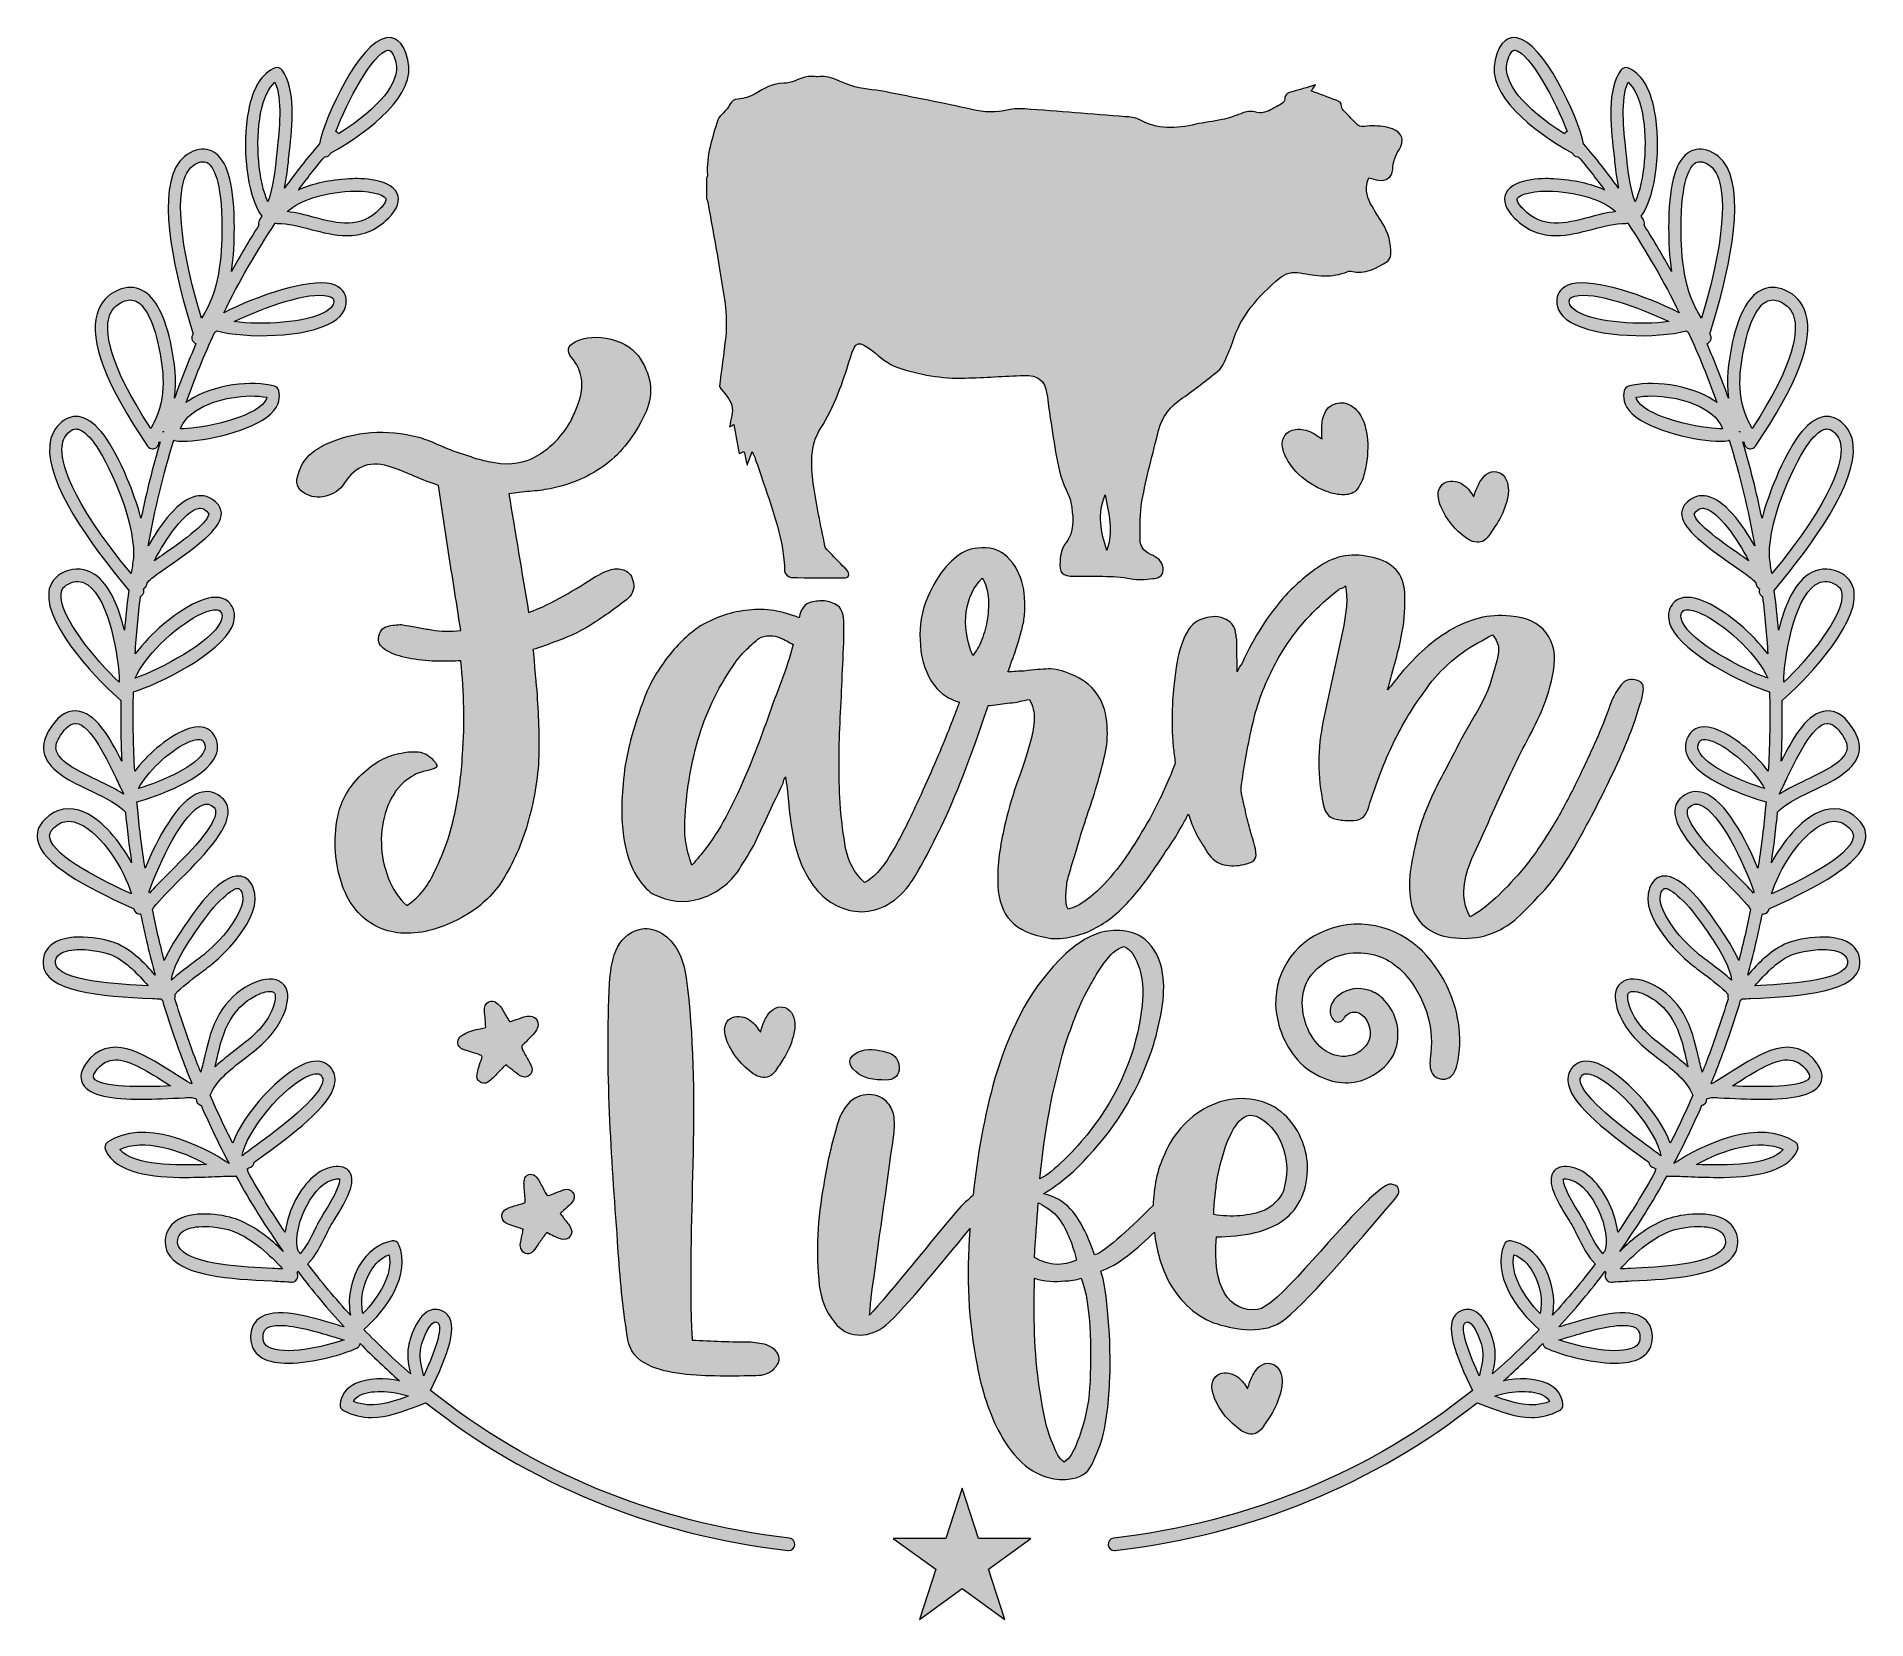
# Model space of a CAD drawing. Header units: inches. Extents: x 0.07 to 5.93, y -5.53 to -0.46.
import ezdxf

# ---------------------------------------------------------------- set-up
doc = ezdxf.new("R2010")
doc.units = ezdxf.units.IN
doc.header["$MEASUREMENT"] = 0
doc.layers.add('Layer 1', color=7, linetype='Continuous')

# ---------------------------------------------------------------- blocks, each defined once
blk = doc.blocks.new('block 2')
at = {"layer": 'Layer 1', "lineweight": 0}
for points, knots in [([(3.5068, -4.7586), (3.504, -4.8304), (3.4982, -4.905), (3.4753, -4.9768), (3.4666, -4.9969), (3.458, -5.017), (3.4494, -5.0371), (3.435, -5.0658), (3.4092, -5.0801), (3.3748, -5.083), (3.3231, -5.0888), (3.2772, -5.0715), (3.237, -5.0399), (3.2025, -5.0112), (3.1767, -4.9768), (3.1566, -4.9395), (3.1193, -4.8706), (3.0963, -4.7959), (3.0819, -4.7184), (3.0532, -4.5777), (3.0475, -4.4313), (3.059, -4.2877), (3.0591, -4.2854), (3.0593, -4.2831), (3.0595, -4.2808), (2.9637, -4.3968), (2.8269, -4.5646), (2.7805, -4.5978), (2.7259, -4.6323), (2.6656, -4.6323), (2.6254, -4.5806), (2.5967, -4.5461), (2.5824, -4.5059), (2.5766, -4.4629), (2.5651, -4.3538), (2.5709, -4.2476), (2.591, -4.1413), (2.5996, -4.081), (2.614, -4.0179), (2.6312, -3.9576), (2.6369, -3.9317), (2.6484, -3.9088), (2.6628, -3.8887), (2.6943, -3.8456), (2.7575, -3.8399), (2.792, -3.8743), (2.8034, -3.8858), (2.8121, -3.903), (2.8149, -3.9174), (2.8178, -3.9375), (2.8178, -3.9604), (2.8149, -3.9806), (2.792, -4.1528), (2.7661, -4.3251), (2.7432, -4.5002), (2.7403, -4.5174), (2.7403, -4.5347), (2.7374, -4.5576), (2.792, -4.5031), (2.9901, -4.2504), (3.0417, -4.1987), (3.0514, -4.1907), (3.0602, -4.1818), (3.0691, -4.1735), (3.0825, -4.048), (3.1041, -3.923), (3.1393, -3.7997), (3.1795, -3.6619), (3.2427, -3.5241), (3.3461, -3.4207), (3.3805, -3.3834), (3.4236, -3.3518), (3.4724, -3.3346), (3.5212, -3.3202), (3.5786, -3.3231), (3.6188, -3.3547), (3.6504, -3.3805), (3.6705, -3.4236), (3.6762, -3.4638), (3.6877, -3.5384), (3.6676, -3.6188), (3.6475, -3.6906), (3.6044, -3.8255), (3.5355, -3.9461), (3.4379, -4.0495), (3.3977, -4.0954), (3.3489, -4.1356), (3.2944, -4.17), (3.369, -4.1844), (3.4035, -4.2389), (3.4322, -4.2992), (3.4408, -4.3193), (3.4494, -4.3394), (3.458, -4.3653), (3.4936, -4.3554), (3.5861, -4.2655), (3.646, -4.2065), (3.6474, -4.1498), (3.6582, -4.0935), (3.682, -4.0437), (3.7107, -3.9748), (3.7652, -3.9145), (3.8341, -3.8858), (3.9002, -3.8542), (3.9863, -3.8571), (4.0466, -3.9002), (4.0983, -3.9375), (4.1298, -3.9978), (4.1384, -4.0581), (4.1471, -4.1241), (4.127, -4.1959), (4.081, -4.2389), (4.0207, -4.2964), (3.9289, -4.305), (3.8485, -4.3078), (3.8341, -4.4686), (3.8887, -4.549), (3.9805, -4.5404), (4.038, -4.5347), (4.2102, -4.3107), (4.3279, -4.1959), (4.3423, -4.1815), (4.3595, -4.1672), (4.3767, -4.1528), (4.3854, -4.1471), (4.394, -4.1413), (4.4026, -4.1385), (4.4112, -4.1385), (4.4227, -4.1413), (4.4284, -4.1471), (4.4342, -4.1557), (4.4342, -4.1643), (4.4313, -4.17), (4.4256, -4.1787), (4.4198, -4.1873), (4.4141, -4.193), (4.2992, -4.3279), (4.1241, -4.5347), (4.0552, -4.5806), (3.9863, -4.6237), (3.8887, -4.5978), (3.8514, -4.5863), (3.7853, -4.5662), (3.7336, -4.5146), (3.6992, -4.4571), (3.6722, -4.4057), (3.6558, -4.35), (3.6498, -4.2919), (3.5974, -4.3435), (3.5304, -4.4006), (3.4781, -4.417), (3.4982, -4.4686), (3.5126, -4.6552), (3.5068, -4.7586)], [0, 0, 0, 0, 1, 1, 1, 2, 2, 2, 3, 3, 3, 4, 4, 4, 5, 5, 5, 6, 6, 6, 7, 7, 7, 8, 8, 8, 9, 9, 9, 10, 10, 10, 11, 11, 11, 12, 12, 12, 13, 13, 13, 14, 14, 14, 15, 15, 15, 16, 16, 16, 17, 17, 17, 18, 18, 18, 19, 19, 19, 20, 20, 20, 21, 21, 21, 22, 22, 22, 23, 23, 23, 24, 24, 24, 25, 25, 25, 26, 26, 26, 27, 27, 27, 28, 28, 28, 29, 29, 29, 30, 30, 30, 31, 31, 31, 32, 32, 32, 33, 33, 33, 34, 34, 34, 35, 35, 35, 36, 36, 36, 37, 37, 37, 38, 38, 38, 39, 39, 39, 40, 40, 40, 41, 41, 41, 42, 42, 42, 43, 43, 43, 44, 44, 44, 45, 45, 45, 46, 46, 46, 47, 47, 47, 48, 48, 48, 49, 49, 49, 50, 50, 50, 51, 51, 51, 51]), ([(3.2829, -4.1212), (3.3202, -4.1069), (3.4035, -4.0208), (3.4408, -3.9719), (3.5355, -3.8514), (3.593, -3.7193), (3.6102, -3.5671), (3.6159, -3.5212), (3.6131, -3.4753), (3.5958, -3.4322), (3.5872, -3.4092), (3.5757, -3.3891), (3.5528, -3.3776), (3.504, -3.3891), (3.4638, -3.4695), (3.4465, -3.4982), (3.4092, -3.5614), (3.3862, -3.6274), (3.3633, -3.6963), (3.3231, -3.8341), (3.2972, -3.9719), (3.2829, -4.1212)], [0, 0, 0, 0, 1, 1, 1, 2, 2, 2, 3, 3, 3, 4, 4, 4, 5, 5, 5, 6, 6, 6, 7, 7, 7, 7]), ([(3.8399, -4.2361), (3.8944, -4.2447), (3.9547, -4.2418), (4.0035, -4.2217), (4.038, -4.2045), (4.0609, -4.1729), (4.0638, -4.1557), (4.0896, -4.0724), (4.0638, -3.9719), (3.9863, -3.926), (3.926, -3.8915), (3.8944, -3.9777), (3.8772, -4.0179), (3.8657, -4.0581), (3.8542, -4.0954), (3.8485, -4.1356), (3.8485, -4.1442), (3.8399, -4.2016), (3.8399, -4.2361)], [0, 0, 0, 0, 1, 1, 1, 2, 2, 2, 3, 3, 3, 4, 4, 4, 5, 5, 5, 6, 6, 6, 6]), ([(3.2657, -4.3739), (3.3173, -4.4026), (3.3547, -4.3997), (3.4006, -4.3825), (3.3891, -4.3365), (3.3719, -4.2877), (3.3432, -4.2476), (3.3317, -4.2303), (3.2886, -4.2016), (3.2772, -4.1987), (3.2743, -4.259), (3.2685, -4.3165), (3.2657, -4.3739)], [0, 0, 0, 0, 1, 1, 1, 2, 2, 2, 3, 3, 3, 4, 4, 4, 4]), ([(3.415, -4.4399), (3.3977, -4.4457), (3.3805, -4.4485), (3.3633, -4.4485), (3.3317, -4.4514), (3.2972, -4.4514), (3.2657, -4.4399), (3.2657, -4.4485), (3.2657, -4.4543), (3.2657, -4.4629), (3.2628, -4.5806), (3.2657, -4.6983), (3.2858, -4.816), (3.2944, -4.8706), (3.303, -4.928), (3.3288, -4.9797), (3.3346, -4.9969), (3.3432, -5.017), (3.3604, -5.0285), (3.3805, -5.017), (3.3891, -4.994), (3.3977, -4.9768), (3.4207, -4.9222), (3.435, -4.8677), (3.4408, -4.8103), (3.4494, -4.7127), (3.4494, -4.5174), (3.415, -4.4399)], [0, 0, 0, 0, 1, 1, 1, 2, 2, 2, 3, 3, 3, 4, 4, 4, 5, 5, 5, 6, 6, 6, 7, 7, 7, 8, 8, 8, 9, 9, 9, 9])]:
    blk.add_open_spline(points, degree=3, knots=knots, dxfattribs=at)
blk = doc.blocks.new('block 3')
at = {"layer": 'Layer 1', "lineweight": 0}
for points, knots in [([(2.5564, -3.181), (2.5381, -3.1553), (2.5238, -3.1287), (2.5138, -3.1012), (2.5037, -3.0737), (2.4959, -3.0444), (2.4904, -3.0131), (2.4849, -2.9783), (2.4807, -2.9457), (2.478, -2.9155), (2.4753, -2.8852), (2.472, -2.8582), (2.4684, -2.8343), (2.4647, -2.8398), (2.4624, -2.8453), (2.4615, -2.8508), (2.4605, -2.8563), (2.4583, -2.8618), (2.4546, -2.8673), (2.4399, -2.8985), (2.4253, -2.9297), (2.4106, -2.9609), (2.3959, -2.9921), (2.3812, -3.0232), (2.3666, -3.0544), (2.3482, -3.0856), (2.3308, -3.114), (2.3143, -3.1397), (2.2831, -3.1819), (2.2428, -3.2103), (2.1933, -3.225), (2.1437, -3.2396), (2.0951, -3.235), (2.0475, -3.2112), (2.031, -3.2039), (2.0126, -3.1847), (1.9924, -3.1535), (1.9722, -3.1223), (1.9581, -3.0796), (1.9498, -3.0255), (1.9415, -2.9714), (1.942, -2.9054), (1.9512, -2.8274), (1.9604, -2.7495), (1.9851, -2.6601), (2.0255, -2.5592), (2.0328, -2.5427), (2.0429, -2.5239), (2.0557, -2.5028), (2.0685, -2.4818), (2.0832, -2.4611), (2.0997, -2.4409), (2.1162, -2.4208), (2.1332, -2.4029), (2.1506, -2.3873), (2.168, -2.3717), (2.1841, -2.3593), (2.1988, -2.3501), (2.2464, -2.3226), (2.2969, -2.3061), (2.3501, -2.3006), (2.4033, -2.2951), (2.4574, -2.3034), (2.5124, -2.3254), (2.5179, -2.2961), (2.5307, -2.2796), (2.5509, -2.2759), (2.5656, -2.2722), (2.5798, -2.2708), (2.5935, -2.2717), (2.6073, -2.2727), (2.6215, -2.2777), (2.6362, -2.2869), (2.6435, -2.2924), (2.649, -2.3025), (2.6527, -2.3171), (2.6545, -2.33), (2.6554, -2.3419), (2.6554, -2.3529), (2.6554, -2.3639), (2.6554, -2.3759), (2.6554, -2.3887), (2.6517, -2.4804), (2.6476, -2.5716), (2.6431, -2.6624), (2.6385, -2.7532), (2.6389, -2.8444), (2.6444, -2.9361), (2.6481, -2.9783), (2.6536, -3.0205), (2.6609, -3.0627), (2.6683, -3.1049), (2.6885, -3.1415), (2.7215, -3.1727), (2.749, -3.1599), (2.7765, -3.1305), (2.804, -3.0847), (2.8315, -3.0388), (2.8581, -2.9875), (2.8838, -2.9306), (2.9003, -2.8958), (2.9168, -2.8595), (2.9333, -2.8219), (2.9498, -2.7844), (2.9645, -2.75), (2.9773, -2.7188), (2.9901, -2.6876), (3.0011, -2.6596), (3.0103, -2.6349), (3.0162, -2.619), (3.0212, -2.6063), (3.0256, -2.5961), (2.9921, -2.5864), (2.9654, -2.5687), (2.9457, -2.5427), (2.9191, -2.5079), (2.904, -2.4648), (2.9003, -2.4134), (2.8966, -2.3657), (2.9012, -2.3231), (2.914, -2.2855), (2.9269, -2.2479), (2.9443, -2.2135), (2.9663, -2.1823), (2.9883, -2.153), (3.0107, -2.1314), (3.0337, -2.1177), (3.0566, -2.1039), (3.0864, -2.0989), (3.1231, -2.1025), (3.1506, -2.1062), (3.1749, -2.1223), (3.196, -2.1507), (3.2171, -2.1792), (3.2294, -2.2117), (3.2331, -2.2484), (3.2349, -2.2722), (3.2354, -2.2919), (3.2345, -2.3075), (3.2336, -2.3231), (3.2313, -2.3382), (3.2276, -2.3529), (3.2239, -2.3676), (3.2198, -2.3827), (3.2153, -2.3983), (3.2107, -2.4139), (3.2047, -2.4327), (3.1974, -2.4547), (3.1937, -2.462), (3.1909, -2.4689), (3.1891, -2.4753), (3.1873, -2.4818), (3.1845, -2.4895), (3.1809, -2.4987), (3.19, -2.4987), (3.1987, -2.4983), (3.207, -2.4973), (3.2153, -2.4964), (3.2239, -2.496), (3.2331, -2.496), (3.2643, -2.4923), (3.29, -2.49), (3.3102, -2.4891), (3.3303, -2.4882), (3.3551, -2.4941), (3.3844, -2.507), (3.4523, -2.5345), (3.4899, -2.5849), (3.4972, -2.6583), (3.5009, -2.6931), (3.4995, -2.7252), (3.4931, -2.7545), (3.4867, -2.7839), (3.4789, -2.8151), (3.4697, -2.8481), (3.4587, -2.8848), (3.4482, -2.9178), (3.4381, -2.9471), (3.428, -2.9765), (3.4175, -3.0095), (3.4064, -3.0462), (3.401, -3.0664), (3.3955, -3.0851), (3.3899, -3.1026), (3.3844, -3.12), (3.379, -3.1379), (3.3734, -3.1562), (3.3697, -3.1727), (3.3675, -3.1915), (3.3666, -3.2126), (3.3656, -3.2337), (3.3679, -3.2488), (3.3734, -3.258), (3.3918, -3.2543), (3.4124, -3.2438), (3.4353, -3.2263), (3.4582, -3.2089), (3.4761, -3.1929), (3.489, -3.1782), (3.5165, -3.1489), (3.5426, -3.1154), (3.5674, -3.0778), (3.5922, -3.0402), (3.6146, -3.004), (3.6348, -2.9691), (3.666, -2.9104), (3.6907, -2.8573), (3.7091, -2.8096), (3.7116, -2.803), (3.7141, -2.796), (3.7167, -2.7892), (3.7142, -2.7726), (3.712, -2.756), (3.7104, -2.7394), (3.7022, -2.6505), (3.7063, -2.5592), (3.7228, -2.4657), (3.7283, -2.4309), (3.7393, -2.3988), (3.7558, -2.3694), (3.7668, -2.3474), (3.7865, -2.3327), (3.815, -2.3254), (3.8434, -2.3181), (3.8677, -2.3217), (3.8879, -2.3364), (3.9025, -2.3474), (3.9099, -2.3602), (3.9099, -2.3749), (3.9135, -2.3896), (3.9149, -2.4038), (3.914, -2.4175), (3.9131, -2.4313), (3.9135, -2.4455), (3.9154, -2.4602), (3.9154, -2.4602), (3.9154, -2.4987), (3.9154, -2.4987), (3.919, -2.4895), (3.9223, -2.4831), (3.925, -2.4794), (3.9277, -2.4758), (3.93, -2.4721), (3.9319, -2.4684), (3.9685, -2.3878), (4.0144, -2.3162), (4.0694, -2.2539), (4.1042, -2.2172), (4.1409, -2.186), (4.1795, -2.1603), (4.2308, -2.1255), (4.2877, -2.1163), (4.35, -2.1328), (4.3812, -2.1402), (4.4055, -2.153), (4.4229, -2.1713), (4.4403, -2.1897), (4.45, -2.2144), (4.4518, -2.2456), (4.4536, -2.2878), (4.4509, -2.3291), (4.4436, -2.3694), (4.4381, -2.4006), (4.4312, -2.4309), (4.4229, -2.4602), (4.4147, -2.4895), (4.4059, -2.5216), (4.3968, -2.5565), (4.4041, -2.5473), (4.4101, -2.54), (4.4147, -2.5345), (4.4192, -2.529), (4.4243, -2.5226), (4.4298, -2.5152), (4.4536, -2.4859), (4.4789, -2.4588), (4.5055, -2.4341), (4.532, -2.4093), (4.5619, -2.3868), (4.5949, -2.3666), (4.626, -2.3483), (4.6577, -2.335), (4.6898, -2.3268), (4.7218, -2.3185), (4.7553, -2.3162), (4.7902, -2.3199), (4.8415, -2.3236), (4.8796, -2.3415), (4.9044, -2.3735), (4.9291, -2.4056), (4.9369, -2.4464), (4.9278, -2.496), (4.9204, -2.5382), (4.9076, -2.5812), (4.8892, -2.6252), (4.8727, -2.662), (4.8553, -2.6972), (4.837, -2.7312), (4.8186, -2.7651), (4.8012, -2.8004), (4.7847, -2.8371), (4.7645, -2.8793), (4.7448, -2.9224), (4.7255, -2.9664), (4.7063, -3.0104), (4.6866, -3.0535), (4.6664, -3.0957), (4.6535, -3.1269), (4.6453, -3.158), (4.6416, -3.1892), (4.6379, -3.2204), (4.6444, -3.2515), (4.6609, -3.2827), (4.6627, -3.2827), (4.6701, -3.2786), (4.6829, -3.2704), (4.6957, -3.2621), (4.7132, -3.2483), (4.7352, -3.2291), (4.7572, -3.2098), (4.7833, -3.1833), (4.8136, -3.1493), (4.8439, -3.1154), (4.8764, -3.0709), (4.9112, -3.0159), (4.9387, -2.9719), (4.9644, -2.9261), (4.9883, -2.8783), (5.0121, -2.8307), (5.0332, -2.7866), (5.0515, -2.7463), (5.0699, -2.706), (5.0846, -2.6711), (5.0956, -2.6417), (5.1066, -2.6124), (5.113, -2.595), (5.1148, -2.5895), (5.1221, -2.573), (5.1322, -2.5565), (5.1451, -2.54), (5.1579, -2.5235), (5.1753, -2.5189), (5.1974, -2.5262), (5.212, -2.5299), (5.218, -2.5413), (5.2152, -2.5606), (5.2125, -2.5798), (5.2093, -2.5932), (5.2056, -2.6005), (5.1909, -2.6537), (5.1666, -2.7174), (5.1327, -2.7917), (5.0987, -2.866), (5.0607, -2.9416), (5.0185, -3.0186), (4.9745, -3.0994), (4.9328, -3.1608), (4.8934, -3.203), (4.8539, -3.2451), (4.8241, -3.2754), (4.804, -3.2938), (4.7434, -3.3414), (4.6756, -3.3598), (4.6004, -3.3488), (4.5674, -3.3451), (4.5389, -3.3332), (4.5151, -3.313), (4.4912, -3.2928), (4.4766, -3.2662), (4.4711, -3.2332), (4.4656, -3.1965), (4.4656, -3.1608), (4.4711, -3.1259), (4.4766, -3.0911), (4.4839, -3.0553), (4.4931, -3.0186), (4.5096, -2.9618), (4.5316, -2.9072), (4.5591, -2.855), (4.5866, -2.8027), (4.6141, -2.75), (4.6416, -2.6968), (4.6526, -2.6766), (4.6641, -2.6569), (4.676, -2.6376), (4.6879, -2.6184), (4.6985, -2.5987), (4.7077, -2.5785), (4.7168, -2.5602), (4.7242, -2.5413), (4.7297, -2.5221), (4.7352, -2.5028), (4.7407, -2.4831), (4.7462, -2.4629), (4.7498, -2.4501), (4.7517, -2.4368), (4.7517, -2.423), (4.7517, -2.4093), (4.7452, -2.3951), (4.7324, -2.3804), (4.7232, -2.3841), (4.7155, -2.3882), (4.709, -2.3928), (4.7026, -2.3974), (4.6948, -2.4015), (4.6857, -2.4052), (4.6508, -2.4254), (4.6187, -2.4487), (4.5894, -2.4753), (4.56, -2.5019), (4.5343, -2.5317), (4.5123, -2.5647), (4.472, -2.6197), (4.4376, -2.678), (4.4092, -2.7394), (4.3807, -2.8009), (4.3564, -2.8646), (4.3363, -2.9306), (4.3289, -2.9581), (4.3133, -2.9728), (4.2895, -2.9746), (4.2803, -2.9746), (4.2721, -2.9746), (4.2647, -2.9746), (4.2574, -2.9746), (4.2501, -2.9737), (4.2427, -2.9719), (4.2134, -2.9701), (4.196, -2.9536), (4.1905, -2.9224), (4.1813, -2.8783), (4.1767, -2.8339), (4.1767, -2.7889), (4.1767, -2.744), (4.1813, -2.6995), (4.1905, -2.6555), (4.1905, -2.6555), (4.2565, -2.3501), (4.2565, -2.3501), (4.2601, -2.33), (4.2629, -2.3098), (4.2647, -2.2896), (4.2666, -2.2695), (4.2656, -2.2475), (4.262, -2.2236), (4.2583, -2.2273), (4.2542, -2.2296), (4.2496, -2.2305), (4.245, -2.2314), (4.2409, -2.2337), (4.2372, -2.2374), (4.195, -2.2704), (4.157, -2.3066), (4.1231, -2.346), (4.0891, -2.3855), (4.0593, -2.4299), (4.0337, -2.4794), (4.0025, -2.5382), (3.9795, -2.5996), (3.9649, -2.6638), (3.9502, -2.728), (3.9383, -2.7931), (3.9291, -2.8591), (3.9273, -2.8719), (3.9277, -2.8848), (3.9305, -2.8976), (3.9333, -2.9104), (3.9364, -2.9233), (3.9401, -2.9361), (3.9438, -2.9581), (3.9488, -2.9797), (3.9553, -3.0008), (3.9617, -3.0219), (3.9676, -3.0434), (3.9732, -3.0654), (3.9768, -3.0819), (3.9759, -3.0934), (3.9704, -3.0998), (3.9649, -3.1062), (3.9539, -3.1113), (3.9374, -3.1149), (3.9154, -3.1204), (3.8938, -3.1209), (3.8727, -3.1163), (3.8516, -3.1117), (3.8337, -3.0984), (3.8191, -3.0764), (3.8117, -3.0636), (3.8044, -3.0516), (3.7971, -3.0407), (3.7897, -3.0297), (3.7833, -3.0177), (3.7778, -3.0049), (3.7708, -2.988), (3.7644, -2.9711), (3.7585, -2.9542), (3.7522, -2.9663), (3.7458, -2.9782), (3.7393, -2.9898), (3.7265, -3.0127), (3.7123, -3.0356), (3.6967, -3.0585), (3.6811, -3.0815), (3.6641, -3.1067), (3.6458, -3.1342), (3.6201, -3.1727), (3.5903, -3.2098), (3.5564, -3.2456), (3.5224, -3.2814), (3.4835, -3.3093), (3.4395, -3.3295), (3.4175, -3.3387), (3.3936, -3.3456), (3.3679, -3.3501), (3.3422, -3.3547), (3.3157, -3.3533), (3.2882, -3.346), (3.2386, -3.335), (3.2029, -3.3148), (3.1809, -3.2855), (3.1589, -3.2561), (3.1479, -3.2158), (3.1479, -3.1645), (3.1479, -3.1333), (3.1501, -3.1026), (3.1547, -3.0723), (3.1593, -3.042), (3.1653, -3.0113), (3.1726, -2.9801), (3.1854, -2.9288), (3.1987, -2.8843), (3.2125, -2.8467), (3.2263, -2.8091), (3.2404, -2.7647), (3.2551, -2.7133), (3.2606, -2.6931), (3.2638, -2.672), (3.2648, -2.65), (3.2657, -2.628), (3.2606, -2.6069), (3.2496, -2.5867), (3.2386, -2.5886), (3.2281, -2.5909), (3.218, -2.5936), (3.2079, -2.5964), (3.1974, -2.5977), (3.1864, -2.5977), (3.1662, -2.6014), (3.1455, -2.6042), (3.1245, -2.606), (3.122, -2.6062), (3.1196, -2.606), (3.1172, -2.6062), (3.1164, -2.6088), (3.1158, -2.6114), (3.1149, -2.6142), (3.0616, -2.7738), (3.0126, -2.8999), (2.9677, -2.9925), (2.9227, -3.0851), (2.8883, -3.1479), (2.8645, -3.181), (2.8407, -3.2121), (2.8145, -3.2346), (2.7861, -3.2483), (2.7577, -3.2621), (2.7297, -3.268), (2.7022, -3.2662), (2.6747, -3.2644), (2.6481, -3.2561), (2.6224, -3.2415), (2.5967, -3.2268), (2.5747, -3.2066), (2.5564, -3.181)], [0, 0, 0, 0, 1, 1, 1, 2, 2, 2, 3, 3, 3, 4, 4, 4, 5, 5, 5, 6, 6, 6, 7, 7, 7, 8, 8, 8, 9, 9, 9, 10, 10, 10, 11, 11, 11, 12, 12, 12, 13, 13, 13, 14, 14, 14, 15, 15, 15, 16, 16, 16, 17, 17, 17, 18, 18, 18, 19, 19, 19, 20, 20, 20, 21, 21, 21, 22, 22, 22, 23, 23, 23, 24, 24, 24, 25, 25, 25, 26, 26, 26, 27, 27, 27, 28, 28, 28, 29, 29, 29, 30, 30, 30, 31, 31, 31, 32, 32, 32, 33, 33, 33, 34, 34, 34, 35, 35, 35, 36, 36, 36, 37, 37, 37, 38, 38, 38, 39, 39, 39, 40, 40, 40, 41, 41, 41, 42, 42, 42, 43, 43, 43, 44, 44, 44, 45, 45, 45, 46, 46, 46, 47, 47, 47, 48, 48, 48, 49, 49, 49, 50, 50, 50, 51, 51, 51, 52, 52, 52, 53, 53, 53, 54, 54, 54, 55, 55, 55, 56, 56, 56, 57, 57, 57, 58, 58, 58, 59, 59, 59, 60, 60, 60, 61, 61, 61, 62, 62, 62, 63, 63, 63, 64, 64, 64, 65, 65, 65, 66, 66, 66, 67, 67, 67, 68, 68, 68, 69, 69, 69, 70, 70, 70, 71, 71, 71, 72, 72, 72, 73, 73, 73, 74, 74, 74, 75, 75, 75, 76, 76, 76, 77, 77, 77, 78, 78, 78, 79, 79, 79, 80, 80, 80, 81, 81, 81, 82, 82, 82, 83, 83, 83, 84, 84, 84, 85, 85, 85, 86, 86, 86, 87, 87, 87, 88, 88, 88, 89, 89, 89, 90, 90, 90, 91, 91, 91, 92, 92, 92, 93, 93, 93, 94, 94, 94, 95, 95, 95, 96, 96, 96, 97, 97, 97, 98, 98, 98, 99, 99, 99, 100, 100, 100, 101, 101, 101, 102, 102, 102, 103, 103, 103, 104, 104, 104, 105, 105, 105, 106, 106, 106, 107, 107, 107, 108, 108, 108, 109, 109, 109, 110, 110, 110, 111, 111, 111, 112, 112, 112, 113, 113, 113, 114, 114, 114, 115, 115, 115, 116, 116, 116, 117, 117, 117, 118, 118, 118, 119, 119, 119, 120, 120, 120, 121, 121, 121, 122, 122, 122, 123, 123, 123, 124, 124, 124, 125, 125, 125, 126, 126, 126, 127, 127, 127, 128, 128, 128, 129, 129, 129, 130, 130, 130, 131, 131, 131, 132, 132, 132, 133, 133, 133, 134, 134, 134, 135, 135, 135, 136, 136, 136, 137, 137, 137, 138, 138, 138, 139, 139, 139, 140, 140, 140, 141, 141, 141, 142, 142, 142, 143, 143, 143, 144, 144, 144, 145, 145, 145, 146, 146, 146, 147, 147, 147, 148, 148, 148, 149, 149, 149, 150, 150, 150, 151, 151, 151, 152, 152, 152, 153, 153, 153, 154, 154, 154, 155, 155, 155, 156, 156, 156, 157, 157, 157, 158, 158, 158, 159, 159, 159, 160, 160, 160, 161, 161, 161, 162, 162, 162, 163, 163, 163, 164, 164, 164, 165, 165, 165, 166, 166, 166, 167, 167, 167, 168, 168, 168, 169, 169, 169, 170, 170, 170, 171, 171, 171, 172, 172, 172, 173, 173, 173, 174, 174, 174, 175, 175, 175, 176, 176, 176, 177, 177, 177, 178, 178, 178, 179, 179, 179, 180, 180, 180, 181, 181, 181, 182, 182, 182, 183, 183, 183, 184, 184, 184, 185, 185, 185, 186, 186, 186, 187, 187, 187, 188, 188, 188, 189, 189, 189, 190, 190, 190, 191, 191, 191, 191]), ([(3.0681, -2.4464), (3.0791, -2.4336), (3.0887, -2.4166), (3.097, -2.3955), (3.1052, -2.3745), (3.1111, -2.352), (3.1148, -2.3281), (3.1185, -2.3043), (3.1194, -2.2809), (3.1176, -2.258), (3.1157, -2.2351), (3.1093, -2.2153), (3.0983, -2.1988), (3.0708, -2.2263), (3.0538, -2.2621), (3.0474, -2.3061), (3.041, -2.3501), (3.0479, -2.3969), (3.0681, -2.4464)], [0, 0, 0, 0, 1, 1, 1, 2, 2, 2, 3, 3, 3, 4, 4, 4, 5, 5, 5, 6, 6, 6, 6]), ([(2.4931, -2.4107), (2.4858, -2.407), (2.4789, -2.4034), (2.4725, -2.3997), (2.4661, -2.396), (2.4583, -2.3924), (2.4491, -2.3887), (2.4418, -2.385), (2.4312, -2.3832), (2.4175, -2.3832), (2.4037, -2.3832), (2.3922, -2.3859), (2.3831, -2.3914), (2.3739, -2.3988), (2.3606, -2.4107), (2.3432, -2.4272), (2.3257, -2.4437), (2.3116, -2.4611), (2.3006, -2.4794), (2.2492, -2.5547), (2.2116, -2.634), (2.1878, -2.7174), (2.1639, -2.8009), (2.1501, -2.8875), (2.1465, -2.9774), (2.1447, -2.9994), (2.1456, -3.0219), (2.1493, -3.0448), (2.1529, -3.0677), (2.1593, -3.092), (2.1685, -3.1177), (2.2015, -3.081), (2.2295, -3.0439), (2.2524, -3.0063), (2.2753, -2.9687), (2.296, -2.9297), (2.3143, -2.8893), (2.3326, -2.8508), (2.3496, -2.8114), (2.3652, -2.771), (2.3808, -2.7307), (2.3959, -2.6904), (2.4106, -2.65), (2.4253, -2.6078), (2.4399, -2.568), (2.4546, -2.5303), (2.4693, -2.4928), (2.4821, -2.4529), (2.4931, -2.4107)], [0, 0, 0, 0, 1, 1, 1, 2, 2, 2, 3, 3, 3, 4, 4, 4, 5, 5, 5, 6, 6, 6, 7, 7, 7, 8, 8, 8, 9, 9, 9, 10, 10, 10, 11, 11, 11, 12, 12, 12, 13, 13, 13, 14, 14, 14, 15, 15, 15, 16, 16, 16, 16])]:
    blk.add_open_spline(points, degree=3, knots=knots, dxfattribs=at)
blk = doc.blocks.new('block 4')
at = {"layer": 'Layer 1', "lineweight": 0}
for points, knots in [([(2.4983, -5.2939), (2.4971, -5.3041), (2.4884, -5.3116), (2.4784, -5.3116), (2.4777, -5.3116), (2.4769, -5.3115), (2.4761, -5.3115), (2.0374, -5.2607), (1.6439, -5.0971), (1.317, -4.8386), (1.3076, -4.8421), (1.2981, -4.8457), (1.2887, -4.8492), (1.2412, -4.8672), (1.1928, -4.8856), (1.1424, -4.8856), (1.1132, -4.8856), (1.0834, -4.8795), (1.0528, -4.8635), (1.0458, -4.8599), (1.0416, -4.8524), (1.0421, -4.8445), (1.0441, -4.8145), (1.0609, -4.7912), (1.0909, -4.7772), (1.1305, -4.7587), (1.1861, -4.7591), (1.2326, -4.7686), (1.189, -4.7305), (1.1469, -4.6906), (1.106, -4.649), (1.1049, -4.6552), (1.1013, -4.6608), (1.0952, -4.6637), (1.0571, -4.6819), (0.957, -4.7118), (0.8757, -4.7118), (0.8438, -4.7118), (0.8149, -4.7072), (0.7937, -4.6955), (0.772, -4.6835), (0.7591, -4.6648), (0.7563, -4.6413), (0.7517, -4.6031), (0.7663, -4.582), (0.7793, -4.5711), (0.8304, -4.5282), (0.9478, -4.5636), (1.0256, -4.587), (1.0367, -4.5904), (1.0468, -4.5934), (1.0552, -4.5957), (1.003, -4.5392), (0.9533, -4.4799), (0.9061, -4.4176), (0.9056, -4.4193), (0.9051, -4.421), (0.9042, -4.4226), (0.9063, -4.4263), (0.9073, -4.4306), (0.9066, -4.4352), (0.9053, -4.4452), (0.8967, -4.4525), (0.8869, -4.4525), (0.886, -4.4525), (0.8851, -4.4525), (0.8842, -4.4524), (0.8718, -4.4507), (0.8494, -4.4497), (0.8234, -4.4486), (0.6855, -4.4424), (0.5469, -4.4314), (0.4986, -4.3712), (0.4843, -4.3534), (0.4789, -4.3318), (0.4829, -4.3089), (0.4872, -4.2843), (0.5016, -4.2647), (0.5245, -4.252), (0.5808, -4.2207), (0.677, -4.2371), (0.716, -4.2529), (0.7725, -4.2757), (0.8202, -4.3147), (0.8595, -4.354), (0.8053, -4.2775), (0.755, -4.1969), (0.7084, -4.1125), (0.7078, -4.1126), (0.7074, -4.1129), (0.7069, -4.1129), (0.6893, -4.1126), (0.6672, -4.1136), (0.6422, -4.1146), (0.6133, -4.1157), (0.5809, -4.117), (0.5477, -4.117), (0.4401, -4.117), (0.324, -4.1037), (0.2902, -4.0293), (0.2862, -4.0205), (0.2891, -4.0101), (0.297, -4.0046), (0.4108, -3.9257), (0.5983, -4.0128), (0.6865, -4.0729), (0.6545, -4.0125), (0.6246, -3.9501), (0.5965, -3.886), (0.5961, -3.8859), (0.5957, -3.8859), (0.5953, -3.8858), (0.586, -3.8833), (0.5805, -3.8747), (0.5809, -3.8655), (0.5761, -3.8642), (0.5712, -3.8627), (0.5661, -3.8608), (0.5591, -3.8611), (0.5514, -3.8616), (0.5433, -3.862), (0.4952, -3.8647), (0.4484, -3.8668), (0.4058, -3.8668), (0.3123, -3.8668), (0.2393, -3.8565), (0.218, -3.8187), (0.2107, -3.8057), (0.2063, -3.7842), (0.2265, -3.7546), (0.2993, -3.6481), (0.4153, -3.7229), (0.5, -3.7774), (0.5244, -3.7932), (0.5476, -3.808), (0.5676, -3.8177), (0.5595, -3.7979), (0.5514, -3.7781), (0.5437, -3.758), (0.5175, -3.6893), (0.494, -3.6199), (0.4729, -3.5499), (0.471, -3.5486), (0.4697, -3.5473), (0.4686, -3.546), (0.4681, -3.5458), (0.4676, -3.5458), (0.4671, -3.5457), (0.4593, -3.5453), (0.4504, -3.5449), (0.4406, -3.5445), (0.274, -3.5373), (0.0958, -3.5222), (0.0907, -3.4341), (0.0891, -3.406), (0.1002, -3.3833), (0.1228, -3.3682), (0.1796, -3.3304), (0.2952, -3.3528), (0.332, -3.3707), (0.3803, -3.3942), (0.4161, -3.4314), (0.4496, -3.4692), (0.4319, -3.4043), (0.4164, -3.3391), (0.403, -3.2735), (0.4021, -3.2736), (0.4011, -3.2739), (0.4001, -3.2738), (0.3903, -3.2735), (0.3824, -3.2663), (0.381, -3.2569), (0.3768, -3.255), (0.3724, -3.253), (0.3677, -3.2508), (0.2322, -3.1884), (0.0864, -3.1151), (0.0728, -3.036), (0.0699, -3.0192), (0.0718, -2.9941), (0.0969, -2.9697), (0.1324, -2.9351), (0.1758, -2.9277), (0.2225, -2.9483), (0.2815, -2.9743), (0.3371, -3.0415), (0.3744, -3.1099), (0.3663, -3.0559), (0.3595, -3.0019), (0.3542, -2.9477), (0.3361, -2.924), (0.2904, -2.9021), (0.2459, -2.8808), (0.1799, -2.8494), (0.1117, -2.8169), (0.0955, -2.764), (0.0882, -2.7402), (0.0923, -2.7151), (0.1075, -2.6891), (0.1339, -2.6442), (0.1629, -2.6218), (0.1969, -2.6237), (0.2566, -2.6264), (0.3049, -2.7079), (0.3426, -2.7846), (0.3397, -2.7197), (0.3388, -2.6548), (0.3398, -2.5901), (0.282, -2.5419), (0.096, -2.3543), (0.1088, -2.2441), (0.1122, -2.2142), (0.1296, -2.1917), (0.1591, -2.1789), (0.1934, -2.1641), (0.2269, -2.1668), (0.2561, -2.1868), (0.3036, -2.2193), (0.3334, -2.2924), (0.3512, -2.3649), (0.355, -2.3224), (0.3598, -2.28), (0.3653, -2.2378), (0.2404, -2.0891), (0.1006, -1.8935), (0.1119, -1.7737), (0.1149, -1.7418), (0.1281, -1.7163), (0.151, -1.6979), (0.1697, -1.6828), (0.191, -1.6776), (0.2127, -1.6831), (0.2614, -1.6955), (0.3098, -1.76), (0.3604, -1.8805), (0.3764, -1.9187), (0.3927, -1.9616), (0.4043, -2.0069), (0.4215, -1.9242), (0.442, -1.8426), (0.4659, -1.7624), (0.4645, -1.7628), (0.4631, -1.7633), (0.4616, -1.7634), (0.4619, -1.7702), (0.4588, -1.7769), (0.4529, -1.781), (0.4494, -1.7833), (0.4455, -1.7845), (0.4416, -1.7845), (0.4353, -1.7845), (0.429, -1.7814), (0.4251, -1.7757), (0.2928, -1.5817), (0.2384, -1.4391), (0.2635, -1.3521), (0.2736, -1.3171), (0.2963, -1.2918), (0.3308, -1.2768), (0.3584, -1.2647), (0.3846, -1.265), (0.4084, -1.2774), (0.451, -1.2997), (0.4825, -1.3607), (0.5021, -1.4587), (0.5118, -1.5078), (0.5195, -1.565), (0.5116, -1.6229), (0.5326, -1.5636), (0.5556, -1.5052), (0.5804, -1.4479), (0.5789, -1.4473), (0.5774, -1.4467), (0.576, -1.4458), (0.5669, -1.4396), (0.5645, -1.4272), (0.5706, -1.4181), (0.5708, -1.4178), (0.5711, -1.4175), (0.5713, -1.4172), (0.5132, -1.2305), (0.4582, -0.9907), (0.516, -0.8832), (0.5312, -0.8551), (0.5532, -0.8367), (0.5815, -0.8286), (0.6047, -0.822), (0.6263, -0.8256), (0.6441, -0.839), (0.6842, -0.8694), (0.7036, -0.9477), (0.7033, -1.0784), (0.7032, -1.1212), (0.7015, -1.1687), (0.694, -1.2164), (0.7217, -1.1662), (0.7508, -1.1171), (0.7816, -1.0691), (0.7798, -1.0637), (0.7801, -1.0575), (0.7834, -1.0523), (0.786, -1.0481), (0.7885, -1.0439), (0.7909, -1.0395), (0.7416, -0.9701), (0.727, -0.8136), (0.7483, -0.7032), (0.7627, -0.6282), (0.7923, -0.5805), (0.8337, -0.5653), (0.8419, -0.5623), (0.8512, -0.565), (0.8565, -0.572), (0.9014, -0.6314), (0.8885, -0.7515), (0.88, -0.8309), (0.88, -0.8309), (0.8772, -0.8578), (0.8772, -0.8578), (0.8747, -0.8845), (0.8708, -0.9166), (0.8638, -0.9497), (0.8994, -0.9009), (0.9368, -0.8535), (0.9759, -0.8077), (0.9938, -0.7184), (1.1051, -0.4822), (1.189, -0.4687), (1.2124, -0.4649), (1.2438, -0.474), (1.2592, -0.5389), (1.2862, -0.6523), (1.1412, -0.7637), (1.0114, -0.8386), (1.0084, -0.8447), (1.0024, -0.8492), (0.9951, -0.8498), (0.9942, -0.8499), (0.9934, -0.8497), (0.9926, -0.8497), (0.9635, -0.8844), (0.9354, -0.9199), (0.9083, -0.9563), (0.9522, -0.9364), (1.0066, -0.9242), (1.0719, -0.9202), (1.085, -0.9193), (1.2003, -0.9139), (1.2245, -0.9669), (1.235, -0.99), (1.2261, -1.0162), (1.198, -1.0448), (1.155, -1.0885), (1.1094, -1.1021), (1.0641, -1.1021), (1.0247, -1.1021), (0.9855, -1.0918), (0.9487, -1.0822), (0.911, -1.0723), (0.8755, -1.063), (0.8405, -1.063), (0.8404, -1.063), (0.8403, -1.063), (0.8403, -1.063), (0.8403, -1.063), (0.8402, -1.063), (0.8402, -1.063), (0.8382, -1.063), (0.8363, -1.0624), (0.8344, -1.0618), (0.7736, -1.1534), (0.7184, -1.2493), (0.6695, -1.3492), (0.7772, -1.2938), (0.9404, -1.2392), (1.0133, -1.2567), (1.0506, -1.2655), (1.0591, -1.2901), (1.0609, -1.3039), (1.0636, -1.3246), (1.0582, -1.3543), (1.0177, -1.3788), (0.9337, -1.4295), (0.7373, -1.4318), (0.6469, -1.407), (0.6445, -1.4085), (0.6425, -1.4098), (0.6403, -1.4112), (0.6067, -1.4844), (0.5764, -1.5595), (0.5491, -1.6361), (0.5522, -1.6339), (0.5552, -1.6316), (0.5584, -1.6294), (0.6367, -1.5778), (0.763, -1.5645), (0.8318, -1.5843), (0.8386, -1.5863), (0.8439, -1.5918), (0.8456, -1.5987), (0.8502, -1.617), (0.8494, -1.6447), (0.8196, -1.6727), (0.7602, -1.7286), (0.6074, -1.7603), (0.5388, -1.7603), (0.5271, -1.7603), (0.5178, -1.7594), (0.5119, -1.7575), (0.511, -1.7573), (0.5103, -1.7569), (0.5094, -1.7565), (0.4757, -1.8669), (0.4483, -1.98), (0.4276, -2.0951), (0.4677, -2.0244), (0.5246, -1.9478), (0.5804, -1.9362), (0.5996, -1.9322), (0.6275, -1.9338), (0.652, -1.9644), (0.6598, -1.9742), (0.663, -1.9861), (0.6612, -1.9989), (0.6547, -2.0439), (0.5854, -2.0953), (0.4956, -2.1578), (0.4666, -2.178), (0.4366, -2.1988), (0.4297, -2.2075), (0.428, -2.2095), (0.426, -2.211), (0.4239, -2.2122), (0.4241, -2.2144), (0.424, -2.2167), (0.4234, -2.2191), (0.4218, -2.2253), (0.4173, -2.2301), (0.4118, -2.2324), (0.4151, -2.2403), (0.4132, -2.2496), (0.4064, -2.2554), (0.4053, -2.2564), (0.404, -2.2569), (0.4027, -2.2575), (0.3952, -2.3184), (0.3895, -2.3797), (0.3856, -2.4413), (0.4354, -2.3745), (0.5135, -2.3108), (0.5695, -2.2821), (0.6478, -2.2419), (0.68, -2.2657), (0.6923, -2.2835), (0.7021, -2.2979), (0.7107, -2.3217), (0.696, -2.354), (0.6566, -2.4408), (0.4621, -2.5384), (0.3799, -2.5625), (0.3799, -2.5649), (0.3799, -2.5673), (0.3798, -2.5698), (0.3805, -2.5724), (0.3806, -2.575), (0.3802, -2.5776), (0.3809, -2.5807), (0.3806, -2.5839), (0.3797, -2.5871), (0.3784, -2.6635), (0.38, -2.7401), (0.3843, -2.8168), (0.4232, -2.764), (0.4844, -2.7128), (0.535, -2.6892), (0.5997, -2.6591), (0.6273, -2.6832), (0.6379, -2.7002), (0.6511, -2.7211), (0.6532, -2.744), (0.644, -2.7663), (0.6121, -2.844), (0.4479, -2.8983), (0.3914, -2.9149), (0.392, -2.922), (0.3925, -2.929), (0.3932, -2.936), (0.3937, -2.9379), (0.3938, -2.9397), (0.3937, -2.9416), (0.3997, -3.0035), (0.4076, -3.0653), (0.4173, -3.127), (0.4555, -3.0363), (0.52, -2.9098), (0.5911, -2.8861), (0.6148, -2.8782), (0.638, -2.882), (0.6584, -2.8971), (0.6733, -2.9082), (0.6819, -2.9235), (0.6832, -2.9415), (0.6879, -3.0055), (0.5978, -3.0953), (0.5184, -3.1744), (0.485, -3.2077), (0.4508, -3.2419), (0.4407, -3.259), (0.4518, -3.3139), (0.4648, -3.3686), (0.4789, -3.423), (0.4953, -3.3842), (0.5198, -3.3475), (0.5374, -3.3213), (0.5374, -3.3213), (0.5447, -3.3103), (0.5447, -3.3103), (0.5853, -3.2489), (0.6622, -3.1471), (0.7197, -3.1523), (0.7334, -3.1536), (0.7521, -3.161), (0.7638, -3.189), (0.8052, -3.2881), (0.638, -3.4289), (0.6363, -3.4303), (0.6208, -3.4432), (0.605, -3.455), (0.5893, -3.4667), (0.5622, -3.487), (0.5364, -3.5063), (0.5136, -3.53), (0.514, -3.5323), (0.5141, -3.5346), (0.5137, -3.5369), (0.5141, -3.5397), (0.5138, -3.5425), (0.5131, -3.5453), (0.5334, -3.612), (0.556, -3.6782), (0.581, -3.7437), (0.5857, -3.756), (0.5908, -3.768), (0.5956, -3.7802), (0.6008, -3.7625), (0.605, -3.7447), (0.6092, -3.7264), (0.6189, -3.6832), (0.629, -3.6386), (0.656, -3.5922), (0.7014, -3.5143), (0.798, -3.4623), (0.8474, -3.4892), (0.8674, -3.5001), (0.8946, -3.5312), (0.8514, -3.6159), (0.8244, -3.6688), (0.7781, -3.7044), (0.7333, -3.7388), (0.6884, -3.7734), (0.6458, -3.8063), (0.6261, -3.8539), (0.6487, -3.9063), (0.6726, -3.9574), (0.6979, -4.0074), (0.7337, -3.9095), (0.852, -3.7831), (0.9302, -3.7529), (0.97, -3.7375), (0.9934, -3.748), (1.0061, -3.7595), (1.0203, -3.7724), (1.0272, -3.7891), (1.0262, -3.8078), (1.0226, -3.8758), (0.9161, -3.9592), (0.7978, -4.0458), (0.7865, -4.0541), (0.7759, -4.0618), (0.7669, -4.0686), (0.7661, -4.0751), (0.7622, -4.0811), (0.7558, -4.0842), (0.752, -4.0861), (0.7482, -4.0878), (0.7443, -4.0894), (0.7461, -4.0926), (0.747, -4.0962), (0.747, -4.0998), (0.7842, -4.1665), (0.8238, -4.2308), (0.8658, -4.2925), (0.8709, -4.2552), (0.8843, -4.2178), (0.8996, -4.1889), (0.9315, -4.1285), (0.9753, -4.09), (1.0197, -4.0832), (1.0451, -4.0793), (1.0631, -4.085), (1.0731, -4.1), (1.0945, -4.1322), (1.0636, -4.1879), (1.0242, -4.252), (1.0201, -4.2587), (1.0164, -4.2646), (1.0137, -4.2693), (1.008, -4.2791), (1.0022, -4.2908), (0.9961, -4.3032), (0.9803, -4.3351), (0.9628, -4.3702), (0.9382, -4.3937), (0.9817, -4.451), (1.0274, -4.5057), (1.0752, -4.5581), (1.0649, -4.5094), (1.0752, -4.4489), (1.1032, -4.4005), (1.1291, -4.3559), (1.1666, -4.3275), (1.2088, -4.3205), (1.2178, -4.3188), (1.227, -4.324), (1.2305, -4.3327), (1.2688, -4.4263), (1.1936, -4.5399), (1.118, -4.6038), (1.1659, -4.6535), (1.2155, -4.701), (1.2672, -4.7456), (1.2615, -4.721), (1.2567, -4.6955), (1.2592, -4.6686), (1.2612, -4.6472), (1.2821, -4.565), (1.3265, -4.5444), (1.3434, -4.5366), (1.3617, -4.5386), (1.3781, -4.55), (1.4266, -4.584), (1.3847, -4.6895), (1.3316, -4.7991), (1.6548, -5.0579), (2.0452, -5.2213), (2.4807, -5.2718), (2.4917, -5.273), (2.4995, -5.2829), (2.4983, -5.2939)], [0, 0, 0, 0, 1, 1, 1, 2, 2, 2, 3, 3, 3, 4, 4, 4, 5, 5, 5, 6, 6, 6, 7, 7, 7, 8, 8, 8, 9, 9, 9, 10, 10, 10, 11, 11, 11, 12, 12, 12, 13, 13, 13, 14, 14, 14, 15, 15, 15, 16, 16, 16, 17, 17, 17, 18, 18, 18, 19, 19, 19, 20, 20, 20, 21, 21, 21, 22, 22, 22, 23, 23, 23, 24, 24, 24, 25, 25, 25, 26, 26, 26, 27, 27, 27, 28, 28, 28, 29, 29, 29, 30, 30, 30, 31, 31, 31, 32, 32, 32, 33, 33, 33, 34, 34, 34, 35, 35, 35, 36, 36, 36, 37, 37, 37, 38, 38, 38, 39, 39, 39, 40, 40, 40, 41, 41, 41, 42, 42, 42, 43, 43, 43, 44, 44, 44, 45, 45, 45, 46, 46, 46, 47, 47, 47, 48, 48, 48, 49, 49, 49, 50, 50, 50, 51, 51, 51, 52, 52, 52, 53, 53, 53, 54, 54, 54, 55, 55, 55, 56, 56, 56, 57, 57, 57, 58, 58, 58, 59, 59, 59, 60, 60, 60, 61, 61, 61, 62, 62, 62, 63, 63, 63, 64, 64, 64, 65, 65, 65, 66, 66, 66, 67, 67, 67, 68, 68, 68, 69, 69, 69, 70, 70, 70, 71, 71, 71, 72, 72, 72, 73, 73, 73, 74, 74, 74, 75, 75, 75, 76, 76, 76, 77, 77, 77, 78, 78, 78, 79, 79, 79, 80, 80, 80, 81, 81, 81, 82, 82, 82, 83, 83, 83, 84, 84, 84, 85, 85, 85, 86, 86, 86, 87, 87, 87, 88, 88, 88, 89, 89, 89, 90, 90, 90, 91, 91, 91, 92, 92, 92, 93, 93, 93, 94, 94, 94, 95, 95, 95, 96, 96, 96, 97, 97, 97, 98, 98, 98, 99, 99, 99, 100, 100, 100, 101, 101, 101, 102, 102, 102, 103, 103, 103, 104, 104, 104, 105, 105, 105, 106, 106, 106, 107, 107, 107, 108, 108, 108, 109, 109, 109, 110, 110, 110, 111, 111, 111, 112, 112, 112, 113, 113, 113, 114, 114, 114, 115, 115, 115, 116, 116, 116, 117, 117, 117, 118, 118, 118, 119, 119, 119, 120, 120, 120, 121, 121, 121, 122, 122, 122, 123, 123, 123, 124, 124, 124, 125, 125, 125, 126, 126, 126, 127, 127, 127, 128, 128, 128, 129, 129, 129, 130, 130, 130, 131, 131, 131, 132, 132, 132, 133, 133, 133, 134, 134, 134, 135, 135, 135, 136, 136, 136, 137, 137, 137, 138, 138, 138, 139, 139, 139, 140, 140, 140, 141, 141, 141, 142, 142, 142, 143, 143, 143, 144, 144, 144, 145, 145, 145, 146, 146, 146, 147, 147, 147, 148, 148, 148, 149, 149, 149, 150, 150, 150, 151, 151, 151, 152, 152, 152, 153, 153, 153, 154, 154, 154, 155, 155, 155, 156, 156, 156, 157, 157, 157, 158, 158, 158, 159, 159, 159, 160, 160, 160, 161, 161, 161, 162, 162, 162, 163, 163, 163, 164, 164, 164, 165, 165, 165, 166, 166, 166, 167, 167, 167, 168, 168, 168, 169, 169, 169, 170, 170, 170, 171, 171, 171, 172, 172, 172, 173, 173, 173, 174, 174, 174, 175, 175, 175, 176, 176, 176, 177, 177, 177, 178, 178, 178, 179, 179, 179, 180, 180, 180, 181, 181, 181, 182, 182, 182, 183, 183, 183, 184, 184, 184, 185, 185, 185, 186, 186, 186, 187, 187, 187, 188, 188, 188, 189, 189, 189, 190, 190, 190, 191, 191, 191, 192, 192, 192, 193, 193, 193, 194, 194, 194, 195, 195, 195, 196, 196, 196, 197, 197, 197, 198, 198, 198, 199, 199, 199, 200, 200, 200, 201, 201, 201, 202, 202, 202, 203, 203, 203, 204, 204, 204, 205, 205, 205, 206, 206, 206, 207, 207, 207, 208, 208, 208, 209, 209, 209, 210, 210, 210, 211, 211, 211, 212, 212, 212, 213, 213, 213, 214, 214, 214, 215, 215, 215, 216, 216, 216, 216]), ([(1.0284, -0.7688), (1.0301, -0.7696), (1.0318, -0.7704), (1.0333, -0.7717), (1.0348, -0.773), (1.0358, -0.7747), (1.0369, -0.7764), (1.1688, -0.6924), (1.2352, -0.6106), (1.2204, -0.5482), (1.2174, -0.5359), (1.2094, -0.5081), (1.1967, -0.5081), (1.1963, -0.5081), (1.1958, -0.5081), (1.1953, -0.5082), (1.1474, -0.5159), (1.0628, -0.6758), (1.0284, -0.7688)], [0, 0, 0, 0, 1, 1, 1, 2, 2, 2, 3, 3, 3, 4, 4, 4, 5, 5, 5, 6, 6, 6, 6]), ([(0.8107, -0.9938), (0.827, -0.9459), (0.8337, -0.8938), (0.8374, -0.854), (0.8374, -0.854), (0.8403, -0.8267), (0.8403, -0.8267), (0.847, -0.7644), (0.8577, -0.6641), (0.8334, -0.611), (0.8131, -0.6275), (0.7968, -0.6626), (0.7875, -0.7108), (0.7692, -0.8055), (0.7812, -0.9291), (0.8107, -0.9938)], [0, 0, 0, 0, 1, 1, 1, 2, 2, 2, 3, 3, 3, 4, 4, 4, 5, 5, 5, 5]), ([(0.5976, -1.3664), (0.6552, -1.2823), (0.6632, -1.1691), (0.6634, -1.0783), (0.6637, -0.921), (0.6331, -0.8809), (0.62, -0.8709), (0.615, -0.8671), (0.6097, -0.8653), (0.6036, -0.8653), (0.6002, -0.8653), (0.5965, -0.8659), (0.5925, -0.867), (0.5747, -0.8721), (0.5612, -0.8836), (0.5512, -0.9022), (0.5287, -0.944), (0.5064, -1.0592), (0.5976, -1.3664)], [0, 0, 0, 0, 1, 1, 1, 2, 2, 2, 3, 3, 3, 4, 4, 4, 5, 5, 5, 6, 6, 6, 6]), ([(0.8726, -1.025), (0.9018, -1.0285), (0.9306, -1.0361), (0.9588, -1.0435), (1.0375, -1.0642), (1.1054, -1.082), (1.1694, -1.0168), (1.1865, -0.9995), (1.1903, -0.9882), (1.1881, -0.9834), (1.1811, -0.968), (1.1269, -0.9568), (1.0743, -0.9601), (0.9828, -0.9656), (0.9151, -0.9875), (0.8726, -1.025)], [0, 0, 0, 0, 1, 1, 1, 2, 2, 2, 3, 3, 3, 4, 4, 4, 5, 5, 5, 5]), ([(0.7023, -1.3774), (0.7905, -1.3885), (0.9333, -1.383), (0.9971, -1.3445), (1.0238, -1.3284), (1.022, -1.3143), (1.0213, -1.309), (1.0209, -1.3059), (1.02, -1.2993), (1.004, -1.2955), (0.9418, -1.2806), (0.7999, -1.3299), (0.7023, -1.3774)], [0, 0, 0, 0, 1, 1, 1, 2, 2, 2, 3, 3, 3, 4, 4, 4, 4]), ([(0.4629, -1.4665), (0.4405, -1.3544), (0.4076, -1.3221), (0.3899, -1.3129), (0.3837, -1.3096), (0.3771, -1.308), (0.3702, -1.308), (0.3629, -1.308), (0.3551, -1.3098), (0.3467, -1.3134), (0.3233, -1.3236), (0.3086, -1.3399), (0.3019, -1.3632), (0.2903, -1.4034), (0.2934, -1.502), (0.4353, -1.7191), (0.4879, -1.6374), (0.4779, -1.5416), (0.4629, -1.4665)], [0, 0, 0, 0, 1, 1, 1, 2, 2, 2, 3, 3, 3, 4, 4, 4, 5, 5, 5, 6, 6, 6, 6]), ([(0.5312, -1.7204), (0.5731, -1.7227), (0.7383, -1.6954), (0.7929, -1.643), (0.8025, -1.6337), (0.8063, -1.6259), (0.8073, -1.6196), (0.7459, -1.6075), (0.6436, -1.6211), (0.5804, -1.6628), (0.5553, -1.6794), (0.5388, -1.6987), (0.5312, -1.7204)], [0, 0, 0, 0, 1, 1, 1, 2, 2, 2, 3, 3, 3, 4, 4, 4, 4]), ([(0.3807, -2.1332), (0.3823, -2.0497), (0.3524, -1.9649), (0.3235, -1.896), (0.2626, -1.751), (0.2189, -1.7259), (0.2029, -1.7219), (0.2004, -1.7213), (0.1981, -1.7209), (0.1958, -1.7209), (0.1891, -1.7209), (0.1828, -1.7236), (0.176, -1.729), (0.1616, -1.7406), (0.1537, -1.7564), (0.1517, -1.7774), (0.1473, -1.8245), (0.1714, -1.9387), (0.3727, -2.1842), (0.3752, -2.1672), (0.3779, -2.1502), (0.3807, -2.1332)], [0, 0, 0, 0, 1, 1, 1, 2, 2, 2, 3, 3, 3, 4, 4, 4, 5, 5, 5, 6, 6, 6, 7, 7, 7, 7]), ([(0.4751, -1.7306), (0.4753, -1.7308), (0.4754, -1.7311), (0.4756, -1.7313), (0.476, -1.7301), (0.4763, -1.7289), (0.4767, -1.7277), (0.4762, -1.7286), (0.4757, -1.7296), (0.4751, -1.7306)], [0, 0, 0, 0, 1, 1, 1, 2, 2, 2, 3, 3, 3, 3]), ([(0.4471, -2.143), (0.4548, -2.1375), (0.4633, -2.1316), (0.4728, -2.125), (0.5232, -2.0899), (0.6171, -2.0246), (0.6216, -1.9932), (0.6112, -1.9781), (0.6022, -1.9746), (0.5947, -1.9746), (0.5925, -1.9746), (0.5905, -1.9749), (0.5886, -1.9753), (0.5432, -1.9847), (0.4842, -2.0723), (0.4471, -2.143)], [0, 0, 0, 0, 1, 1, 1, 2, 2, 2, 3, 3, 3, 4, 4, 4, 5, 5, 5, 5]), ([(0.3343, -2.532), (0.3345, -2.4545), (0.3024, -2.267), (0.2335, -2.2198), (0.2234, -2.2128), (0.2131, -2.2094), (0.2021, -2.2094), (0.1935, -2.2094), (0.1846, -2.2114), (0.1749, -2.2156), (0.1587, -2.2227), (0.1503, -2.2332), (0.1485, -2.2487), (0.1403, -2.3185), (0.259, -2.4603), (0.3343, -2.532)], [0, 0, 0, 0, 1, 1, 1, 2, 2, 2, 3, 3, 3, 4, 4, 4, 5, 5, 5, 5]), ([(0.3859, -2.5187), (0.4657, -2.4904), (0.6289, -2.4052), (0.6597, -2.3375), (0.6671, -2.321), (0.6634, -2.3121), (0.6593, -2.3061), (0.6565, -2.302), (0.6509, -2.2999), (0.6432, -2.2999), (0.6299, -2.2999), (0.6104, -2.306), (0.5877, -2.3176), (0.5088, -2.3581), (0.4145, -2.452), (0.3859, -2.5187)], [0, 0, 0, 0, 1, 1, 1, 2, 2, 2, 3, 3, 3, 4, 4, 4, 5, 5, 5, 5]), ([(0.3482, -2.8885), (0.3423, -2.8769), (0.3357, -2.8629), (0.3284, -2.8474), (0.2985, -2.784), (0.243, -2.6658), (0.1951, -2.6636), (0.1947, -2.6636), (0.1943, -2.6636), (0.1939, -2.6636), (0.1733, -2.6636), (0.1543, -2.6884), (0.142, -2.7094), (0.1325, -2.7255), (0.1298, -2.7395), (0.1337, -2.7523), (0.1447, -2.7884), (0.2076, -2.8183), (0.2631, -2.8448), (0.294, -2.8595), (0.3239, -2.8738), (0.348, -2.8897), (0.3481, -2.8893), (0.3481, -2.8889), (0.3482, -2.8885)], [0, 0, 0, 0, 1, 1, 1, 2, 2, 2, 3, 3, 3, 4, 4, 4, 5, 5, 5, 6, 6, 6, 7, 7, 7, 8, 8, 8, 8]), ([(0.3962, -2.8722), (0.4691, -2.8495), (0.587, -2.8), (0.6071, -2.7512), (0.6114, -2.7407), (0.6104, -2.7315), (0.6041, -2.7214), (0.6011, -2.7167), (0.5956, -2.715), (0.5891, -2.715), (0.5758, -2.715), (0.5585, -2.7223), (0.5518, -2.7255), (0.4917, -2.7535), (0.4224, -2.8222), (0.3962, -2.8722)], [0, 0, 0, 0, 1, 1, 1, 2, 2, 2, 3, 3, 3, 4, 4, 4, 5, 5, 5, 5]), ([(0.4311, -3.207), (0.4459, -3.1905), (0.4655, -3.1707), (0.4902, -3.1461), (0.5525, -3.084), (0.6467, -2.9902), (0.6433, -2.9444), (0.6429, -2.938), (0.6402, -2.9334), (0.6346, -2.9292), (0.6281, -2.9244), (0.6218, -2.922), (0.615, -2.922), (0.6114, -2.922), (0.6077, -2.9227), (0.6037, -2.924), (0.5402, -2.9452), (0.463, -3.1105), (0.4302, -3.2021), (0.4305, -3.2037), (0.4308, -3.2054), (0.4311, -3.207)], [0, 0, 0, 0, 1, 1, 1, 2, 2, 2, 3, 3, 3, 4, 4, 4, 5, 5, 5, 6, 6, 6, 7, 7, 7, 7]), ([(0.3736, -3.2095), (0.351, -3.1325), (0.2782, -3.0165), (0.2064, -2.9849), (0.1945, -2.9796), (0.1833, -2.977), (0.1726, -2.977), (0.1552, -2.977), (0.1394, -2.9841), (0.1248, -2.9983), (0.111, -3.0117), (0.111, -3.0223), (0.1122, -3.0292), (0.1229, -3.0914), (0.2907, -3.1712), (0.3736, -3.2095)], [0, 0, 0, 0, 1, 1, 1, 2, 2, 2, 3, 3, 3, 4, 4, 4, 5, 5, 5, 5]), ([(0.5017, -3.486), (0.5224, -3.4669), (0.5441, -3.4506), (0.5654, -3.4347), (0.5805, -3.4234), (0.5958, -3.412), (0.6107, -3.3996), (0.6699, -3.3503), (0.7478, -3.2542), (0.7269, -3.2044), (0.722, -3.1926), (0.7175, -3.1922), (0.716, -3.1921), (0.7155, -3.192), (0.7151, -3.192), (0.7146, -3.192), (0.6895, -3.192), (0.6314, -3.2516), (0.578, -3.3323), (0.578, -3.3323), (0.5706, -3.3435), (0.5706, -3.3435), (0.5464, -3.3795), (0.5068, -3.4387), (0.5017, -3.486)], [0, 0, 0, 0, 1, 1, 1, 2, 2, 2, 3, 3, 3, 4, 4, 4, 5, 5, 5, 6, 6, 6, 7, 7, 7, 8, 8, 8, 8]), ([(0.4269, -3.5039), (0.3927, -3.4648), (0.3595, -3.4285), (0.3145, -3.4066), (0.2961, -3.3977), (0.2506, -3.3875), (0.2092, -3.3875), (0.184, -3.3875), (0.1602, -3.3913), (0.145, -3.4014), (0.1342, -3.4086), (0.1298, -3.4179), (0.1306, -3.4318), (0.1338, -3.4876), (0.3388, -3.4999), (0.4269, -3.5039)], [0, 0, 0, 0, 1, 1, 1, 2, 2, 2, 3, 3, 3, 4, 4, 4, 5, 5, 5, 5]), ([(0.6415, -3.7636), (0.6623, -3.743), (0.6858, -3.7249), (0.709, -3.7071), (0.7521, -3.674), (0.7929, -3.6426), (0.8158, -3.5977), (0.8379, -3.5544), (0.838, -3.5296), (0.8282, -3.5243), (0.8252, -3.5226), (0.8211, -3.5218), (0.8162, -3.5218), (0.7857, -3.5218), (0.7245, -3.5539), (0.6905, -3.6123), (0.6666, -3.6534), (0.6576, -3.6931), (0.6481, -3.7352), (0.646, -3.7445), (0.6439, -3.754), (0.6415, -3.7636)], [0, 0, 0, 0, 1, 1, 1, 2, 2, 2, 3, 3, 3, 4, 4, 4, 5, 5, 5, 6, 6, 6, 7, 7, 7, 7]), ([(0.499, -3.8243), (0.4922, -3.82), (0.4853, -3.8155), (0.4783, -3.811), (0.4165, -3.7712), (0.3647, -3.7408), (0.3229, -3.7408), (0.2982, -3.7408), (0.277, -3.7515), (0.2595, -3.7772), (0.2556, -3.7828), (0.2495, -3.7933), (0.2528, -3.799), (0.2707, -3.8307), (0.4139, -3.8282), (0.499, -3.8243)], [0, 0, 0, 0, 1, 1, 1, 2, 2, 2, 3, 3, 3, 4, 4, 4, 5, 5, 5, 5]), ([(0.7281, -4.048), (0.7394, -4.039), (0.755, -4.0276), (0.7742, -4.0136), (0.8421, -3.9638), (0.9834, -3.8604), (0.9863, -3.8057), (0.9867, -3.7989), (0.9846, -3.794), (0.9792, -3.7891), (0.976, -3.7862), (0.9716, -3.7851), (0.9667, -3.7851), (0.9596, -3.7851), (0.9514, -3.7875), (0.9446, -3.7901), (0.8643, -3.8212), (0.74, -3.9702), (0.7281, -4.048)], [0, 0, 0, 0, 1, 1, 1, 2, 2, 2, 3, 3, 3, 4, 4, 4, 5, 5, 5, 6, 6, 6, 6]), ([(0.6145, -4.0757), (0.528, -4.0283), (0.4123, -3.9911), (0.3363, -4.0278), (0.3814, -4.0798), (0.5172, -4.0791), (0.6145, -4.0757)], [0, 0, 0, 0, 1, 1, 1, 2, 2, 2, 2]), ([(0.9142, -4.3612), (0.9323, -4.3419), (0.9475, -4.3113), (0.9603, -4.2854), (0.9668, -4.2723), (0.973, -4.2597), (0.9791, -4.2492), (0.982, -4.2443), (0.9858, -4.2381), (0.9902, -4.231), (1.0277, -4.1699), (1.0444, -4.1333), (1.0398, -4.1221), (1.0397, -4.1224), (1.0382, -4.1219), (1.0348, -4.1219), (1.0326, -4.1219), (1.0296, -4.122), (1.0257, -4.1227), (0.9945, -4.1274), (0.9605, -4.1592), (0.9349, -4.2076), (0.9079, -4.2588), (0.8974, -4.3154), (0.9072, -4.3516), (0.9095, -4.3548), (0.9119, -4.358), (0.9142, -4.3612)], [0, 0, 0, 0, 1, 1, 1, 2, 2, 2, 3, 3, 3, 4, 4, 4, 5, 5, 5, 6, 6, 6, 7, 7, 7, 8, 8, 8, 9, 9, 9, 9]), ([(0.8579, -4.4102), (0.8172, -4.3654), (0.7644, -4.3155), (0.7011, -4.29), (0.6814, -4.282), (0.6437, -4.2742), (0.6078, -4.2742), (0.5837, -4.2742), (0.5605, -4.2777), (0.5439, -4.2869), (0.5314, -4.2938), (0.5245, -4.303), (0.5223, -4.3158), (0.5202, -4.3276), (0.5226, -4.3372), (0.5298, -4.3462), (0.5708, -4.3973), (0.7363, -4.4047), (0.8252, -4.4086), (0.8373, -4.4092), (0.8482, -4.4097), (0.8579, -4.4102)], [0, 0, 0, 0, 1, 1, 1, 2, 2, 2, 3, 3, 3, 4, 4, 4, 5, 5, 5, 6, 6, 6, 7, 7, 7, 7]), ([(1.1148, -4.5527), (1.1664, -4.5012), (1.2121, -4.4269), (1.1986, -4.3644), (1.175, -4.3734), (1.1538, -4.3928), (1.1377, -4.4206), (1.1142, -4.4612), (1.1055, -4.5134), (1.1148, -4.5527)], [0, 0, 0, 0, 1, 1, 1, 2, 2, 2, 3, 3, 3, 3]), ([(1.0551, -4.637), (1.0446, -4.6345), (1.0307, -4.6303), (1.014, -4.6253), (0.9728, -4.6129), (0.8992, -4.5907), (0.8489, -4.5907), (0.83, -4.5907), (0.8144, -4.5938), (0.805, -4.6017), (0.802, -4.6042), (0.793, -4.6118), (0.796, -4.6366), (0.7972, -4.6473), (0.8025, -4.6547), (0.813, -4.6605), (0.8619, -4.6875), (0.9898, -4.6606), (1.0551, -4.637)], [0, 0, 0, 0, 1, 1, 1, 2, 2, 2, 3, 3, 3, 4, 4, 4, 5, 5, 5, 6, 6, 6, 6]), ([(1.3552, -4.5828), (1.3518, -4.5804), (1.3493, -4.5797), (1.3474, -4.5797), (1.3458, -4.5797), (1.3445, -4.5801), (1.3433, -4.5807), (1.3228, -4.5902), (1.3013, -4.6472), (1.299, -4.6723), (1.2966, -4.6975), (1.3027, -4.7228), (1.3091, -4.7497), (1.3093, -4.7505), (1.3095, -4.7513), (1.3097, -4.7521), (1.3762, -4.6078), (1.3595, -4.5858), (1.3552, -4.5828)], [0, 0, 0, 0, 1, 1, 1, 2, 2, 2, 3, 3, 3, 4, 4, 4, 5, 5, 5, 6, 6, 6, 6]), ([(1.2598, -4.8174), (1.2189, -4.802), (1.1474, -4.7949), (1.1079, -4.8134), (1.0945, -4.8196), (1.088, -4.8272), (1.0849, -4.8344), (1.143, -4.858), (1.2001, -4.8398), (1.2598, -4.8174)], [0, 0, 0, 0, 1, 1, 1, 2, 2, 2, 3, 3, 3, 3])]:
    blk.add_open_spline(points, degree=3, knots=knots, dxfattribs=at)
blk = doc.blocks.new('block 5')
at = {"layer": 'Layer 1', "lineweight": 0}
for points, knots in [([(5.597, -3.2735), (5.5836, -3.3391), (5.5681, -3.4043), (5.5504, -3.4692), (5.5839, -3.4314), (5.6197, -3.3942), (5.668, -3.3707), (5.7048, -3.3528), (5.8204, -3.3304), (5.8772, -3.3682), (5.8998, -3.3833), (5.9109, -3.406), (5.9093, -3.4341), (5.9042, -3.5222), (5.726, -3.5373), (5.5594, -3.5445), (5.5496, -3.5449), (5.5407, -3.5453), (5.5329, -3.5457), (5.5324, -3.5458), (5.5319, -3.5458), (5.5314, -3.546), (5.5303, -3.5473), (5.529, -3.5486), (5.5271, -3.5499), (5.506, -3.6199), (5.4825, -3.6893), (5.4563, -3.758), (5.4486, -3.7781), (5.4405, -3.7979), (5.4324, -3.8177), (5.4524, -3.808), (5.4756, -3.7932), (5.5, -3.7774), (5.5847, -3.7229), (5.7007, -3.6481), (5.7735, -3.7546), (5.7937, -3.7842), (5.7893, -3.8057), (5.782, -3.8187), (5.7607, -3.8565), (5.6877, -3.8668), (5.5942, -3.8668), (5.5516, -3.8668), (5.5048, -3.8647), (5.4567, -3.862), (5.4486, -3.8616), (5.4409, -3.8611), (5.4339, -3.8608), (5.4288, -3.8627), (5.4239, -3.8642), (5.4191, -3.8655), (5.4195, -3.8747), (5.414, -3.8833), (5.4047, -3.8858), (5.4043, -3.8859), (5.4039, -3.8859), (5.4035, -3.886), (5.3754, -3.9501), (5.3455, -4.0125), (5.3135, -4.0729), (5.4017, -4.0128), (5.5892, -3.9257), (5.703, -4.0046), (5.7109, -4.0101), (5.7138, -4.0205), (5.7098, -4.0293), (5.676, -4.1037), (5.5599, -4.117), (5.4523, -4.117), (5.4191, -4.117), (5.3867, -4.1157), (5.3578, -4.1146), (5.3328, -4.1136), (5.3107, -4.1126), (5.2931, -4.1129), (5.2926, -4.1129), (5.2922, -4.1126), (5.2916, -4.1125), (5.245, -4.1969), (5.1947, -4.2775), (5.1405, -4.354), (5.1798, -4.3147), (5.2275, -4.2757), (5.284, -4.2529), (5.323, -4.2371), (5.4192, -4.2207), (5.4755, -4.252), (5.4984, -4.2647), (5.5128, -4.2843), (5.5171, -4.3089), (5.5211, -4.3318), (5.5157, -4.3534), (5.5014, -4.3712), (5.4531, -4.4314), (5.3145, -4.4424), (5.1766, -4.4486), (5.1506, -4.4497), (5.1282, -4.4507), (5.1158, -4.4524), (5.1149, -4.4525), (5.114, -4.4525), (5.1131, -4.4525), (5.1033, -4.4525), (5.0947, -4.4452), (5.0934, -4.4352), (5.0927, -4.4306), (5.0937, -4.4263), (5.0958, -4.4226), (5.0949, -4.421), (5.0944, -4.4193), (5.0939, -4.4176), (5.0467, -4.4799), (4.997, -4.5392), (4.9448, -4.5957), (4.9532, -4.5934), (4.9633, -4.5904), (4.9744, -4.587), (5.0522, -4.5636), (5.1696, -4.5282), (5.2207, -4.5711), (5.2337, -4.582), (5.2483, -4.6031), (5.2437, -4.6413), (5.2409, -4.6648), (5.228, -4.6835), (5.2063, -4.6955), (5.1851, -4.7072), (5.1562, -4.7118), (5.1243, -4.7118), (5.043, -4.7118), (4.9429, -4.6819), (4.9048, -4.6637), (4.8987, -4.6608), (4.8951, -4.6552), (4.894, -4.649), (4.8531, -4.6906), (4.811, -4.7305), (4.7674, -4.7686), (4.8139, -4.7591), (4.8695, -4.7587), (4.9091, -4.7772), (4.9391, -4.7912), (4.9559, -4.8145), (4.9579, -4.8445), (4.9584, -4.8524), (4.9542, -4.8599), (4.9472, -4.8635), (4.9166, -4.8795), (4.8868, -4.8856), (4.8576, -4.8856), (4.8072, -4.8856), (4.7588, -4.8672), (4.7113, -4.8492), (4.7019, -4.8457), (4.6924, -4.8421), (4.683, -4.8386), (4.3561, -5.0971), (3.9626, -5.2607), (3.5239, -5.3115), (3.5231, -5.3115), (3.5223, -5.3116), (3.5216, -5.3116), (3.5116, -5.3116), (3.5029, -5.3041), (3.5017, -5.2939), (3.5005, -5.2829), (3.5083, -5.273), (3.5193, -5.2718), (3.9548, -5.2213), (4.3452, -5.0579), (4.6684, -4.7991), (4.6153, -4.6895), (4.5734, -4.584), (4.6219, -4.55), (4.6383, -4.5386), (4.6566, -4.5366), (4.6735, -4.5444), (4.7179, -4.565), (4.7388, -4.6472), (4.7408, -4.6686), (4.7433, -4.6955), (4.7385, -4.721), (4.7328, -4.7456), (4.7845, -4.701), (4.8341, -4.6535), (4.882, -4.6038), (4.8064, -4.5399), (4.7312, -4.4263), (4.7695, -4.3327), (4.773, -4.324), (4.7822, -4.3188), (4.7912, -4.3205), (4.8334, -4.3275), (4.8709, -4.3559), (4.8968, -4.4005), (4.9248, -4.4489), (4.9351, -4.5094), (4.9248, -4.5581), (4.9726, -4.5057), (5.0183, -4.451), (5.0618, -4.3937), (5.0372, -4.3702), (5.0197, -4.3351), (5.0039, -4.3032), (4.9978, -4.2908), (4.992, -4.2791), (4.9863, -4.2693), (4.9836, -4.2646), (4.9799, -4.2587), (4.9758, -4.252), (4.9364, -4.1879), (4.9055, -4.1322), (4.9269, -4.1), (4.9369, -4.085), (4.9549, -4.0793), (4.9803, -4.0832), (5.0247, -4.09), (5.0685, -4.1285), (5.1004, -4.1889), (5.1157, -4.2178), (5.1291, -4.2552), (5.1342, -4.2925), (5.1762, -4.2308), (5.2158, -4.1665), (5.253, -4.0998), (5.253, -4.0962), (5.2539, -4.0926), (5.2557, -4.0894), (5.2518, -4.0878), (5.248, -4.0861), (5.2442, -4.0842), (5.2378, -4.0811), (5.2339, -4.0751), (5.2331, -4.0686), (5.2241, -4.0618), (5.2135, -4.0541), (5.2022, -4.0458), (5.0839, -3.9592), (4.9774, -3.8758), (4.9738, -3.8078), (4.9728, -3.7891), (4.9797, -3.7724), (4.9939, -3.7595), (5.0066, -3.748), (5.03, -3.7375), (5.0698, -3.7529), (5.148, -3.7831), (5.2663, -3.9095), (5.3021, -4.0074), (5.3274, -3.9575), (5.3513, -3.9063), (5.3739, -3.8539), (5.3542, -3.8063), (5.3116, -3.7734), (5.2667, -3.7388), (5.2219, -3.7044), (5.1756, -3.6688), (5.1486, -3.6159), (5.1054, -3.5312), (5.1326, -3.5001), (5.1526, -3.4892), (5.202, -3.4623), (5.2986, -3.5143), (5.344, -3.5922), (5.371, -3.6386), (5.3811, -3.6832), (5.3908, -3.7264), (5.395, -3.7447), (5.3992, -3.7625), (5.4044, -3.7802), (5.4092, -3.7681), (5.4143, -3.756), (5.419, -3.7437), (5.444, -3.6782), (5.4666, -3.612), (5.4869, -3.5453), (5.4862, -3.5425), (5.4859, -3.5397), (5.4863, -3.5369), (5.4859, -3.5346), (5.486, -3.5323), (5.4864, -3.53), (5.4636, -3.5063), (5.4378, -3.487), (5.4107, -3.4667), (5.395, -3.455), (5.3792, -3.4432), (5.3637, -3.4303), (5.362, -3.4289), (5.1948, -3.2881), (5.2362, -3.189), (5.2479, -3.161), (5.2666, -3.1536), (5.2803, -3.1523), (5.3378, -3.1471), (5.4147, -3.2489), (5.4553, -3.3103), (5.4553, -3.3103), (5.4626, -3.3213), (5.4626, -3.3213), (5.4802, -3.3475), (5.5047, -3.3842), (5.5211, -3.423), (5.5352, -3.3686), (5.5482, -3.3139), (5.5593, -3.259), (5.5492, -3.2419), (5.515, -3.2077), (5.4816, -3.1744), (5.4022, -3.0953), (5.3121, -3.0055), (5.3168, -2.9415), (5.3181, -2.9235), (5.3267, -2.9082), (5.3416, -2.8971), (5.362, -2.882), (5.3852, -2.8782), (5.4089, -2.8861), (5.48, -2.9098), (5.5445, -3.0363), (5.5827, -3.127), (5.5924, -3.0653), (5.6003, -3.0035), (5.6063, -2.9416), (5.6062, -2.9397), (5.6063, -2.9379), (5.6068, -2.936), (5.6075, -2.929), (5.608, -2.922), (5.6086, -2.9149), (5.5521, -2.8983), (5.3879, -2.844), (5.356, -2.7663), (5.3468, -2.744), (5.3489, -2.7211), (5.3621, -2.7002), (5.3727, -2.6832), (5.4003, -2.6591), (5.465, -2.6892), (5.5156, -2.7128), (5.5768, -2.764), (5.6157, -2.8168), (5.62, -2.7401), (5.6216, -2.6635), (5.6203, -2.5871), (5.6194, -2.5839), (5.6191, -2.5807), (5.6198, -2.5776), (5.6194, -2.575), (5.6195, -2.5724), (5.6202, -2.5698), (5.6201, -2.5673), (5.6202, -2.5649), (5.6201, -2.5625), (5.5379, -2.5384), (5.3434, -2.4408), (5.304, -2.354), (5.2893, -2.3217), (5.2979, -2.2979), (5.3077, -2.2835), (5.32, -2.2657), (5.3522, -2.2419), (5.4305, -2.2821), (5.4865, -2.3108), (5.5646, -2.3745), (5.6144, -2.4413), (5.6105, -2.3797), (5.6048, -2.3184), (5.5973, -2.2575), (5.596, -2.2569), (5.5947, -2.2564), (5.5936, -2.2554), (5.5868, -2.2496), (5.5849, -2.2403), (5.5882, -2.2324), (5.5827, -2.2301), (5.5782, -2.2253), (5.5766, -2.2191), (5.576, -2.2167), (5.5759, -2.2144), (5.5761, -2.2122), (5.574, -2.211), (5.572, -2.2095), (5.5703, -2.2075), (5.5634, -2.1988), (5.5334, -2.178), (5.5044, -2.1578), (5.4146, -2.0953), (5.3453, -2.0439), (5.3388, -1.9989), (5.337, -1.9861), (5.3402, -1.9742), (5.348, -1.9644), (5.3725, -1.9338), (5.4004, -1.9322), (5.4196, -1.9362), (5.4754, -1.9478), (5.5323, -2.0244), (5.5724, -2.0951), (5.5517, -1.98), (5.5243, -1.8669), (5.4906, -1.7565), (5.4897, -1.7569), (5.489, -1.7573), (5.4881, -1.7575), (5.4822, -1.7594), (5.4729, -1.7603), (5.4612, -1.7603), (5.3926, -1.7603), (5.2398, -1.7286), (5.1804, -1.6727), (5.1506, -1.6447), (5.1498, -1.617), (5.1544, -1.5987), (5.1561, -1.5918), (5.1614, -1.5863), (5.1682, -1.5843), (5.237, -1.5645), (5.3633, -1.5778), (5.4416, -1.6294), (5.4448, -1.6316), (5.4478, -1.6339), (5.4509, -1.6361), (5.4236, -1.5595), (5.3933, -1.4844), (5.3597, -1.4112), (5.3575, -1.4098), (5.3555, -1.4085), (5.3531, -1.407), (5.2627, -1.4318), (5.0663, -1.4295), (4.9823, -1.3788), (4.9418, -1.3543), (4.9364, -1.3246), (4.9391, -1.3039), (4.9409, -1.2901), (4.9494, -1.2655), (4.9867, -1.2567), (5.0596, -1.2392), (5.2228, -1.2938), (5.3305, -1.3492), (5.2816, -1.2493), (5.2264, -1.1534), (5.1656, -1.0618), (5.1637, -1.0624), (5.1618, -1.063), (5.1598, -1.063), (5.1598, -1.063), (5.1597, -1.063), (5.1597, -1.063), (5.1597, -1.063), (5.1596, -1.063), (5.1595, -1.063), (5.1245, -1.063), (5.089, -1.0723), (5.0513, -1.0822), (5.0145, -1.0918), (4.9753, -1.1021), (4.9359, -1.1021), (4.8906, -1.1021), (4.845, -1.0885), (4.802, -1.0448), (4.7739, -1.0162), (4.765, -0.99), (4.7755, -0.9669), (4.7997, -0.9139), (4.915, -0.9193), (4.9281, -0.9202), (4.9934, -0.9242), (5.0478, -0.9364), (5.0917, -0.9563), (5.0646, -0.9199), (5.0365, -0.8844), (5.0074, -0.8497), (5.0066, -0.8497), (5.0058, -0.8499), (5.0049, -0.8498), (4.9976, -0.8492), (4.9916, -0.8447), (4.9886, -0.8386), (4.8588, -0.7637), (4.7138, -0.6523), (4.7408, -0.5389), (4.7562, -0.474), (4.7876, -0.4649), (4.811, -0.4687), (4.8949, -0.4822), (5.0062, -0.7184), (5.0241, -0.8077), (5.0632, -0.8535), (5.1006, -0.9009), (5.1362, -0.9497), (5.1292, -0.9166), (5.1253, -0.8845), (5.1228, -0.8578), (5.1228, -0.8578), (5.12, -0.8309), (5.12, -0.8309), (5.1115, -0.7515), (5.0986, -0.6314), (5.1435, -0.572), (5.1488, -0.565), (5.1581, -0.5623), (5.1663, -0.5653), (5.2077, -0.5805), (5.2373, -0.6282), (5.2517, -0.7032), (5.273, -0.8136), (5.2584, -0.9701), (5.2091, -1.0395), (5.2115, -1.0439), (5.214, -1.0481), (5.2166, -1.0523), (5.2199, -1.0575), (5.2202, -1.0637), (5.2184, -1.0691), (5.2492, -1.1171), (5.2783, -1.1662), (5.306, -1.2164), (5.2985, -1.1687), (5.2968, -1.1212), (5.2967, -1.0784), (5.2964, -0.9477), (5.3158, -0.8694), (5.3559, -0.839), (5.3737, -0.8256), (5.3953, -0.822), (5.4185, -0.8286), (5.4468, -0.8367), (5.4688, -0.8551), (5.484, -0.8832), (5.5418, -0.9907), (5.4868, -1.2305), (5.4287, -1.4172), (5.4289, -1.4175), (5.4292, -1.4178), (5.4294, -1.4181), (5.4355, -1.4272), (5.4331, -1.4396), (5.424, -1.4458), (5.4226, -1.4467), (5.4211, -1.4473), (5.4196, -1.4479), (5.4444, -1.5052), (5.4674, -1.5636), (5.4884, -1.6229), (5.4805, -1.565), (5.4882, -1.5078), (5.4979, -1.4587), (5.5175, -1.3607), (5.549, -1.2997), (5.5916, -1.2774), (5.6154, -1.265), (5.6416, -1.2647), (5.6692, -1.2768), (5.7037, -1.2918), (5.7264, -1.3171), (5.7365, -1.3521), (5.7616, -1.4391), (5.7072, -1.5817), (5.5749, -1.7757), (5.571, -1.7814), (5.5647, -1.7845), (5.5584, -1.7845), (5.5545, -1.7845), (5.5506, -1.7833), (5.5471, -1.781), (5.5412, -1.7769), (5.5381, -1.7702), (5.5384, -1.7634), (5.5369, -1.7633), (5.5355, -1.7628), (5.5341, -1.7624), (5.558, -1.8426), (5.5785, -1.9242), (5.5957, -2.0069), (5.6073, -1.9616), (5.6236, -1.9187), (5.6396, -1.8805), (5.6902, -1.76), (5.7386, -1.6955), (5.7873, -1.6831), (5.809, -1.6776), (5.8303, -1.6828), (5.849, -1.6979), (5.8719, -1.7163), (5.8851, -1.7418), (5.8881, -1.7737), (5.8994, -1.8935), (5.7596, -2.0891), (5.6347, -2.2378), (5.6402, -2.28), (5.645, -2.3224), (5.6488, -2.3649), (5.6666, -2.2924), (5.6964, -2.2193), (5.7439, -2.1868), (5.7731, -2.1668), (5.8066, -2.1641), (5.8409, -2.1789), (5.8704, -2.1917), (5.8878, -2.2142), (5.8912, -2.2441), (5.904, -2.3543), (5.718, -2.5419), (5.6602, -2.5901), (5.6612, -2.6548), (5.6603, -2.7197), (5.6574, -2.7846), (5.6951, -2.7079), (5.7434, -2.6264), (5.8031, -2.6237), (5.8371, -2.6218), (5.8661, -2.6442), (5.8925, -2.6891), (5.9077, -2.7151), (5.9118, -2.7402), (5.9045, -2.764), (5.8883, -2.8169), (5.8201, -2.8494), (5.7541, -2.8808), (5.7096, -2.9021), (5.6639, -2.924), (5.6458, -2.9477), (5.6405, -3.0019), (5.6337, -3.0559), (5.6256, -3.1099), (5.6629, -3.0415), (5.7185, -2.9743), (5.7775, -2.9483), (5.8242, -2.9277), (5.8676, -2.9351), (5.9031, -2.9697), (5.9282, -2.9941), (5.9301, -3.0192), (5.9272, -3.036), (5.9136, -3.1151), (5.7678, -3.1884), (5.6323, -3.2508), (5.6276, -3.253), (5.6232, -3.255), (5.619, -3.2569), (5.6176, -3.2663), (5.6097, -3.2735), (5.5999, -3.2738), (5.5989, -3.2739), (5.5979, -3.2736), (5.597, -3.2735)], [0, 0, 0, 0, 1, 1, 1, 2, 2, 2, 3, 3, 3, 4, 4, 4, 5, 5, 5, 6, 6, 6, 7, 7, 7, 8, 8, 8, 9, 9, 9, 10, 10, 10, 11, 11, 11, 12, 12, 12, 13, 13, 13, 14, 14, 14, 15, 15, 15, 16, 16, 16, 17, 17, 17, 18, 18, 18, 19, 19, 19, 20, 20, 20, 21, 21, 21, 22, 22, 22, 23, 23, 23, 24, 24, 24, 25, 25, 25, 26, 26, 26, 27, 27, 27, 28, 28, 28, 29, 29, 29, 30, 30, 30, 31, 31, 31, 32, 32, 32, 33, 33, 33, 34, 34, 34, 35, 35, 35, 36, 36, 36, 37, 37, 37, 38, 38, 38, 39, 39, 39, 40, 40, 40, 41, 41, 41, 42, 42, 42, 43, 43, 43, 44, 44, 44, 45, 45, 45, 46, 46, 46, 47, 47, 47, 48, 48, 48, 49, 49, 49, 50, 50, 50, 51, 51, 51, 52, 52, 52, 53, 53, 53, 54, 54, 54, 55, 55, 55, 56, 56, 56, 57, 57, 57, 58, 58, 58, 59, 59, 59, 60, 60, 60, 61, 61, 61, 62, 62, 62, 63, 63, 63, 64, 64, 64, 65, 65, 65, 66, 66, 66, 67, 67, 67, 68, 68, 68, 69, 69, 69, 70, 70, 70, 71, 71, 71, 72, 72, 72, 73, 73, 73, 74, 74, 74, 75, 75, 75, 76, 76, 76, 77, 77, 77, 78, 78, 78, 79, 79, 79, 80, 80, 80, 81, 81, 81, 82, 82, 82, 83, 83, 83, 84, 84, 84, 85, 85, 85, 86, 86, 86, 87, 87, 87, 88, 88, 88, 89, 89, 89, 90, 90, 90, 91, 91, 91, 92, 92, 92, 93, 93, 93, 94, 94, 94, 95, 95, 95, 96, 96, 96, 97, 97, 97, 98, 98, 98, 99, 99, 99, 100, 100, 100, 101, 101, 101, 102, 102, 102, 103, 103, 103, 104, 104, 104, 105, 105, 105, 106, 106, 106, 107, 107, 107, 108, 108, 108, 109, 109, 109, 110, 110, 110, 111, 111, 111, 112, 112, 112, 113, 113, 113, 114, 114, 114, 115, 115, 115, 116, 116, 116, 117, 117, 117, 118, 118, 118, 119, 119, 119, 120, 120, 120, 121, 121, 121, 122, 122, 122, 123, 123, 123, 124, 124, 124, 125, 125, 125, 126, 126, 126, 127, 127, 127, 128, 128, 128, 129, 129, 129, 130, 130, 130, 131, 131, 131, 132, 132, 132, 133, 133, 133, 134, 134, 134, 135, 135, 135, 136, 136, 136, 137, 137, 137, 138, 138, 138, 139, 139, 139, 140, 140, 140, 141, 141, 141, 142, 142, 142, 143, 143, 143, 144, 144, 144, 145, 145, 145, 146, 146, 146, 147, 147, 147, 148, 148, 148, 149, 149, 149, 150, 150, 150, 151, 151, 151, 152, 152, 152, 153, 153, 153, 154, 154, 154, 155, 155, 155, 156, 156, 156, 157, 157, 157, 158, 158, 158, 159, 159, 159, 160, 160, 160, 161, 161, 161, 162, 162, 162, 163, 163, 163, 164, 164, 164, 165, 165, 165, 166, 166, 166, 167, 167, 167, 168, 168, 168, 169, 169, 169, 170, 170, 170, 171, 171, 171, 172, 172, 172, 173, 173, 173, 174, 174, 174, 175, 175, 175, 176, 176, 176, 177, 177, 177, 178, 178, 178, 179, 179, 179, 180, 180, 180, 181, 181, 181, 182, 182, 182, 183, 183, 183, 184, 184, 184, 185, 185, 185, 186, 186, 186, 187, 187, 187, 188, 188, 188, 189, 189, 189, 190, 190, 190, 191, 191, 191, 192, 192, 192, 193, 193, 193, 194, 194, 194, 195, 195, 195, 196, 196, 196, 197, 197, 197, 198, 198, 198, 199, 199, 199, 200, 200, 200, 201, 201, 201, 202, 202, 202, 203, 203, 203, 204, 204, 204, 205, 205, 205, 206, 206, 206, 207, 207, 207, 208, 208, 208, 209, 209, 209, 210, 210, 210, 211, 211, 211, 212, 212, 212, 213, 213, 213, 214, 214, 214, 215, 215, 215, 216, 216, 216, 216]), ([(4.9716, -0.7688), (4.9372, -0.6758), (4.8526, -0.5159), (4.8047, -0.5082), (4.8042, -0.5081), (4.8037, -0.5081), (4.8033, -0.5081), (4.7906, -0.5081), (4.7826, -0.5359), (4.7796, -0.5482), (4.7648, -0.6106), (4.8312, -0.6924), (4.9631, -0.7764), (4.9642, -0.7747), (4.9652, -0.773), (4.9667, -0.7717), (4.9682, -0.7704), (4.9699, -0.7696), (4.9716, -0.7688)], [0, 0, 0, 0, 1, 1, 1, 2, 2, 2, 3, 3, 3, 4, 4, 4, 5, 5, 5, 6, 6, 6, 6]), ([(5.1893, -0.9938), (5.2188, -0.9291), (5.2308, -0.8055), (5.2125, -0.7108), (5.2032, -0.6626), (5.1869, -0.6275), (5.1666, -0.611), (5.1423, -0.6641), (5.153, -0.7644), (5.1597, -0.8267), (5.1597, -0.8267), (5.1626, -0.854), (5.1626, -0.854), (5.1663, -0.8938), (5.173, -0.9459), (5.1893, -0.9938)], [0, 0, 0, 0, 1, 1, 1, 2, 2, 2, 3, 3, 3, 4, 4, 4, 5, 5, 5, 5]), ([(5.4024, -1.3664), (5.4936, -1.0592), (5.4713, -0.944), (5.4488, -0.9022), (5.4388, -0.8836), (5.4253, -0.8721), (5.4075, -0.867), (5.4035, -0.8659), (5.3998, -0.8653), (5.3964, -0.8653), (5.3903, -0.8653), (5.385, -0.8671), (5.38, -0.8709), (5.3669, -0.8809), (5.3363, -0.921), (5.3366, -1.0783), (5.3368, -1.1691), (5.3448, -1.2823), (5.4024, -1.3664)], [0, 0, 0, 0, 1, 1, 1, 2, 2, 2, 3, 3, 3, 4, 4, 4, 5, 5, 5, 6, 6, 6, 6]), ([(5.1274, -1.025), (5.0849, -0.9875), (5.0172, -0.9656), (4.9257, -0.9601), (4.8731, -0.9568), (4.8189, -0.968), (4.8119, -0.9834), (4.8097, -0.9882), (4.8135, -0.9995), (4.8306, -1.0168), (4.8946, -1.082), (4.9625, -1.0642), (5.0412, -1.0435), (5.0694, -1.0361), (5.0982, -1.0285), (5.1274, -1.025)], [0, 0, 0, 0, 1, 1, 1, 2, 2, 2, 3, 3, 3, 4, 4, 4, 5, 5, 5, 5]), ([(5.2977, -1.3774), (5.2001, -1.3299), (5.0582, -1.2806), (4.996, -1.2955), (4.98, -1.2993), (4.9791, -1.3059), (4.9787, -1.309), (4.978, -1.3143), (4.9762, -1.3284), (5.0029, -1.3445), (5.0667, -1.383), (5.2095, -1.3885), (5.2977, -1.3774)], [0, 0, 0, 0, 1, 1, 1, 2, 2, 2, 3, 3, 3, 4, 4, 4, 4]), ([(5.5647, -1.7191), (5.7066, -1.502), (5.7097, -1.4034), (5.6981, -1.3632), (5.6914, -1.3399), (5.6767, -1.3236), (5.6533, -1.3134), (5.6449, -1.3098), (5.6371, -1.308), (5.6298, -1.308), (5.6229, -1.308), (5.6163, -1.3096), (5.6101, -1.3129), (5.5924, -1.3221), (5.5595, -1.3544), (5.5371, -1.4665), (5.5221, -1.5416), (5.5121, -1.6374), (5.5647, -1.7191)], [0, 0, 0, 0, 1, 1, 1, 2, 2, 2, 3, 3, 3, 4, 4, 4, 5, 5, 5, 6, 6, 6, 6]), ([(5.4688, -1.7204), (5.4612, -1.6987), (5.4447, -1.6794), (5.4196, -1.6628), (5.3564, -1.6211), (5.2541, -1.6075), (5.1927, -1.6196), (5.1937, -1.6259), (5.1975, -1.6337), (5.2071, -1.643), (5.2617, -1.6954), (5.4269, -1.7227), (5.4688, -1.7204)], [0, 0, 0, 0, 1, 1, 1, 2, 2, 2, 3, 3, 3, 4, 4, 4, 4]), ([(5.5249, -1.7306), (5.5243, -1.7296), (5.5238, -1.7286), (5.5233, -1.7277), (5.5237, -1.7289), (5.524, -1.7301), (5.5244, -1.7313), (5.5246, -1.7311), (5.5247, -1.7308), (5.5249, -1.7306)], [0, 0, 0, 0, 1, 1, 1, 2, 2, 2, 3, 3, 3, 3]), ([(5.6273, -2.1842), (5.8286, -1.9387), (5.8527, -1.8245), (5.8483, -1.7774), (5.8463, -1.7564), (5.8384, -1.7406), (5.824, -1.729), (5.8172, -1.7236), (5.8109, -1.7209), (5.8042, -1.7209), (5.8019, -1.7209), (5.7996, -1.7213), (5.7971, -1.7219), (5.7811, -1.7259), (5.7374, -1.751), (5.6765, -1.896), (5.6476, -1.9649), (5.6177, -2.0497), (5.6193, -2.1332), (5.6221, -2.1502), (5.6248, -2.1672), (5.6273, -2.1842)], [0, 0, 0, 0, 1, 1, 1, 2, 2, 2, 3, 3, 3, 4, 4, 4, 5, 5, 5, 6, 6, 6, 7, 7, 7, 7]), ([(5.5529, -2.143), (5.5158, -2.0723), (5.4568, -1.9847), (5.4114, -1.9753), (5.4095, -1.9749), (5.4075, -1.9746), (5.4053, -1.9746), (5.3978, -1.9746), (5.3888, -1.9781), (5.3784, -1.9932), (5.3829, -2.0246), (5.4768, -2.0899), (5.5272, -2.125), (5.5367, -2.1316), (5.5452, -2.1375), (5.5529, -2.143)], [0, 0, 0, 0, 1, 1, 1, 2, 2, 2, 3, 3, 3, 4, 4, 4, 5, 5, 5, 5]), ([(5.6657, -2.532), (5.741, -2.4603), (5.8597, -2.3185), (5.8515, -2.2487), (5.8497, -2.2332), (5.8413, -2.2227), (5.8251, -2.2156), (5.8154, -2.2114), (5.8065, -2.2094), (5.7979, -2.2094), (5.7869, -2.2094), (5.7766, -2.2128), (5.7665, -2.2198), (5.6976, -2.267), (5.6655, -2.4545), (5.6657, -2.532)], [0, 0, 0, 0, 1, 1, 1, 2, 2, 2, 3, 3, 3, 4, 4, 4, 5, 5, 5, 5]), ([(5.6141, -2.5187), (5.5855, -2.452), (5.4912, -2.3581), (5.4123, -2.3176), (5.3896, -2.306), (5.3701, -2.2999), (5.3568, -2.2999), (5.3491, -2.2999), (5.3435, -2.302), (5.3407, -2.3061), (5.3366, -2.3121), (5.3329, -2.321), (5.3403, -2.3375), (5.3711, -2.4052), (5.5343, -2.4904), (5.6141, -2.5187)], [0, 0, 0, 0, 1, 1, 1, 2, 2, 2, 3, 3, 3, 4, 4, 4, 5, 5, 5, 5]), ([(5.6518, -2.8885), (5.6519, -2.8889), (5.6519, -2.8893), (5.652, -2.8897), (5.6761, -2.8738), (5.706, -2.8595), (5.7369, -2.8448), (5.7924, -2.8183), (5.8553, -2.7884), (5.8663, -2.7523), (5.8702, -2.7395), (5.8675, -2.7255), (5.858, -2.7094), (5.8457, -2.6884), (5.8267, -2.6636), (5.8061, -2.6636), (5.8057, -2.6636), (5.8053, -2.6636), (5.8049, -2.6636), (5.757, -2.6658), (5.7015, -2.784), (5.6716, -2.8474), (5.6643, -2.8629), (5.6577, -2.8769), (5.6518, -2.8885)], [0, 0, 0, 0, 1, 1, 1, 2, 2, 2, 3, 3, 3, 4, 4, 4, 5, 5, 5, 6, 6, 6, 7, 7, 7, 8, 8, 8, 8]), ([(5.6038, -2.8722), (5.5776, -2.8222), (5.5083, -2.7535), (5.4482, -2.7255), (5.4415, -2.7223), (5.4242, -2.715), (5.4109, -2.715), (5.4044, -2.715), (5.3989, -2.7167), (5.3959, -2.7214), (5.3896, -2.7315), (5.3886, -2.7407), (5.3929, -2.7512), (5.413, -2.8), (5.5309, -2.8495), (5.6038, -2.8722)], [0, 0, 0, 0, 1, 1, 1, 2, 2, 2, 3, 3, 3, 4, 4, 4, 5, 5, 5, 5]), ([(5.5698, -3.2021), (5.537, -3.1105), (5.4598, -2.9452), (5.3963, -2.924), (5.3923, -2.9227), (5.3886, -2.922), (5.385, -2.922), (5.3782, -2.922), (5.3719, -2.9244), (5.3654, -2.9292), (5.3598, -2.9334), (5.3571, -2.938), (5.3567, -2.9444), (5.3533, -2.9902), (5.4475, -3.084), (5.5098, -3.1461), (5.5345, -3.1707), (5.5541, -3.1905), (5.5689, -3.207), (5.5692, -3.2054), (5.5695, -3.2037), (5.5698, -3.2021)], [0, 0, 0, 0, 1, 1, 1, 2, 2, 2, 3, 3, 3, 4, 4, 4, 5, 5, 5, 6, 6, 6, 7, 7, 7, 7]), ([(5.6264, -3.2095), (5.7093, -3.1712), (5.8771, -3.0914), (5.8878, -3.0292), (5.889, -3.0223), (5.889, -3.0117), (5.8752, -2.9983), (5.8606, -2.9841), (5.8448, -2.977), (5.8274, -2.977), (5.8167, -2.977), (5.8055, -2.9796), (5.7936, -2.9849), (5.7218, -3.0165), (5.649, -3.1325), (5.6264, -3.2095)], [0, 0, 0, 0, 1, 1, 1, 2, 2, 2, 3, 3, 3, 4, 4, 4, 5, 5, 5, 5]), ([(5.4983, -3.486), (5.4932, -3.4387), (5.4536, -3.3795), (5.4294, -3.3435), (5.4294, -3.3435), (5.422, -3.3323), (5.422, -3.3323), (5.3686, -3.2516), (5.3105, -3.192), (5.2854, -3.192), (5.2849, -3.192), (5.2845, -3.192), (5.284, -3.1921), (5.2825, -3.1922), (5.278, -3.1926), (5.2731, -3.2044), (5.2522, -3.2542), (5.3301, -3.3503), (5.3893, -3.3996), (5.4042, -3.412), (5.4195, -3.4234), (5.4346, -3.4347), (5.4559, -3.4506), (5.4776, -3.4669), (5.4983, -3.486)], [0, 0, 0, 0, 1, 1, 1, 2, 2, 2, 3, 3, 3, 4, 4, 4, 5, 5, 5, 6, 6, 6, 7, 7, 7, 8, 8, 8, 8]), ([(5.5731, -3.5039), (5.6612, -3.4999), (5.8662, -3.4876), (5.8694, -3.4318), (5.8702, -3.4179), (5.8658, -3.4086), (5.855, -3.4014), (5.8398, -3.3913), (5.816, -3.3875), (5.7908, -3.3875), (5.7494, -3.3875), (5.7039, -3.3977), (5.6855, -3.4066), (5.6405, -3.4285), (5.6073, -3.4648), (5.5731, -3.5039)], [0, 0, 0, 0, 1, 1, 1, 2, 2, 2, 3, 3, 3, 4, 4, 4, 5, 5, 5, 5]), ([(5.3585, -3.7636), (5.3561, -3.754), (5.354, -3.7445), (5.3519, -3.7352), (5.3424, -3.6931), (5.3334, -3.6534), (5.3095, -3.6123), (5.2755, -3.5539), (5.2143, -3.5218), (5.1838, -3.5218), (5.1789, -3.5218), (5.1748, -3.5226), (5.1718, -3.5243), (5.162, -3.5296), (5.1621, -3.5544), (5.1842, -3.5977), (5.2071, -3.6426), (5.2479, -3.674), (5.291, -3.7071), (5.3142, -3.7249), (5.3377, -3.743), (5.3585, -3.7636)], [0, 0, 0, 0, 1, 1, 1, 2, 2, 2, 3, 3, 3, 4, 4, 4, 5, 5, 5, 6, 6, 6, 7, 7, 7, 7]), ([(5.501, -3.8243), (5.5861, -3.8282), (5.7293, -3.8307), (5.7472, -3.799), (5.7505, -3.7933), (5.7444, -3.7828), (5.7405, -3.7772), (5.723, -3.7515), (5.7018, -3.7408), (5.6771, -3.7408), (5.6353, -3.7408), (5.5835, -3.7712), (5.5217, -3.811), (5.5147, -3.8155), (5.5078, -3.82), (5.501, -3.8243)], [0, 0, 0, 0, 1, 1, 1, 2, 2, 2, 3, 3, 3, 4, 4, 4, 5, 5, 5, 5]), ([(5.2719, -4.048), (5.26, -3.9702), (5.1357, -3.8212), (5.0554, -3.7901), (5.0486, -3.7875), (5.0404, -3.7851), (5.0333, -3.7851), (5.0284, -3.7851), (5.024, -3.7862), (5.0208, -3.7891), (5.0154, -3.794), (5.0133, -3.7989), (5.0137, -3.8057), (5.0166, -3.8604), (5.1579, -3.9638), (5.2258, -4.0136), (5.245, -4.0276), (5.2606, -4.039), (5.2719, -4.048)], [0, 0, 0, 0, 1, 1, 1, 2, 2, 2, 3, 3, 3, 4, 4, 4, 5, 5, 5, 6, 6, 6, 6]), ([(5.3855, -4.0757), (5.4828, -4.0791), (5.6186, -4.0798), (5.6637, -4.0278), (5.5877, -3.9911), (5.472, -4.0283), (5.3855, -4.0757)], [0, 0, 0, 0, 1, 1, 1, 2, 2, 2, 2]), ([(5.0651, -4.2076), (5.0395, -4.1592), (5.0055, -4.1274), (4.9743, -4.1227), (4.9704, -4.122), (4.9674, -4.1219), (4.9652, -4.1219), (4.9618, -4.1219), (4.9603, -4.1224), (4.9602, -4.1221), (4.9556, -4.1333), (4.9723, -4.1699), (5.0098, -4.231), (5.0142, -4.2381), (5.018, -4.2443), (5.0209, -4.2492), (5.027, -4.2597), (5.0332, -4.2723), (5.0397, -4.2854), (5.0525, -4.3113), (5.0677, -4.3419), (5.0858, -4.3612), (5.0881, -4.358), (5.0905, -4.3548), (5.0928, -4.3516), (5.1026, -4.3154), (5.0921, -4.2588), (5.0651, -4.2076)], [0, 0, 0, 0, 1, 1, 1, 2, 2, 2, 3, 3, 3, 4, 4, 4, 5, 5, 5, 6, 6, 6, 7, 7, 7, 8, 8, 8, 9, 9, 9, 9]), ([(5.1421, -4.4102), (5.1518, -4.4097), (5.1627, -4.4092), (5.1748, -4.4086), (5.2637, -4.4047), (5.4292, -4.3973), (5.4702, -4.3462), (5.4774, -4.3372), (5.4798, -4.3276), (5.4777, -4.3158), (5.4755, -4.303), (5.4686, -4.2938), (5.4561, -4.2869), (5.4395, -4.2777), (5.4163, -4.2742), (5.3922, -4.2742), (5.3563, -4.2742), (5.3186, -4.282), (5.2989, -4.29), (5.2356, -4.3155), (5.1828, -4.3654), (5.1421, -4.4102)], [0, 0, 0, 0, 1, 1, 1, 2, 2, 2, 3, 3, 3, 4, 4, 4, 5, 5, 5, 6, 6, 6, 7, 7, 7, 7]), ([(4.8623, -4.4206), (4.8462, -4.3928), (4.825, -4.3734), (4.8014, -4.3644), (4.7879, -4.4269), (4.8336, -4.5012), (4.8852, -4.5527), (4.8945, -4.5134), (4.8858, -4.4612), (4.8623, -4.4206)], [0, 0, 0, 0, 1, 1, 1, 2, 2, 2, 3, 3, 3, 3]), ([(4.701, -4.6723), (4.6987, -4.6472), (4.6772, -4.5902), (4.6567, -4.5807), (4.6555, -4.5801), (4.6542, -4.5797), (4.6526, -4.5797), (4.6507, -4.5797), (4.6482, -4.5804), (4.6448, -4.5828), (4.6405, -4.5858), (4.6238, -4.6078), (4.6903, -4.7521), (4.6905, -4.7513), (4.6907, -4.7505), (4.6909, -4.7497), (4.6973, -4.7228), (4.7034, -4.6975), (4.701, -4.6723)], [0, 0, 0, 0, 1, 1, 1, 2, 2, 2, 3, 3, 3, 4, 4, 4, 5, 5, 5, 6, 6, 6, 6]), ([(4.9449, -4.637), (5.0102, -4.6606), (5.1381, -4.6875), (5.187, -4.6605), (5.1975, -4.6547), (5.2028, -4.6473), (5.204, -4.6366), (5.207, -4.6118), (5.198, -4.6042), (5.195, -4.6017), (5.1856, -4.5938), (5.17, -4.5907), (5.1511, -4.5907), (5.1008, -4.5907), (5.0272, -4.6129), (4.986, -4.6253), (4.9693, -4.6303), (4.9554, -4.6345), (4.9449, -4.637)], [0, 0, 0, 0, 1, 1, 1, 2, 2, 2, 3, 3, 3, 4, 4, 4, 5, 5, 5, 6, 6, 6, 6]), ([(4.7402, -4.8174), (4.7999, -4.8398), (4.857, -4.858), (4.9151, -4.8344), (4.912, -4.8272), (4.9055, -4.8196), (4.8921, -4.8134), (4.8526, -4.7949), (4.7811, -4.802), (4.7402, -4.8174)], [0, 0, 0, 0, 1, 1, 1, 2, 2, 2, 3, 3, 3, 3])]:
    blk.add_open_spline(points, degree=3, knots=knots, dxfattribs=at)
blk = doc.blocks.new('block 6')
at = {"layer": 'Layer 1', "lineweight": 0}
for points, knots in [([(2.2193, -0.9934), (2.2187, -0.99), (2.2169, -0.9867), (2.2156, -0.9833), (2.2156, -0.9616), (2.2156, -0.9398), (2.2156, -0.9181), (2.2166, -0.9146), (2.2187, -0.9111), (2.2185, -0.9078), (2.2136, -0.8461), (2.2342, -0.7891), (2.2513, -0.7317), (2.254, -0.7229), (2.2636, -0.7163), (2.2699, -0.7087), (2.277, -0.7), (2.2856, -0.692), (2.2906, -0.6822), (2.2965, -0.6707), (2.3028, -0.6665), (2.3166, -0.6652), (2.3353, -0.6633), (2.355, -0.6574), (2.3713, -0.6481), (2.4002, -0.6316), (2.426, -0.6135), (2.4629, -0.6141), (2.487, -0.6145), (2.5111, -0.5992), (2.5359, -0.5937), (2.5495, -0.5906), (2.5646, -0.5945), (2.5788, -0.593), (2.6161, -0.5892), (2.6449, -0.6114), (2.6776, -0.6219), (2.7123, -0.6331), (2.7502, -0.6339), (2.7863, -0.6411), (2.8793, -0.6595), (2.9724, -0.6776), (3.0648, -0.6984), (3.1047, -0.7073), (3.143, -0.7094), (3.1828, -0.6997), (3.1993, -0.6957), (3.2173, -0.6953), (3.2344, -0.6965), (3.3418, -0.7042), (3.4493, -0.7126), (3.5567, -0.7213), (3.5715, -0.7225), (3.5881, -0.7233), (3.6005, -0.7303), (3.6591, -0.7631), (3.7196, -0.76), (3.782, -0.7457), (3.8099, -0.7392), (3.8389, -0.737), (3.8669, -0.7308), (3.8872, -0.7263), (3.9071, -0.7193), (3.9265, -0.7117), (3.9439, -0.7049), (3.96, -0.701), (3.9789, -0.7079), (3.9878, -0.7111), (4.0004, -0.7084), (4.0098, -0.7046), (4.0261, -0.6981), (4.0416, -0.6893), (4.0567, -0.6803), (4.0618, -0.6772), (4.0681, -0.6704), (4.0678, -0.6656), (4.0668, -0.6473), (4.0792, -0.6449), (4.092, -0.6413), (4.1146, -0.6349), (4.137, -0.628), (4.1657, -0.6196), (4.1586, -0.6293), (4.1556, -0.6334), (4.1518, -0.6386), (4.1789, -0.6487), (4.2052, -0.6589), (4.2317, -0.6684), (4.2416, -0.6719), (4.2501, -0.6747), (4.2495, -0.6885), (4.2492, -0.6938), (4.2547, -0.7002), (4.2589, -0.7048), (4.2724, -0.7194), (4.2862, -0.7338), (4.3006, -0.7475), (4.3042, -0.7509), (4.3104, -0.7533), (4.3154, -0.7532), (4.3262, -0.753), (4.3371, -0.7491), (4.3477, -0.7501), (4.3696, -0.752), (4.3929, -0.7521), (4.4127, -0.7603), (4.4448, -0.7737), (4.4514, -0.7982), (4.4332, -0.8276), (4.421, -0.8474), (4.4142, -0.8672), (4.4129, -0.8905), (4.4117, -0.9152), (4.3918, -0.9289), (4.3673, -0.9245), (4.3574, -0.9227), (4.3478, -0.9196), (4.3362, -0.9166), (4.3255, -0.946), (4.3268, -0.9736), (4.3424, -1.0001), (4.3545, -1.0208), (4.3664, -1.0415), (4.3794, -1.0615), (4.3995, -1.0924), (4.4082, -1.1263), (4.4072, -1.1626), (4.4069, -1.1699), (4.4029, -1.1803), (4.3972, -1.1838), (4.3613, -1.206), (4.3248, -1.2278), (4.2794, -1.2159), (4.2762, -1.2151), (4.272, -1.2156), (4.2689, -1.217), (4.2188, -1.2386), (4.1677, -1.2306), (4.117, -1.2213), (4.091, -1.2166), (4.0692, -1.2224), (4.0502, -1.2385), (3.9837, -1.295), (3.9264, -1.3583), (3.8994, -1.4442), (3.8919, -1.4682), (3.881, -1.4913), (3.8704, -1.5142), (3.8665, -1.5224), (3.8602, -1.5305), (3.853, -1.5361), (3.8158, -1.5652), (3.779, -1.5952), (3.7399, -1.6217), (3.7015, -1.6477), (3.6744, -1.6807), (3.6632, -1.7255), (3.6443, -1.8006), (3.6242, -1.8756), (3.6098, -1.9516), (3.6022, -1.9916), (3.605, -2.0336), (3.604, -2.0747), (3.6033, -2.103), (3.6229, -2.1169), (3.6457, -2.1266), (3.665, -2.1348), (3.6788, -2.1521), (3.678, -2.1726), (3.6772, -2.1937), (3.66, -2.1986), (3.6446, -2.2002), (3.6217, -2.2026), (3.5977, -2.2047), (3.5754, -2.2005), (3.5149, -2.1891), (3.4543, -2.1934), (3.3936, -2.1926), (3.3531, -2.1921), (3.3454, -2.1835), (3.3478, -2.1427), (3.3491, -2.1214), (3.3528, -2.1022), (3.3678, -2.0832), (3.393, -2.0513), (3.3903, -2.011), (3.385, -1.9724), (3.383, -1.9582), (3.38, -1.9433), (3.3737, -1.9307), (3.335, -1.8537), (3.3309, -1.7689), (3.3165, -1.6865), (3.312, -1.6608), (3.3099, -1.6347), (3.3056, -1.609), (3.2982, -1.565), (3.2772, -1.548), (3.2323, -1.5498), (3.1693, -1.5522), (3.1063, -1.5561), (3.0433, -1.5581), (2.9694, -1.5606), (2.8971, -1.5471), (2.8276, -1.5244), (2.798, -1.5148), (2.7723, -1.4911), (2.7468, -1.4711), (2.7031, -1.4369), (2.6923, -1.4391), (2.6762, -1.4924), (2.6523, -1.5716), (2.6253, -1.6492), (2.5805, -1.7198), (2.5462, -1.7739), (2.5496, -1.8356), (2.5575, -1.8952), (2.5665, -1.9625), (2.5813, -2.029), (2.5947, -2.0956), (2.5963, -2.1035), (2.6044, -2.1105), (2.6104, -2.117), (2.6287, -2.1363), (2.6483, -2.1544), (2.6656, -2.1745), (2.6754, -2.1859), (2.6723, -2.1976), (2.6552, -2.1977), (2.5988, -2.1982), (2.5424, -2.1983), (2.486, -2.1963), (2.4787, -2.1961), (2.4657, -2.1833), (2.4656, -2.1761), (2.4633, -2.0772), (2.4289, -1.9862), (2.3983, -1.8942), (2.3896, -1.8681), (2.3806, -1.8421), (2.3715, -1.8162), (2.3695, -1.8104), (2.3665, -1.8049), (2.3614, -1.7935), (2.3556, -1.8097), (2.3518, -1.8203), (2.3459, -1.8367), (2.3415, -1.8186), (2.3386, -1.8064), (2.3354, -1.793), (2.3305, -1.7952), (2.3261, -1.7972), (2.3198, -1.8), (2.3142, -1.7692), (2.3087, -1.7388), (2.3029, -1.7065), (2.2968, -1.7098), (2.2922, -1.7122), (2.2894, -1.7137), (2.2924, -1.6911), (2.3018, -1.6668), (2.2967, -1.646), (2.2916, -1.625), (2.2721, -1.6075), (2.2567, -1.5852), (2.263, -1.5358), (2.271, -1.4807), (2.2768, -1.4253), (2.2843, -1.3545), (2.2697, -1.2852), (2.2584, -1.216), (2.2462, -1.1416), (2.2325, -1.0676), (2.2193, -0.9934)], [0, 0, 0, 0, 1, 1, 1, 2, 2, 2, 3, 3, 3, 4, 4, 4, 5, 5, 5, 6, 6, 6, 7, 7, 7, 8, 8, 8, 9, 9, 9, 10, 10, 10, 11, 11, 11, 12, 12, 12, 13, 13, 13, 14, 14, 14, 15, 15, 15, 16, 16, 16, 17, 17, 17, 18, 18, 18, 19, 19, 19, 20, 20, 20, 21, 21, 21, 22, 22, 22, 23, 23, 23, 24, 24, 24, 25, 25, 25, 26, 26, 26, 27, 27, 27, 28, 28, 28, 29, 29, 29, 30, 30, 30, 31, 31, 31, 32, 32, 32, 33, 33, 33, 34, 34, 34, 35, 35, 35, 36, 36, 36, 37, 37, 37, 38, 38, 38, 39, 39, 39, 40, 40, 40, 41, 41, 41, 42, 42, 42, 43, 43, 43, 44, 44, 44, 45, 45, 45, 46, 46, 46, 47, 47, 47, 48, 48, 48, 49, 49, 49, 50, 50, 50, 51, 51, 51, 52, 52, 52, 53, 53, 53, 54, 54, 54, 55, 55, 55, 56, 56, 56, 57, 57, 57, 58, 58, 58, 59, 59, 59, 60, 60, 60, 61, 61, 61, 62, 62, 62, 63, 63, 63, 64, 64, 64, 65, 65, 65, 66, 66, 66, 67, 67, 67, 68, 68, 68, 69, 69, 69, 70, 70, 70, 71, 71, 71, 72, 72, 72, 73, 73, 73, 74, 74, 74, 75, 75, 75, 76, 76, 76, 77, 77, 77, 78, 78, 78, 79, 79, 79, 80, 80, 80, 81, 81, 81, 82, 82, 82, 83, 83, 83, 84, 84, 84, 85, 85, 85, 86, 86, 86, 87, 87, 87, 88, 88, 88, 89, 89, 89, 90, 90, 90, 91, 91, 91, 91]), ([(3.4977, -2.1099), (3.5183, -2.0501), (3.5039, -1.9913), (3.4923, -1.9324), (3.4662, -1.9923), (3.4778, -2.0512), (3.4977, -2.1099)], [0, 0, 0, 0, 1, 1, 1, 2, 2, 2, 2])]:
    blk.add_open_spline(points, degree=3, knots=knots, dxfattribs=at)

msp = doc.modelspace()

# ---------------------------------------------------------------- hatches: boundary and pattern name
at = {"layer": 'Layer 1', "true_color": 0x333333}
h = msp.add_hatch(color=250, dxfattribs=at)
h.dxf.hatch_style = 2
edge = h.paths.add_edge_path()
edge.add_spline(control_points=[(4.5334, -3.7361), (4.5461, -3.6415), (4.5229, -3.5566), (4.4645, -3.4813), (4.4285, -3.4348), (4.3812, -3.4047), (4.3231, -3.3991), (4.256, -3.3925), (4.1975, -3.415), (4.1533, -3.4681), (4.14, -3.4842), (4.1317, -3.503), (4.127, -3.5234), (4.1138, -3.5816), (4.1368, -3.6586), (4.1798, -3.6976), (4.203, -3.7185), (4.2299, -3.7315), (4.2619, -3.7295), (4.292, -3.7277), (4.3157, -3.7126), (4.3323, -3.688), (4.3504, -3.6613), (4.3385, -3.6114), (4.3114, -3.594), (4.2932, -3.5823), (4.2708, -3.587), (4.2588, -3.6051), (4.2572, -3.6075), (4.2556, -3.61), (4.2537, -3.6121), (4.2442, -3.6225), (4.232, -3.6225), (4.2227, -3.6118), (4.2133, -3.6009), (4.2108, -3.5879), (4.2137, -3.5741), (4.2171, -3.5573), (4.2265, -3.5442), (4.24, -3.5342), (4.2705, -3.5119), (4.3038, -3.5072), (4.3394, -3.5192), (4.355, -3.5245), (4.3694, -3.5325), (4.3809, -3.5443), (4.4218, -3.5864), (4.4383, -3.6364), (4.4259, -3.6943), (4.4163, -3.7391), (4.3866, -3.7692), (4.3482, -3.7909), (4.2972, -3.8198), (4.2442, -3.8205), (4.1906, -3.7987), (4.1539, -3.7837), (4.1228, -3.7608), (4.0987, -3.7294), (4.0609, -3.68), (4.0412, -3.6239), (4.0381, -3.5657), (4.0356, -3.4482), (4.1076, -3.3537), (4.219, -3.3191), (4.3458, -3.2798), (4.4675, -3.3366), (4.5346, -3.4224), (4.5806, -3.481), (4.612, -3.5464), (4.6234, -3.6207), (4.6305, -3.6671), (4.6298, -3.7132), (4.6185, -3.759), (4.6168, -3.7659), (4.6145, -3.7729), (4.6112, -3.7791), (4.6026, -3.7959), (4.5851, -3.8051), (4.5688, -3.8024), (4.55, -3.7993), (4.5357, -3.7856), (4.5332, -3.7661), (4.5319, -3.7563), (4.5321, -3.746), (4.5334, -3.7361)], knot_values=[0, 0, 0, 0, 1, 1, 1, 2, 2, 2, 3, 3, 3, 4, 4, 4, 5, 5, 5, 6, 6, 6, 7, 7, 7, 8, 8, 8, 9, 9, 9, 10, 10, 10, 11, 11, 11, 12, 12, 12, 13, 13, 13, 14, 14, 14, 15, 15, 15, 16, 16, 16, 17, 17, 17, 18, 18, 18, 19, 19, 19, 20, 20, 20, 21, 21, 21, 22, 22, 22, 23, 23, 23, 24, 24, 24, 25, 25, 25, 26, 26, 26, 27, 27, 27, 28, 28, 28, 28], degree=3, periodic=1)
edge = h.paths.add_edge_path()
edge.add_spline(control_points=[(2.1546, -3.5126), (2.1489, -3.4666), (2.1431, -3.4178), (2.1173, -3.3805), (2.0915, -3.3403), (2.0455, -3.3116), (1.9996, -3.3231), (1.9651, -3.3317), (1.9364, -3.3604), (1.9249, -3.392), (1.9106, -3.4264), (1.9077, -3.4609), (1.9048, -3.4953), (1.8905, -3.771), (1.9106, -4.0495), (1.9307, -4.3222), (1.9364, -4.4198), (1.945, -4.5146), (1.9594, -4.6093), (1.9651, -4.6495), (1.968, -4.6753), (2.0053, -4.704), (2.034, -4.7241), (2.0714, -4.7356), (2.1058, -4.7414), (2.1862, -4.7557), (2.2695, -4.7528), (2.3499, -4.7528), (2.3728, -4.7528), (2.3929, -4.7528), (2.413, -4.7442), (2.4302, -4.7356), (2.4475, -4.7155), (2.4475, -4.6954), (2.4446, -4.6782), (2.4302, -4.661), (2.413, -4.6552), (2.3958, -4.6466), (2.3757, -4.6466), (2.3585, -4.6437), (2.2953, -4.6437), (2.2321, -4.6409), (2.169, -4.638), (2.169, -4.638), (2.169, -4.6351), (2.169, -4.6351), (2.1518, -4.2619), (2.1977, -3.8858), (2.1546, -3.5126)], knot_values=[0, 0, 0, 0, 1, 1, 1, 2, 2, 2, 3, 3, 3, 4, 4, 4, 5, 5, 5, 6, 6, 6, 7, 7, 7, 8, 8, 8, 9, 9, 9, 10, 10, 10, 11, 11, 11, 12, 12, 12, 13, 13, 13, 14, 14, 14, 15, 15, 15, 16, 16, 16, 16], degree=3, periodic=1)
edge = h.paths.add_edge_path()
edge.add_spline(control_points=[(2.7001, -3.7164), (2.6685, -3.7308), (2.6656, -3.7566), (2.6943, -3.7796), (2.7173, -3.7997), (2.7489, -3.8054), (2.792, -3.8054), (2.8121, -3.8054), (2.8293, -3.7939), (2.8321, -3.7738), (2.835, -3.7451), (2.8207, -3.7222), (2.792, -3.7164), (2.7604, -3.7078), (2.7317, -3.7021), (2.7001, -3.7164)], knot_values=[0, 0, 0, 0, 1, 1, 1, 2, 2, 2, 3, 3, 3, 4, 4, 4, 5, 5, 5, 5], degree=3, periodic=1)
edge = h.paths.add_edge_path()
edge.add_spline(control_points=[(3.5068, -4.7586), (3.504, -4.8304), (3.4982, -4.905), (3.4753, -4.9768), (3.4666, -4.9969), (3.458, -5.017), (3.4494, -5.0371), (3.435, -5.0658), (3.4092, -5.0801), (3.3748, -5.083), (3.3231, -5.0888), (3.2772, -5.0715), (3.237, -5.0399), (3.2025, -5.0112), (3.1767, -4.9768), (3.1566, -4.9395), (3.1193, -4.8706), (3.0963, -4.7959), (3.0819, -4.7184), (3.0532, -4.5777), (3.0475, -4.4313), (3.059, -4.2877), (3.0591, -4.2854), (3.0593, -4.2831), (3.0595, -4.2808), (2.9637, -4.3968), (2.8269, -4.5646), (2.7805, -4.5978), (2.7259, -4.6323), (2.6656, -4.6323), (2.6254, -4.5806), (2.5967, -4.5461), (2.5824, -4.5059), (2.5766, -4.4629), (2.5651, -4.3538), (2.5709, -4.2476), (2.591, -4.1413), (2.5996, -4.081), (2.614, -4.0179), (2.6312, -3.9576), (2.6369, -3.9317), (2.6484, -3.9088), (2.6628, -3.8887), (2.6943, -3.8456), (2.7575, -3.8399), (2.792, -3.8743), (2.8034, -3.8858), (2.8121, -3.903), (2.8149, -3.9174), (2.8178, -3.9375), (2.8178, -3.9604), (2.8149, -3.9806), (2.792, -4.1528), (2.7661, -4.3251), (2.7432, -4.5002), (2.7403, -4.5174), (2.7403, -4.5347), (2.7374, -4.5576), (2.792, -4.5031), (2.9901, -4.2504), (3.0417, -4.1987), (3.0514, -4.1907), (3.0602, -4.1818), (3.0691, -4.1735), (3.0825, -4.048), (3.1041, -3.923), (3.1393, -3.7997), (3.1795, -3.6619), (3.2427, -3.5241), (3.3461, -3.4207), (3.3805, -3.3834), (3.4236, -3.3518), (3.4724, -3.3346), (3.5212, -3.3202), (3.5786, -3.3231), (3.6188, -3.3547), (3.6504, -3.3805), (3.6705, -3.4236), (3.6762, -3.4638), (3.6877, -3.5384), (3.6676, -3.6188), (3.6475, -3.6906), (3.6044, -3.8255), (3.5355, -3.9461), (3.4379, -4.0495), (3.3977, -4.0954), (3.3489, -4.1356), (3.2944, -4.17), (3.369, -4.1844), (3.4035, -4.2389), (3.4322, -4.2992), (3.4408, -4.3193), (3.4494, -4.3394), (3.458, -4.3653), (3.4936, -4.3554), (3.5861, -4.2655), (3.646, -4.2065), (3.6474, -4.1498), (3.6582, -4.0935), (3.682, -4.0437), (3.7107, -3.9748), (3.7652, -3.9145), (3.8341, -3.8858), (3.9002, -3.8542), (3.9863, -3.8571), (4.0466, -3.9002), (4.0983, -3.9375), (4.1298, -3.9978), (4.1384, -4.0581), (4.1471, -4.1241), (4.127, -4.1959), (4.081, -4.2389), (4.0207, -4.2964), (3.9289, -4.305), (3.8485, -4.3078), (3.8341, -4.4686), (3.8887, -4.549), (3.9805, -4.5404), (4.038, -4.5347), (4.2102, -4.3107), (4.3279, -4.1959), (4.3423, -4.1815), (4.3595, -4.1672), (4.3767, -4.1528), (4.3854, -4.1471), (4.394, -4.1413), (4.4026, -4.1385), (4.4112, -4.1385), (4.4227, -4.1413), (4.4284, -4.1471), (4.4342, -4.1557), (4.4342, -4.1643), (4.4313, -4.17), (4.4256, -4.1787), (4.4198, -4.1873), (4.4141, -4.193), (4.2992, -4.3279), (4.1241, -4.5347), (4.0552, -4.5806), (3.9863, -4.6237), (3.8887, -4.5978), (3.8514, -4.5863), (3.7853, -4.5662), (3.7336, -4.5146), (3.6992, -4.4571), (3.6722, -4.4057), (3.6558, -4.35), (3.6498, -4.2919), (3.5974, -4.3435), (3.5304, -4.4006), (3.4781, -4.417), (3.4982, -4.4686), (3.5126, -4.6552), (3.5068, -4.7586)], knot_values=[0, 0, 0, 0, 1, 1, 1, 2, 2, 2, 3, 3, 3, 4, 4, 4, 5, 5, 5, 6, 6, 6, 7, 7, 7, 8, 8, 8, 9, 9, 9, 10, 10, 10, 11, 11, 11, 12, 12, 12, 13, 13, 13, 14, 14, 14, 15, 15, 15, 16, 16, 16, 17, 17, 17, 18, 18, 18, 19, 19, 19, 20, 20, 20, 21, 21, 21, 22, 22, 22, 23, 23, 23, 24, 24, 24, 25, 25, 25, 26, 26, 26, 27, 27, 27, 28, 28, 28, 29, 29, 29, 30, 30, 30, 31, 31, 31, 32, 32, 32, 33, 33, 33, 34, 34, 34, 35, 35, 35, 36, 36, 36, 37, 37, 37, 38, 38, 38, 39, 39, 39, 40, 40, 40, 41, 41, 41, 42, 42, 42, 43, 43, 43, 44, 44, 44, 45, 45, 45, 46, 46, 46, 47, 47, 47, 48, 48, 48, 49, 49, 49, 50, 50, 50, 51, 51, 51, 51], degree=3, periodic=1)
edge = h.paths.add_edge_path()
edge.add_spline(control_points=[(3.8399, -4.2361), (3.8944, -4.2447), (3.9547, -4.2418), (4.0035, -4.2217), (4.038, -4.2045), (4.0609, -4.1729), (4.0638, -4.1557), (4.0896, -4.0724), (4.0638, -3.9719), (3.9863, -3.926), (3.926, -3.8915), (3.8944, -3.9777), (3.8772, -4.0179), (3.8657, -4.0581), (3.8542, -4.0954), (3.8485, -4.1356), (3.8485, -4.1442), (3.8399, -4.2016), (3.8399, -4.2361)], knot_values=[0, 0, 0, 0, 1, 1, 1, 2, 2, 2, 3, 3, 3, 4, 4, 4, 5, 5, 5, 6, 6, 6, 6], degree=3, periodic=1)
edge = h.paths.add_edge_path()
edge.add_spline(control_points=[(3.2829, -4.1212), (3.3202, -4.1069), (3.4035, -4.0208), (3.4408, -3.9719), (3.5355, -3.8514), (3.593, -3.7193), (3.6102, -3.5671), (3.6159, -3.5212), (3.6131, -3.4753), (3.5958, -3.4322), (3.5872, -3.4092), (3.5757, -3.3891), (3.5528, -3.3776), (3.504, -3.3891), (3.4638, -3.4695), (3.4465, -3.4982), (3.4092, -3.5614), (3.3862, -3.6274), (3.3633, -3.6963), (3.3231, -3.8341), (3.2972, -3.9719), (3.2829, -4.1212)], knot_values=[0, 0, 0, 0, 1, 1, 1, 2, 2, 2, 3, 3, 3, 4, 4, 4, 5, 5, 5, 6, 6, 6, 7, 7, 7, 7], degree=3, periodic=1)
edge = h.paths.add_edge_path()
edge.add_spline(control_points=[(3.2657, -4.3739), (3.3173, -4.4026), (3.3547, -4.3997), (3.4006, -4.3825), (3.3891, -4.3365), (3.3719, -4.2877), (3.3432, -4.2476), (3.3317, -4.2303), (3.2886, -4.2016), (3.2772, -4.1987), (3.2743, -4.259), (3.2685, -4.3165), (3.2657, -4.3739)], knot_values=[0, 0, 0, 0, 1, 1, 1, 2, 2, 2, 3, 3, 3, 4, 4, 4, 4], degree=3, periodic=1)
edge = h.paths.add_edge_path()
edge.add_spline(control_points=[(3.415, -4.4399), (3.3977, -4.4457), (3.3805, -4.4485), (3.3633, -4.4485), (3.3317, -4.4514), (3.2972, -4.4514), (3.2657, -4.4399), (3.2657, -4.4485), (3.2657, -4.4543), (3.2657, -4.4629), (3.2628, -4.5806), (3.2657, -4.6983), (3.2858, -4.816), (3.2944, -4.8706), (3.303, -4.928), (3.3288, -4.9797), (3.3346, -4.9969), (3.3432, -5.017), (3.3604, -5.0285), (3.3805, -5.017), (3.3891, -4.994), (3.3977, -4.9768), (3.4207, -4.9222), (3.435, -4.8677), (3.4408, -4.8103), (3.4494, -4.7127), (3.4494, -4.5174), (3.415, -4.4399)], knot_values=[0, 0, 0, 0, 1, 1, 1, 2, 2, 2, 3, 3, 3, 4, 4, 4, 5, 5, 5, 6, 6, 6, 7, 7, 7, 8, 8, 8, 9, 9, 9, 9], degree=3, periodic=1)
edge = h.paths.add_edge_path()
edge.add_spline(control_points=[(0.9966, -1.7697), (0.9764, -1.7789), (0.9585, -1.7908), (0.9429, -1.8054), (0.9274, -1.8201), (0.9159, -1.8394), (0.9085, -1.8632), (0.8975, -1.8926), (0.904, -1.9137), (0.9278, -1.9265), (0.948, -1.9393), (0.9709, -1.9426), (0.9966, -1.9361), (1.0222, -1.9297), (1.0415, -1.9164), (1.0543, -1.8962), (1.091, -1.8375), (1.1424, -1.8201), (1.2084, -1.8439), (1.2341, -1.8531), (1.2584, -1.8628), (1.2813, -1.8728), (1.3042, -1.8829), (1.3294, -1.8926), (1.357, -1.9017), (1.368, -1.9788), (1.3794, -2.0549), (1.3913, -2.1301), (1.4033, -2.2053), (1.4156, -2.2841), (1.4285, -2.3666), (1.3955, -2.3703), (1.3643, -2.3694), (1.335, -2.3639), (1.3203, -2.3621), (1.3061, -2.3598), (1.2923, -2.357), (1.2786, -2.3543), (1.2607, -2.3511), (1.2387, -2.3474), (1.224, -2.3474), (1.2088, -2.3492), (1.1933, -2.3529), (1.1777, -2.3566), (1.168, -2.3694), (1.1644, -2.3914), (1.1644, -2.4079), (1.1736, -2.4212), (1.1919, -2.4313), (1.2102, -2.4414), (1.2332, -2.4492), (1.2607, -2.4547), (1.2882, -2.4602), (1.3175, -2.4634), (1.3487, -2.4643), (1.3799, -2.4653), (1.4065, -2.4648), (1.4285, -2.4629), (1.434, -2.5143), (1.4372, -2.5647), (1.4381, -2.6142), (1.439, -2.6638), (1.4376, -2.7133), (1.434, -2.7628), (1.4303, -2.827), (1.422, -2.8903), (1.4092, -2.9526), (1.3964, -3.015), (1.3753, -3.0755), (1.346, -3.1342), (1.3368, -3.1562), (1.3249, -3.1768), (1.3102, -3.1961), (1.2955, -3.2153), (1.2772, -3.2323), (1.2552, -3.247), (1.2295, -3.2231), (1.2098, -3.1933), (1.196, -3.1576), (1.1823, -3.1218), (1.1749, -3.0851), (1.174, -3.0475), (1.1731, -3.01), (1.1786, -2.9737), (1.1905, -2.9389), (1.2024, -2.9041), (1.2212, -2.8747), (1.2469, -2.8508), (1.2707, -2.8325), (1.2896, -2.8219), (1.3033, -2.8192), (1.3171, -2.8164), (1.3313, -2.8123), (1.346, -2.8068), (1.3515, -2.805), (1.3533, -2.8018), (1.3515, -2.7972), (1.3496, -2.7926), (1.3478, -2.7894), (1.346, -2.7876), (1.3313, -2.7692), (1.3157, -2.7587), (1.2992, -2.7559), (1.2827, -2.7532), (1.2652, -2.7536), (1.2469, -2.7573), (1.2011, -2.7628), (1.1579, -2.7839), (1.1176, -2.8206), (1.0773, -2.8573), (1.0506, -2.8994), (1.0378, -2.9471), (1.0195, -3.0242), (1.0222, -3.0994), (1.0461, -3.1727), (1.0663, -3.235), (1.1002, -3.28), (1.1479, -3.3075), (1.1956, -3.335), (1.2515, -3.3423), (1.3157, -3.3295), (1.3707, -3.3167), (1.4211, -3.2947), (1.467, -3.2635), (1.5128, -3.2323), (1.5486, -3.1929), (1.5743, -3.1452), (1.6073, -3.0884), (1.6321, -3.0269), (1.6486, -2.9609), (1.6687, -2.8875), (1.6788, -2.8137), (1.6788, -2.7394), (1.6788, -2.6651), (1.6751, -2.5904), (1.6678, -2.5152), (1.666, -2.5005), (1.6646, -2.4859), (1.6637, -2.4712), (1.6628, -2.4565), (1.6614, -2.4419), (1.6596, -2.4272), (1.6724, -2.4235), (1.6825, -2.4203), (1.6898, -2.4175), (1.6972, -2.4148), (1.7054, -2.4116), (1.7146, -2.4079), (1.7641, -2.3914), (1.8072, -2.3717), (1.8439, -2.3488), (1.8806, -2.3259), (1.9191, -2.2988), (1.9594, -2.2676), (1.9778, -2.2529), (1.9851, -2.2351), (1.9815, -2.214), (1.9778, -2.1929), (1.9686, -2.1796), (1.9539, -2.1741), (1.9411, -2.1686), (1.9282, -2.1672), (1.9154, -2.1699), (1.9026, -2.1727), (1.8842, -2.1805), (1.8604, -2.1933), (1.8292, -2.2135), (1.7953, -2.2342), (1.7586, -2.2552), (1.7219, -2.2763), (1.6843, -2.2942), (1.6458, -2.3089), (1.6238, -2.1787), (1.6027, -2.0521), (1.5826, -1.9292), (1.6046, -1.9256), (1.6266, -1.9228), (1.6486, -1.921), (1.6706, -1.9192), (1.6926, -1.9164), (1.7146, -1.9127), (1.7843, -1.8981), (1.8439, -1.8719), (1.8934, -1.8343), (1.9429, -1.7968), (1.9842, -1.744), (2.0172, -1.6761), (2.0465, -1.6156), (2.042, -1.556), (2.0035, -1.4973), (1.9851, -1.4662), (1.9539, -1.4451), (1.9099, -1.434), (1.8659, -1.423), (1.8274, -1.4258), (1.7944, -1.4423), (1.7705, -1.4552), (1.7669, -1.4717), (1.7834, -1.4918), (1.8182, -1.534), (1.8255, -1.5826), (1.8054, -1.6376), (1.7999, -1.6523), (1.7939, -1.667), (1.7875, -1.6816), (1.7811, -1.6963), (1.7733, -1.7101), (1.7641, -1.7229), (1.7329, -1.7651), (1.6972, -1.7958), (1.6568, -1.8151), (1.6165, -1.8343), (1.5697, -1.8375), (1.5165, -1.8247), (1.4963, -1.821), (1.4775, -1.816), (1.4601, -1.8096), (1.4427, -1.8032), (1.4248, -1.7972), (1.4065, -1.7917), (1.3863, -1.7844), (1.3675, -1.7766), (1.3501, -1.7683), (1.3326, -1.76), (1.3139, -1.7532), (1.2937, -1.7477), (1.1891, -1.7202), (1.0901, -1.7275), (0.9966, -1.7697)], knot_values=[0, 0, 0, 0, 1, 1, 1, 2, 2, 2, 3, 3, 3, 4, 4, 4, 5, 5, 5, 6, 6, 6, 7, 7, 7, 8, 8, 8, 9, 9, 9, 10, 10, 10, 11, 11, 11, 12, 12, 12, 13, 13, 13, 14, 14, 14, 15, 15, 15, 16, 16, 16, 17, 17, 17, 18, 18, 18, 19, 19, 19, 20, 20, 20, 21, 21, 21, 22, 22, 22, 23, 23, 23, 24, 24, 24, 25, 25, 25, 26, 26, 26, 27, 27, 27, 28, 28, 28, 29, 29, 29, 30, 30, 30, 31, 31, 31, 32, 32, 32, 33, 33, 33, 34, 34, 34, 35, 35, 35, 36, 36, 36, 37, 37, 37, 38, 38, 38, 39, 39, 39, 40, 40, 40, 41, 41, 41, 42, 42, 42, 43, 43, 43, 44, 44, 44, 45, 45, 45, 46, 46, 46, 47, 47, 47, 48, 48, 48, 49, 49, 49, 50, 50, 50, 51, 51, 51, 52, 52, 52, 53, 53, 53, 54, 54, 54, 55, 55, 55, 56, 56, 56, 57, 57, 57, 58, 58, 58, 59, 59, 59, 60, 60, 60, 61, 61, 61, 62, 62, 62, 63, 63, 63, 64, 64, 64, 65, 65, 65, 66, 66, 66, 67, 67, 67, 68, 68, 68, 69, 69, 69, 70, 70, 70, 71, 71, 71, 72, 72, 72, 73, 73, 73, 74, 74, 74, 75, 75, 75, 76, 76, 76, 76], degree=3, periodic=1)
edge = h.paths.add_edge_path()
edge.add_spline(control_points=[(2.5564, -3.181), (2.5381, -3.1553), (2.5238, -3.1287), (2.5138, -3.1012), (2.5037, -3.0737), (2.4959, -3.0444), (2.4904, -3.0131), (2.4849, -2.9783), (2.4807, -2.9457), (2.478, -2.9155), (2.4753, -2.8852), (2.472, -2.8582), (2.4684, -2.8343), (2.4647, -2.8398), (2.4624, -2.8453), (2.4615, -2.8508), (2.4605, -2.8563), (2.4583, -2.8618), (2.4546, -2.8673), (2.4399, -2.8985), (2.4253, -2.9297), (2.4106, -2.9609), (2.3959, -2.9921), (2.3812, -3.0232), (2.3666, -3.0544), (2.3482, -3.0856), (2.3308, -3.114), (2.3143, -3.1397), (2.2831, -3.1819), (2.2428, -3.2103), (2.1933, -3.225), (2.1437, -3.2396), (2.0951, -3.235), (2.0475, -3.2112), (2.031, -3.2039), (2.0126, -3.1847), (1.9924, -3.1535), (1.9722, -3.1223), (1.9581, -3.0796), (1.9498, -3.0255), (1.9415, -2.9714), (1.942, -2.9054), (1.9512, -2.8274), (1.9604, -2.7495), (1.9851, -2.6601), (2.0255, -2.5592), (2.0328, -2.5427), (2.0429, -2.5239), (2.0557, -2.5028), (2.0685, -2.4818), (2.0832, -2.4611), (2.0997, -2.4409), (2.1162, -2.4208), (2.1332, -2.4029), (2.1506, -2.3873), (2.168, -2.3717), (2.1841, -2.3593), (2.1988, -2.3501), (2.2464, -2.3226), (2.2969, -2.3061), (2.3501, -2.3006), (2.4033, -2.2951), (2.4574, -2.3034), (2.5124, -2.3254), (2.5179, -2.2961), (2.5307, -2.2796), (2.5509, -2.2759), (2.5656, -2.2722), (2.5798, -2.2708), (2.5935, -2.2717), (2.6073, -2.2727), (2.6215, -2.2777), (2.6362, -2.2869), (2.6435, -2.2924), (2.649, -2.3025), (2.6527, -2.3171), (2.6545, -2.33), (2.6554, -2.3419), (2.6554, -2.3529), (2.6554, -2.3639), (2.6554, -2.3759), (2.6554, -2.3887), (2.6517, -2.4804), (2.6476, -2.5716), (2.6431, -2.6624), (2.6385, -2.7532), (2.6389, -2.8444), (2.6444, -2.9361), (2.6481, -2.9783), (2.6536, -3.0205), (2.6609, -3.0627), (2.6683, -3.1049), (2.6885, -3.1415), (2.7215, -3.1727), (2.749, -3.1599), (2.7765, -3.1305), (2.804, -3.0847), (2.8315, -3.0388), (2.8581, -2.9875), (2.8838, -2.9306), (2.9003, -2.8958), (2.9168, -2.8595), (2.9333, -2.8219), (2.9498, -2.7844), (2.9645, -2.75), (2.9773, -2.7188), (2.9901, -2.6876), (3.0011, -2.6596), (3.0103, -2.6349), (3.0162, -2.619), (3.0212, -2.6063), (3.0256, -2.5961), (2.9921, -2.5864), (2.9654, -2.5687), (2.9457, -2.5427), (2.9191, -2.5079), (2.904, -2.4648), (2.9003, -2.4134), (2.8966, -2.3657), (2.9012, -2.3231), (2.914, -2.2855), (2.9269, -2.2479), (2.9443, -2.2135), (2.9663, -2.1823), (2.9883, -2.153), (3.0107, -2.1314), (3.0337, -2.1177), (3.0566, -2.1039), (3.0864, -2.0989), (3.1231, -2.1025), (3.1506, -2.1062), (3.1749, -2.1223), (3.196, -2.1507), (3.2171, -2.1792), (3.2294, -2.2117), (3.2331, -2.2484), (3.2349, -2.2722), (3.2354, -2.2919), (3.2345, -2.3075), (3.2336, -2.3231), (3.2313, -2.3382), (3.2276, -2.3529), (3.2239, -2.3676), (3.2198, -2.3827), (3.2153, -2.3983), (3.2107, -2.4139), (3.2047, -2.4327), (3.1974, -2.4547), (3.1937, -2.462), (3.1909, -2.4689), (3.1891, -2.4753), (3.1873, -2.4818), (3.1845, -2.4895), (3.1809, -2.4987), (3.19, -2.4987), (3.1987, -2.4983), (3.207, -2.4973), (3.2153, -2.4964), (3.2239, -2.496), (3.2331, -2.496), (3.2643, -2.4923), (3.29, -2.49), (3.3102, -2.4891), (3.3303, -2.4882), (3.3551, -2.4941), (3.3844, -2.507), (3.4523, -2.5345), (3.4899, -2.5849), (3.4972, -2.6583), (3.5009, -2.6931), (3.4995, -2.7252), (3.4931, -2.7545), (3.4867, -2.7839), (3.4789, -2.8151), (3.4697, -2.8481), (3.4587, -2.8848), (3.4482, -2.9178), (3.4381, -2.9471), (3.428, -2.9765), (3.4175, -3.0095), (3.4064, -3.0462), (3.401, -3.0664), (3.3955, -3.0851), (3.3899, -3.1026), (3.3844, -3.12), (3.379, -3.1379), (3.3734, -3.1562), (3.3697, -3.1727), (3.3675, -3.1915), (3.3666, -3.2126), (3.3656, -3.2337), (3.3679, -3.2488), (3.3734, -3.258), (3.3918, -3.2543), (3.4124, -3.2438), (3.4353, -3.2263), (3.4582, -3.2089), (3.4761, -3.1929), (3.489, -3.1782), (3.5165, -3.1489), (3.5426, -3.1154), (3.5674, -3.0778), (3.5922, -3.0402), (3.6146, -3.004), (3.6348, -2.9691), (3.666, -2.9104), (3.6907, -2.8573), (3.7091, -2.8096), (3.7116, -2.803), (3.7141, -2.796), (3.7167, -2.7892), (3.7142, -2.7726), (3.712, -2.756), (3.7104, -2.7394), (3.7022, -2.6505), (3.7063, -2.5592), (3.7228, -2.4657), (3.7283, -2.4309), (3.7393, -2.3988), (3.7558, -2.3694), (3.7668, -2.3474), (3.7865, -2.3327), (3.815, -2.3254), (3.8434, -2.3181), (3.8677, -2.3217), (3.8879, -2.3364), (3.9025, -2.3474), (3.9099, -2.3602), (3.9099, -2.3749), (3.9135, -2.3896), (3.9149, -2.4038), (3.914, -2.4175), (3.9131, -2.4313), (3.9135, -2.4455), (3.9154, -2.4602), (3.9154, -2.4602), (3.9154, -2.4987), (3.9154, -2.4987), (3.919, -2.4895), (3.9223, -2.4831), (3.925, -2.4794), (3.9277, -2.4758), (3.93, -2.4721), (3.9319, -2.4684), (3.9685, -2.3878), (4.0144, -2.3162), (4.0694, -2.2539), (4.1042, -2.2172), (4.1409, -2.186), (4.1795, -2.1603), (4.2308, -2.1255), (4.2877, -2.1163), (4.35, -2.1328), (4.3812, -2.1402), (4.4055, -2.153), (4.4229, -2.1713), (4.4403, -2.1897), (4.45, -2.2144), (4.4518, -2.2456), (4.4536, -2.2878), (4.4509, -2.3291), (4.4436, -2.3694), (4.4381, -2.4006), (4.4312, -2.4309), (4.4229, -2.4602), (4.4147, -2.4895), (4.4059, -2.5216), (4.3968, -2.5565), (4.4041, -2.5473), (4.4101, -2.54), (4.4147, -2.5345), (4.4192, -2.529), (4.4243, -2.5226), (4.4298, -2.5152), (4.4536, -2.4859), (4.4789, -2.4588), (4.5055, -2.4341), (4.532, -2.4093), (4.5619, -2.3868), (4.5949, -2.3666), (4.626, -2.3483), (4.6577, -2.335), (4.6898, -2.3268), (4.7218, -2.3185), (4.7553, -2.3162), (4.7902, -2.3199), (4.8415, -2.3236), (4.8796, -2.3415), (4.9044, -2.3735), (4.9291, -2.4056), (4.9369, -2.4464), (4.9278, -2.496), (4.9204, -2.5382), (4.9076, -2.5812), (4.8892, -2.6252), (4.8727, -2.662), (4.8553, -2.6972), (4.837, -2.7312), (4.8186, -2.7651), (4.8012, -2.8004), (4.7847, -2.8371), (4.7645, -2.8793), (4.7448, -2.9224), (4.7255, -2.9664), (4.7063, -3.0104), (4.6866, -3.0535), (4.6664, -3.0957), (4.6535, -3.1269), (4.6453, -3.158), (4.6416, -3.1892), (4.6379, -3.2204), (4.6444, -3.2515), (4.6609, -3.2827), (4.6627, -3.2827), (4.6701, -3.2786), (4.6829, -3.2704), (4.6957, -3.2621), (4.7132, -3.2483), (4.7352, -3.2291), (4.7572, -3.2098), (4.7833, -3.1833), (4.8136, -3.1493), (4.8439, -3.1154), (4.8764, -3.0709), (4.9112, -3.0159), (4.9387, -2.9719), (4.9644, -2.9261), (4.9883, -2.8783), (5.0121, -2.8307), (5.0332, -2.7866), (5.0515, -2.7463), (5.0699, -2.706), (5.0846, -2.6711), (5.0956, -2.6417), (5.1066, -2.6124), (5.113, -2.595), (5.1148, -2.5895), (5.1221, -2.573), (5.1322, -2.5565), (5.1451, -2.54), (5.1579, -2.5235), (5.1753, -2.5189), (5.1974, -2.5262), (5.212, -2.5299), (5.218, -2.5413), (5.2152, -2.5606), (5.2125, -2.5798), (5.2093, -2.5932), (5.2056, -2.6005), (5.1909, -2.6537), (5.1666, -2.7174), (5.1327, -2.7917), (5.0987, -2.866), (5.0607, -2.9416), (5.0185, -3.0186), (4.9745, -3.0994), (4.9328, -3.1608), (4.8934, -3.203), (4.8539, -3.2451), (4.8241, -3.2754), (4.804, -3.2938), (4.7434, -3.3414), (4.6756, -3.3598), (4.6004, -3.3488), (4.5674, -3.3451), (4.5389, -3.3332), (4.5151, -3.313), (4.4912, -3.2928), (4.4766, -3.2662), (4.4711, -3.2332), (4.4656, -3.1965), (4.4656, -3.1608), (4.4711, -3.1259), (4.4766, -3.0911), (4.4839, -3.0553), (4.4931, -3.0186), (4.5096, -2.9618), (4.5316, -2.9072), (4.5591, -2.855), (4.5866, -2.8027), (4.6141, -2.75), (4.6416, -2.6968), (4.6526, -2.6766), (4.6641, -2.6569), (4.676, -2.6376), (4.6879, -2.6184), (4.6985, -2.5987), (4.7077, -2.5785), (4.7168, -2.5602), (4.7242, -2.5413), (4.7297, -2.5221), (4.7352, -2.5028), (4.7407, -2.4831), (4.7462, -2.4629), (4.7498, -2.4501), (4.7517, -2.4368), (4.7517, -2.423), (4.7517, -2.4093), (4.7452, -2.3951), (4.7324, -2.3804), (4.7232, -2.3841), (4.7155, -2.3882), (4.709, -2.3928), (4.7026, -2.3974), (4.6948, -2.4015), (4.6857, -2.4052), (4.6508, -2.4254), (4.6187, -2.4487), (4.5894, -2.4753), (4.56, -2.5019), (4.5343, -2.5317), (4.5123, -2.5647), (4.472, -2.6197), (4.4376, -2.678), (4.4092, -2.7394), (4.3807, -2.8009), (4.3564, -2.8646), (4.3363, -2.9306), (4.3289, -2.9581), (4.3133, -2.9728), (4.2895, -2.9746), (4.2803, -2.9746), (4.2721, -2.9746), (4.2647, -2.9746), (4.2574, -2.9746), (4.2501, -2.9737), (4.2427, -2.9719), (4.2134, -2.9701), (4.196, -2.9536), (4.1905, -2.9224), (4.1813, -2.8783), (4.1767, -2.8339), (4.1767, -2.7889), (4.1767, -2.744), (4.1813, -2.6995), (4.1905, -2.6555), (4.1905, -2.6555), (4.2565, -2.3501), (4.2565, -2.3501), (4.2601, -2.33), (4.2629, -2.3098), (4.2647, -2.2896), (4.2666, -2.2695), (4.2656, -2.2475), (4.262, -2.2236), (4.2583, -2.2273), (4.2542, -2.2296), (4.2496, -2.2305), (4.245, -2.2314), (4.2409, -2.2337), (4.2372, -2.2374), (4.195, -2.2704), (4.157, -2.3066), (4.1231, -2.346), (4.0891, -2.3855), (4.0593, -2.4299), (4.0337, -2.4794), (4.0025, -2.5382), (3.9795, -2.5996), (3.9649, -2.6638), (3.9502, -2.728), (3.9383, -2.7931), (3.9291, -2.8591), (3.9273, -2.8719), (3.9277, -2.8848), (3.9305, -2.8976), (3.9333, -2.9104), (3.9364, -2.9233), (3.9401, -2.9361), (3.9438, -2.9581), (3.9488, -2.9797), (3.9553, -3.0008), (3.9617, -3.0219), (3.9676, -3.0434), (3.9732, -3.0654), (3.9768, -3.0819), (3.9759, -3.0934), (3.9704, -3.0998), (3.9649, -3.1062), (3.9539, -3.1113), (3.9374, -3.1149), (3.9154, -3.1204), (3.8938, -3.1209), (3.8727, -3.1163), (3.8516, -3.1117), (3.8337, -3.0984), (3.8191, -3.0764), (3.8117, -3.0636), (3.8044, -3.0516), (3.7971, -3.0407), (3.7897, -3.0297), (3.7833, -3.0177), (3.7778, -3.0049), (3.7708, -2.988), (3.7644, -2.9711), (3.7585, -2.9542), (3.7522, -2.9663), (3.7458, -2.9782), (3.7393, -2.9898), (3.7265, -3.0127), (3.7123, -3.0356), (3.6967, -3.0585), (3.6811, -3.0815), (3.6641, -3.1067), (3.6458, -3.1342), (3.6201, -3.1727), (3.5903, -3.2098), (3.5564, -3.2456), (3.5224, -3.2814), (3.4835, -3.3093), (3.4395, -3.3295), (3.4175, -3.3387), (3.3936, -3.3456), (3.3679, -3.3501), (3.3422, -3.3547), (3.3157, -3.3533), (3.2882, -3.346), (3.2386, -3.335), (3.2029, -3.3148), (3.1809, -3.2855), (3.1589, -3.2561), (3.1479, -3.2158), (3.1479, -3.1645), (3.1479, -3.1333), (3.1501, -3.1026), (3.1547, -3.0723), (3.1593, -3.042), (3.1653, -3.0113), (3.1726, -2.9801), (3.1854, -2.9288), (3.1987, -2.8843), (3.2125, -2.8467), (3.2263, -2.8091), (3.2404, -2.7647), (3.2551, -2.7133), (3.2606, -2.6931), (3.2638, -2.672), (3.2648, -2.65), (3.2657, -2.628), (3.2606, -2.6069), (3.2496, -2.5867), (3.2386, -2.5886), (3.2281, -2.5909), (3.218, -2.5936), (3.2079, -2.5964), (3.1974, -2.5977), (3.1864, -2.5977), (3.1662, -2.6014), (3.1455, -2.6042), (3.1245, -2.606), (3.122, -2.6062), (3.1196, -2.606), (3.1172, -2.6062), (3.1164, -2.6088), (3.1158, -2.6114), (3.1149, -2.6142), (3.0616, -2.7738), (3.0126, -2.8999), (2.9677, -2.9925), (2.9227, -3.0851), (2.8883, -3.1479), (2.8645, -3.181), (2.8407, -3.2121), (2.8145, -3.2346), (2.7861, -3.2483), (2.7577, -3.2621), (2.7297, -3.268), (2.7022, -3.2662), (2.6747, -3.2644), (2.6481, -3.2561), (2.6224, -3.2415), (2.5967, -3.2268), (2.5747, -3.2066), (2.5564, -3.181)], knot_values=[0, 0, 0, 0, 1, 1, 1, 2, 2, 2, 3, 3, 3, 4, 4, 4, 5, 5, 5, 6, 6, 6, 7, 7, 7, 8, 8, 8, 9, 9, 9, 10, 10, 10, 11, 11, 11, 12, 12, 12, 13, 13, 13, 14, 14, 14, 15, 15, 15, 16, 16, 16, 17, 17, 17, 18, 18, 18, 19, 19, 19, 20, 20, 20, 21, 21, 21, 22, 22, 22, 23, 23, 23, 24, 24, 24, 25, 25, 25, 26, 26, 26, 27, 27, 27, 28, 28, 28, 29, 29, 29, 30, 30, 30, 31, 31, 31, 32, 32, 32, 33, 33, 33, 34, 34, 34, 35, 35, 35, 36, 36, 36, 37, 37, 37, 38, 38, 38, 39, 39, 39, 40, 40, 40, 41, 41, 41, 42, 42, 42, 43, 43, 43, 44, 44, 44, 45, 45, 45, 46, 46, 46, 47, 47, 47, 48, 48, 48, 49, 49, 49, 50, 50, 50, 51, 51, 51, 52, 52, 52, 53, 53, 53, 54, 54, 54, 55, 55, 55, 56, 56, 56, 57, 57, 57, 58, 58, 58, 59, 59, 59, 60, 60, 60, 61, 61, 61, 62, 62, 62, 63, 63, 63, 64, 64, 64, 65, 65, 65, 66, 66, 66, 67, 67, 67, 68, 68, 68, 69, 69, 69, 70, 70, 70, 71, 71, 71, 72, 72, 72, 73, 73, 73, 74, 74, 74, 75, 75, 75, 76, 76, 76, 77, 77, 77, 78, 78, 78, 79, 79, 79, 80, 80, 80, 81, 81, 81, 82, 82, 82, 83, 83, 83, 84, 84, 84, 85, 85, 85, 86, 86, 86, 87, 87, 87, 88, 88, 88, 89, 89, 89, 90, 90, 90, 91, 91, 91, 92, 92, 92, 93, 93, 93, 94, 94, 94, 95, 95, 95, 96, 96, 96, 97, 97, 97, 98, 98, 98, 99, 99, 99, 100, 100, 100, 101, 101, 101, 102, 102, 102, 103, 103, 103, 104, 104, 104, 105, 105, 105, 106, 106, 106, 107, 107, 107, 108, 108, 108, 109, 109, 109, 110, 110, 110, 111, 111, 111, 112, 112, 112, 113, 113, 113, 114, 114, 114, 115, 115, 115, 116, 116, 116, 117, 117, 117, 118, 118, 118, 119, 119, 119, 120, 120, 120, 121, 121, 121, 122, 122, 122, 123, 123, 123, 124, 124, 124, 125, 125, 125, 126, 126, 126, 127, 127, 127, 128, 128, 128, 129, 129, 129, 130, 130, 130, 131, 131, 131, 132, 132, 132, 133, 133, 133, 134, 134, 134, 135, 135, 135, 136, 136, 136, 137, 137, 137, 138, 138, 138, 139, 139, 139, 140, 140, 140, 141, 141, 141, 142, 142, 142, 143, 143, 143, 144, 144, 144, 145, 145, 145, 146, 146, 146, 147, 147, 147, 148, 148, 148, 149, 149, 149, 150, 150, 150, 151, 151, 151, 152, 152, 152, 153, 153, 153, 154, 154, 154, 155, 155, 155, 156, 156, 156, 157, 157, 157, 158, 158, 158, 159, 159, 159, 160, 160, 160, 161, 161, 161, 162, 162, 162, 163, 163, 163, 164, 164, 164, 165, 165, 165, 166, 166, 166, 167, 167, 167, 168, 168, 168, 169, 169, 169, 170, 170, 170, 171, 171, 171, 172, 172, 172, 173, 173, 173, 174, 174, 174, 175, 175, 175, 176, 176, 176, 177, 177, 177, 178, 178, 178, 179, 179, 179, 180, 180, 180, 181, 181, 181, 182, 182, 182, 183, 183, 183, 184, 184, 184, 185, 185, 185, 186, 186, 186, 187, 187, 187, 188, 188, 188, 189, 189, 189, 190, 190, 190, 191, 191, 191, 191], degree=3, periodic=1)
edge = h.paths.add_edge_path()
edge.add_spline(control_points=[(3.0681, -2.4464), (3.0791, -2.4336), (3.0887, -2.4166), (3.097, -2.3955), (3.1052, -2.3745), (3.1111, -2.352), (3.1148, -2.3281), (3.1185, -2.3043), (3.1194, -2.2809), (3.1176, -2.258), (3.1157, -2.2351), (3.1093, -2.2153), (3.0983, -2.1988), (3.0708, -2.2263), (3.0538, -2.2621), (3.0474, -2.3061), (3.041, -2.3501), (3.0479, -2.3969), (3.0681, -2.4464)], knot_values=[0, 0, 0, 0, 1, 1, 1, 2, 2, 2, 3, 3, 3, 4, 4, 4, 5, 5, 5, 6, 6, 6, 6], degree=3, periodic=1)
edge = h.paths.add_edge_path()
edge.add_spline(control_points=[(2.4931, -2.4107), (2.4858, -2.407), (2.4789, -2.4034), (2.4725, -2.3997), (2.4661, -2.396), (2.4583, -2.3924), (2.4491, -2.3887), (2.4418, -2.385), (2.4312, -2.3832), (2.4175, -2.3832), (2.4037, -2.3832), (2.3922, -2.3859), (2.3831, -2.3914), (2.3739, -2.3988), (2.3606, -2.4107), (2.3432, -2.4272), (2.3257, -2.4437), (2.3116, -2.4611), (2.3006, -2.4794), (2.2492, -2.5547), (2.2116, -2.634), (2.1878, -2.7174), (2.1639, -2.8009), (2.1501, -2.8875), (2.1465, -2.9774), (2.1447, -2.9994), (2.1456, -3.0219), (2.1493, -3.0448), (2.1529, -3.0677), (2.1593, -3.092), (2.1685, -3.1177), (2.2015, -3.081), (2.2295, -3.0439), (2.2524, -3.0063), (2.2753, -2.9687), (2.296, -2.9297), (2.3143, -2.8893), (2.3326, -2.8508), (2.3496, -2.8114), (2.3652, -2.771), (2.3808, -2.7307), (2.3959, -2.6904), (2.4106, -2.65), (2.4253, -2.6078), (2.4399, -2.568), (2.4546, -2.5303), (2.4693, -2.4928), (2.4821, -2.4529), (2.4931, -2.4107)], knot_values=[0, 0, 0, 0, 1, 1, 1, 2, 2, 2, 3, 3, 3, 4, 4, 4, 5, 5, 5, 6, 6, 6, 7, 7, 7, 8, 8, 8, 9, 9, 9, 10, 10, 10, 11, 11, 11, 12, 12, 12, 13, 13, 13, 14, 14, 14, 15, 15, 15, 16, 16, 16, 16], degree=3, periodic=1)
edge = h.paths.add_edge_path()
edge.add_spline(control_points=[(2.4983, -5.2939), (2.4971, -5.3041), (2.4884, -5.3116), (2.4784, -5.3116), (2.4777, -5.3116), (2.4769, -5.3115), (2.4761, -5.3115), (2.0374, -5.2607), (1.6439, -5.0971), (1.317, -4.8386), (1.3076, -4.8421), (1.2981, -4.8457), (1.2887, -4.8492), (1.2412, -4.8672), (1.1928, -4.8856), (1.1424, -4.8856), (1.1132, -4.8856), (1.0834, -4.8795), (1.0528, -4.8635), (1.0458, -4.8599), (1.0416, -4.8524), (1.0421, -4.8445), (1.0441, -4.8145), (1.0609, -4.7912), (1.0909, -4.7772), (1.1305, -4.7587), (1.1861, -4.7591), (1.2326, -4.7686), (1.189, -4.7305), (1.1469, -4.6906), (1.106, -4.649), (1.1049, -4.6552), (1.1013, -4.6608), (1.0952, -4.6637), (1.0571, -4.6819), (0.957, -4.7118), (0.8757, -4.7118), (0.8438, -4.7118), (0.8149, -4.7072), (0.7937, -4.6955), (0.772, -4.6835), (0.7591, -4.6648), (0.7563, -4.6413), (0.7517, -4.6031), (0.7663, -4.582), (0.7793, -4.5711), (0.8304, -4.5282), (0.9478, -4.5636), (1.0256, -4.587), (1.0367, -4.5904), (1.0468, -4.5934), (1.0552, -4.5957), (1.003, -4.5392), (0.9533, -4.4799), (0.9061, -4.4176), (0.9056, -4.4193), (0.9051, -4.421), (0.9042, -4.4226), (0.9063, -4.4263), (0.9073, -4.4306), (0.9066, -4.4352), (0.9053, -4.4452), (0.8967, -4.4525), (0.8869, -4.4525), (0.886, -4.4525), (0.8851, -4.4525), (0.8842, -4.4524), (0.8718, -4.4507), (0.8494, -4.4497), (0.8234, -4.4486), (0.6855, -4.4424), (0.5469, -4.4314), (0.4986, -4.3712), (0.4843, -4.3534), (0.4789, -4.3318), (0.4829, -4.3089), (0.4872, -4.2843), (0.5016, -4.2647), (0.5245, -4.252), (0.5808, -4.2207), (0.677, -4.2371), (0.716, -4.2529), (0.7725, -4.2757), (0.8202, -4.3147), (0.8595, -4.354), (0.8053, -4.2775), (0.755, -4.1969), (0.7084, -4.1125), (0.7078, -4.1126), (0.7074, -4.1129), (0.7069, -4.1129), (0.6893, -4.1126), (0.6672, -4.1136), (0.6422, -4.1146), (0.6133, -4.1157), (0.5809, -4.117), (0.5477, -4.117), (0.4401, -4.117), (0.324, -4.1037), (0.2902, -4.0293), (0.2862, -4.0205), (0.2891, -4.0101), (0.297, -4.0046), (0.4108, -3.9257), (0.5983, -4.0128), (0.6865, -4.0729), (0.6545, -4.0125), (0.6246, -3.9501), (0.5965, -3.886), (0.5961, -3.8859), (0.5957, -3.8859), (0.5953, -3.8858), (0.586, -3.8833), (0.5805, -3.8747), (0.5809, -3.8655), (0.5761, -3.8642), (0.5712, -3.8627), (0.5661, -3.8608), (0.5591, -3.8611), (0.5514, -3.8616), (0.5433, -3.862), (0.4952, -3.8647), (0.4484, -3.8668), (0.4058, -3.8668), (0.3123, -3.8668), (0.2393, -3.8565), (0.218, -3.8187), (0.2107, -3.8057), (0.2063, -3.7842), (0.2265, -3.7546), (0.2993, -3.6481), (0.4153, -3.7229), (0.5, -3.7774), (0.5244, -3.7932), (0.5476, -3.808), (0.5676, -3.8177), (0.5595, -3.7979), (0.5514, -3.7781), (0.5437, -3.758), (0.5175, -3.6893), (0.494, -3.6199), (0.4729, -3.5499), (0.471, -3.5486), (0.4697, -3.5473), (0.4686, -3.546), (0.4681, -3.5458), (0.4676, -3.5458), (0.4671, -3.5457), (0.4593, -3.5453), (0.4504, -3.5449), (0.4406, -3.5445), (0.274, -3.5373), (0.0958, -3.5222), (0.0907, -3.4341), (0.0891, -3.406), (0.1002, -3.3833), (0.1228, -3.3682), (0.1796, -3.3304), (0.2952, -3.3528), (0.332, -3.3707), (0.3803, -3.3942), (0.4161, -3.4314), (0.4496, -3.4692), (0.4319, -3.4043), (0.4164, -3.3391), (0.403, -3.2735), (0.4021, -3.2736), (0.4011, -3.2739), (0.4001, -3.2738), (0.3903, -3.2735), (0.3824, -3.2663), (0.381, -3.2569), (0.3768, -3.255), (0.3724, -3.253), (0.3677, -3.2508), (0.2322, -3.1884), (0.0864, -3.1151), (0.0728, -3.036), (0.0699, -3.0192), (0.0718, -2.9941), (0.0969, -2.9697), (0.1324, -2.9351), (0.1758, -2.9277), (0.2225, -2.9483), (0.2815, -2.9743), (0.3371, -3.0415), (0.3744, -3.1099), (0.3663, -3.0559), (0.3595, -3.0019), (0.3542, -2.9477), (0.3361, -2.924), (0.2904, -2.9021), (0.2459, -2.8808), (0.1799, -2.8494), (0.1117, -2.8169), (0.0955, -2.764), (0.0882, -2.7402), (0.0923, -2.7151), (0.1075, -2.6891), (0.1339, -2.6442), (0.1629, -2.6218), (0.1969, -2.6237), (0.2566, -2.6264), (0.3049, -2.7079), (0.3426, -2.7846), (0.3397, -2.7197), (0.3388, -2.6548), (0.3398, -2.5901), (0.282, -2.5419), (0.096, -2.3543), (0.1088, -2.2441), (0.1122, -2.2142), (0.1296, -2.1917), (0.1591, -2.1789), (0.1934, -2.1641), (0.2269, -2.1668), (0.2561, -2.1868), (0.3036, -2.2193), (0.3334, -2.2924), (0.3512, -2.3649), (0.355, -2.3224), (0.3598, -2.28), (0.3653, -2.2378), (0.2404, -2.0891), (0.1006, -1.8935), (0.1119, -1.7737), (0.1149, -1.7418), (0.1281, -1.7163), (0.151, -1.6979), (0.1697, -1.6828), (0.191, -1.6776), (0.2127, -1.6831), (0.2614, -1.6955), (0.3098, -1.76), (0.3604, -1.8805), (0.3764, -1.9187), (0.3927, -1.9616), (0.4043, -2.0069), (0.4215, -1.9242), (0.442, -1.8426), (0.4659, -1.7624), (0.4645, -1.7628), (0.4631, -1.7633), (0.4616, -1.7634), (0.4619, -1.7702), (0.4588, -1.7769), (0.4529, -1.781), (0.4494, -1.7833), (0.4455, -1.7845), (0.4416, -1.7845), (0.4353, -1.7845), (0.429, -1.7814), (0.4251, -1.7757), (0.2928, -1.5817), (0.2384, -1.4391), (0.2635, -1.3521), (0.2736, -1.3171), (0.2963, -1.2918), (0.3308, -1.2768), (0.3584, -1.2647), (0.3846, -1.265), (0.4084, -1.2774), (0.451, -1.2997), (0.4825, -1.3607), (0.5021, -1.4587), (0.5118, -1.5078), (0.5195, -1.565), (0.5116, -1.6229), (0.5326, -1.5636), (0.5556, -1.5052), (0.5804, -1.4479), (0.5789, -1.4473), (0.5774, -1.4467), (0.576, -1.4458), (0.5669, -1.4396), (0.5645, -1.4272), (0.5706, -1.4181), (0.5708, -1.4178), (0.5711, -1.4175), (0.5713, -1.4172), (0.5132, -1.2305), (0.4582, -0.9907), (0.516, -0.8832), (0.5312, -0.8551), (0.5532, -0.8367), (0.5815, -0.8286), (0.6047, -0.822), (0.6263, -0.8256), (0.6441, -0.839), (0.6842, -0.8694), (0.7036, -0.9477), (0.7033, -1.0784), (0.7032, -1.1212), (0.7015, -1.1687), (0.694, -1.2164), (0.7217, -1.1662), (0.7508, -1.1171), (0.7816, -1.0691), (0.7798, -1.0637), (0.7801, -1.0575), (0.7834, -1.0523), (0.786, -1.0481), (0.7885, -1.0439), (0.7909, -1.0395), (0.7416, -0.9701), (0.727, -0.8136), (0.7483, -0.7032), (0.7627, -0.6282), (0.7923, -0.5805), (0.8337, -0.5653), (0.8419, -0.5623), (0.8512, -0.565), (0.8565, -0.572), (0.9014, -0.6314), (0.8885, -0.7515), (0.88, -0.8309), (0.88, -0.8309), (0.8772, -0.8578), (0.8772, -0.8578), (0.8747, -0.8845), (0.8708, -0.9166), (0.8638, -0.9497), (0.8994, -0.9009), (0.9368, -0.8535), (0.9759, -0.8077), (0.9938, -0.7184), (1.1051, -0.4822), (1.189, -0.4687), (1.2124, -0.4649), (1.2438, -0.474), (1.2592, -0.5389), (1.2862, -0.6523), (1.1412, -0.7637), (1.0114, -0.8386), (1.0084, -0.8447), (1.0024, -0.8492), (0.9951, -0.8498), (0.9942, -0.8499), (0.9934, -0.8497), (0.9926, -0.8497), (0.9635, -0.8844), (0.9354, -0.9199), (0.9083, -0.9563), (0.9522, -0.9364), (1.0066, -0.9242), (1.0719, -0.9202), (1.085, -0.9193), (1.2003, -0.9139), (1.2245, -0.9669), (1.235, -0.99), (1.2261, -1.0162), (1.198, -1.0448), (1.155, -1.0885), (1.1094, -1.1021), (1.0641, -1.1021), (1.0247, -1.1021), (0.9855, -1.0918), (0.9487, -1.0822), (0.911, -1.0723), (0.8755, -1.063), (0.8405, -1.063), (0.8404, -1.063), (0.8403, -1.063), (0.8403, -1.063), (0.8403, -1.063), (0.8402, -1.063), (0.8402, -1.063), (0.8382, -1.063), (0.8363, -1.0624), (0.8344, -1.0618), (0.7736, -1.1534), (0.7184, -1.2493), (0.6695, -1.3492), (0.7772, -1.2938), (0.9404, -1.2392), (1.0133, -1.2567), (1.0506, -1.2655), (1.0591, -1.2901), (1.0609, -1.3039), (1.0636, -1.3246), (1.0582, -1.3543), (1.0177, -1.3788), (0.9337, -1.4295), (0.7373, -1.4318), (0.6469, -1.407), (0.6445, -1.4085), (0.6425, -1.4098), (0.6403, -1.4112), (0.6067, -1.4844), (0.5764, -1.5595), (0.5491, -1.6361), (0.5522, -1.6339), (0.5552, -1.6316), (0.5584, -1.6294), (0.6367, -1.5778), (0.763, -1.5645), (0.8318, -1.5843), (0.8386, -1.5863), (0.8439, -1.5918), (0.8456, -1.5987), (0.8502, -1.617), (0.8494, -1.6447), (0.8196, -1.6727), (0.7602, -1.7286), (0.6074, -1.7603), (0.5388, -1.7603), (0.5271, -1.7603), (0.5178, -1.7594), (0.5119, -1.7575), (0.511, -1.7573), (0.5103, -1.7569), (0.5094, -1.7565), (0.4757, -1.8669), (0.4483, -1.98), (0.4276, -2.0951), (0.4677, -2.0244), (0.5246, -1.9478), (0.5804, -1.9362), (0.5996, -1.9322), (0.6275, -1.9338), (0.652, -1.9644), (0.6598, -1.9742), (0.663, -1.9861), (0.6612, -1.9989), (0.6547, -2.0439), (0.5854, -2.0953), (0.4956, -2.1578), (0.4666, -2.178), (0.4366, -2.1988), (0.4297, -2.2075), (0.428, -2.2095), (0.426, -2.211), (0.4239, -2.2122), (0.4241, -2.2144), (0.424, -2.2167), (0.4234, -2.2191), (0.4218, -2.2253), (0.4173, -2.2301), (0.4118, -2.2324), (0.4151, -2.2403), (0.4132, -2.2496), (0.4064, -2.2554), (0.4053, -2.2564), (0.404, -2.2569), (0.4027, -2.2575), (0.3952, -2.3184), (0.3895, -2.3797), (0.3856, -2.4413), (0.4354, -2.3745), (0.5135, -2.3108), (0.5695, -2.2821), (0.6478, -2.2419), (0.68, -2.2657), (0.6923, -2.2835), (0.7021, -2.2979), (0.7107, -2.3217), (0.696, -2.354), (0.6566, -2.4408), (0.4621, -2.5384), (0.3799, -2.5625), (0.3799, -2.5649), (0.3799, -2.5673), (0.3798, -2.5698), (0.3805, -2.5724), (0.3806, -2.575), (0.3802, -2.5776), (0.3809, -2.5807), (0.3806, -2.5839), (0.3797, -2.5871), (0.3784, -2.6635), (0.38, -2.7401), (0.3843, -2.8168), (0.4232, -2.764), (0.4844, -2.7128), (0.535, -2.6892), (0.5997, -2.6591), (0.6273, -2.6832), (0.6379, -2.7002), (0.6511, -2.7211), (0.6532, -2.744), (0.644, -2.7663), (0.6121, -2.844), (0.4479, -2.8983), (0.3914, -2.9149), (0.392, -2.922), (0.3925, -2.929), (0.3932, -2.936), (0.3937, -2.9379), (0.3938, -2.9397), (0.3937, -2.9416), (0.3997, -3.0035), (0.4076, -3.0653), (0.4173, -3.127), (0.4555, -3.0363), (0.52, -2.9098), (0.5911, -2.8861), (0.6148, -2.8782), (0.638, -2.882), (0.6584, -2.8971), (0.6733, -2.9082), (0.6819, -2.9235), (0.6832, -2.9415), (0.6879, -3.0055), (0.5978, -3.0953), (0.5184, -3.1744), (0.485, -3.2077), (0.4508, -3.2419), (0.4407, -3.259), (0.4518, -3.3139), (0.4648, -3.3686), (0.4789, -3.423), (0.4953, -3.3842), (0.5198, -3.3475), (0.5374, -3.3213), (0.5374, -3.3213), (0.5447, -3.3103), (0.5447, -3.3103), (0.5853, -3.2489), (0.6622, -3.1471), (0.7197, -3.1523), (0.7334, -3.1536), (0.7521, -3.161), (0.7638, -3.189), (0.8052, -3.2881), (0.638, -3.4289), (0.6363, -3.4303), (0.6208, -3.4432), (0.605, -3.455), (0.5893, -3.4667), (0.5622, -3.487), (0.5364, -3.5063), (0.5136, -3.53), (0.514, -3.5323), (0.5141, -3.5346), (0.5137, -3.5369), (0.5141, -3.5397), (0.5138, -3.5425), (0.5131, -3.5453), (0.5334, -3.612), (0.556, -3.6782), (0.581, -3.7437), (0.5857, -3.756), (0.5908, -3.768), (0.5956, -3.7802), (0.6008, -3.7625), (0.605, -3.7447), (0.6092, -3.7264), (0.6189, -3.6832), (0.629, -3.6386), (0.656, -3.5922), (0.7014, -3.5143), (0.798, -3.4623), (0.8474, -3.4892), (0.8674, -3.5001), (0.8946, -3.5312), (0.8514, -3.6159), (0.8244, -3.6688), (0.7781, -3.7044), (0.7333, -3.7388), (0.6884, -3.7734), (0.6458, -3.8063), (0.6261, -3.8539), (0.6487, -3.9063), (0.6726, -3.9574), (0.6979, -4.0074), (0.7337, -3.9095), (0.852, -3.7831), (0.9302, -3.7529), (0.97, -3.7375), (0.9934, -3.748), (1.0061, -3.7595), (1.0203, -3.7724), (1.0272, -3.7891), (1.0262, -3.8078), (1.0226, -3.8758), (0.9161, -3.9592), (0.7978, -4.0458), (0.7865, -4.0541), (0.7759, -4.0618), (0.7669, -4.0686), (0.7661, -4.0751), (0.7622, -4.0811), (0.7558, -4.0842), (0.752, -4.0861), (0.7482, -4.0878), (0.7443, -4.0894), (0.7461, -4.0926), (0.747, -4.0962), (0.747, -4.0998), (0.7842, -4.1665), (0.8238, -4.2308), (0.8658, -4.2925), (0.8709, -4.2552), (0.8843, -4.2178), (0.8996, -4.1889), (0.9315, -4.1285), (0.9753, -4.09), (1.0197, -4.0832), (1.0451, -4.0793), (1.0631, -4.085), (1.0731, -4.1), (1.0945, -4.1322), (1.0636, -4.1879), (1.0242, -4.252), (1.0201, -4.2587), (1.0164, -4.2646), (1.0137, -4.2693), (1.008, -4.2791), (1.0022, -4.2908), (0.9961, -4.3032), (0.9803, -4.3351), (0.9628, -4.3702), (0.9382, -4.3937), (0.9817, -4.451), (1.0274, -4.5057), (1.0752, -4.5581), (1.0649, -4.5094), (1.0752, -4.4489), (1.1032, -4.4005), (1.1291, -4.3559), (1.1666, -4.3275), (1.2088, -4.3205), (1.2178, -4.3188), (1.227, -4.324), (1.2305, -4.3327), (1.2688, -4.4263), (1.1936, -4.5399), (1.118, -4.6038), (1.1659, -4.6535), (1.2155, -4.701), (1.2672, -4.7456), (1.2615, -4.721), (1.2567, -4.6955), (1.2592, -4.6686), (1.2612, -4.6472), (1.2821, -4.565), (1.3265, -4.5444), (1.3434, -4.5366), (1.3617, -4.5386), (1.3781, -4.55), (1.4266, -4.584), (1.3847, -4.6895), (1.3316, -4.7991), (1.6548, -5.0579), (2.0452, -5.2213), (2.4807, -5.2718), (2.4917, -5.273), (2.4995, -5.2829), (2.4983, -5.2939)], knot_values=[0, 0, 0, 0, 1, 1, 1, 2, 2, 2, 3, 3, 3, 4, 4, 4, 5, 5, 5, 6, 6, 6, 7, 7, 7, 8, 8, 8, 9, 9, 9, 10, 10, 10, 11, 11, 11, 12, 12, 12, 13, 13, 13, 14, 14, 14, 15, 15, 15, 16, 16, 16, 17, 17, 17, 18, 18, 18, 19, 19, 19, 20, 20, 20, 21, 21, 21, 22, 22, 22, 23, 23, 23, 24, 24, 24, 25, 25, 25, 26, 26, 26, 27, 27, 27, 28, 28, 28, 29, 29, 29, 30, 30, 30, 31, 31, 31, 32, 32, 32, 33, 33, 33, 34, 34, 34, 35, 35, 35, 36, 36, 36, 37, 37, 37, 38, 38, 38, 39, 39, 39, 40, 40, 40, 41, 41, 41, 42, 42, 42, 43, 43, 43, 44, 44, 44, 45, 45, 45, 46, 46, 46, 47, 47, 47, 48, 48, 48, 49, 49, 49, 50, 50, 50, 51, 51, 51, 52, 52, 52, 53, 53, 53, 54, 54, 54, 55, 55, 55, 56, 56, 56, 57, 57, 57, 58, 58, 58, 59, 59, 59, 60, 60, 60, 61, 61, 61, 62, 62, 62, 63, 63, 63, 64, 64, 64, 65, 65, 65, 66, 66, 66, 67, 67, 67, 68, 68, 68, 69, 69, 69, 70, 70, 70, 71, 71, 71, 72, 72, 72, 73, 73, 73, 74, 74, 74, 75, 75, 75, 76, 76, 76, 77, 77, 77, 78, 78, 78, 79, 79, 79, 80, 80, 80, 81, 81, 81, 82, 82, 82, 83, 83, 83, 84, 84, 84, 85, 85, 85, 86, 86, 86, 87, 87, 87, 88, 88, 88, 89, 89, 89, 90, 90, 90, 91, 91, 91, 92, 92, 92, 93, 93, 93, 94, 94, 94, 95, 95, 95, 96, 96, 96, 97, 97, 97, 98, 98, 98, 99, 99, 99, 100, 100, 100, 101, 101, 101, 102, 102, 102, 103, 103, 103, 104, 104, 104, 105, 105, 105, 106, 106, 106, 107, 107, 107, 108, 108, 108, 109, 109, 109, 110, 110, 110, 111, 111, 111, 112, 112, 112, 113, 113, 113, 114, 114, 114, 115, 115, 115, 116, 116, 116, 117, 117, 117, 118, 118, 118, 119, 119, 119, 120, 120, 120, 121, 121, 121, 122, 122, 122, 123, 123, 123, 124, 124, 124, 125, 125, 125, 126, 126, 126, 127, 127, 127, 128, 128, 128, 129, 129, 129, 130, 130, 130, 131, 131, 131, 132, 132, 132, 133, 133, 133, 134, 134, 134, 135, 135, 135, 136, 136, 136, 137, 137, 137, 138, 138, 138, 139, 139, 139, 140, 140, 140, 141, 141, 141, 142, 142, 142, 143, 143, 143, 144, 144, 144, 145, 145, 145, 146, 146, 146, 147, 147, 147, 148, 148, 148, 149, 149, 149, 150, 150, 150, 151, 151, 151, 152, 152, 152, 153, 153, 153, 154, 154, 154, 155, 155, 155, 156, 156, 156, 157, 157, 157, 158, 158, 158, 159, 159, 159, 160, 160, 160, 161, 161, 161, 162, 162, 162, 163, 163, 163, 164, 164, 164, 165, 165, 165, 166, 166, 166, 167, 167, 167, 168, 168, 168, 169, 169, 169, 170, 170, 170, 171, 171, 171, 172, 172, 172, 173, 173, 173, 174, 174, 174, 175, 175, 175, 176, 176, 176, 177, 177, 177, 178, 178, 178, 179, 179, 179, 180, 180, 180, 181, 181, 181, 182, 182, 182, 183, 183, 183, 184, 184, 184, 185, 185, 185, 186, 186, 186, 187, 187, 187, 188, 188, 188, 189, 189, 189, 190, 190, 190, 191, 191, 191, 192, 192, 192, 193, 193, 193, 194, 194, 194, 195, 195, 195, 196, 196, 196, 197, 197, 197, 198, 198, 198, 199, 199, 199, 200, 200, 200, 201, 201, 201, 202, 202, 202, 203, 203, 203, 204, 204, 204, 205, 205, 205, 206, 206, 206, 207, 207, 207, 208, 208, 208, 209, 209, 209, 210, 210, 210, 211, 211, 211, 212, 212, 212, 213, 213, 213, 214, 214, 214, 215, 215, 215, 216, 216, 216, 216], degree=3, periodic=1)
edge = h.paths.add_edge_path()
edge.add_spline(control_points=[(0.6415, -3.7636), (0.6623, -3.743), (0.6858, -3.7249), (0.709, -3.7071), (0.7521, -3.674), (0.7929, -3.6426), (0.8158, -3.5977), (0.8379, -3.5544), (0.838, -3.5296), (0.8282, -3.5243), (0.8252, -3.5226), (0.8211, -3.5218), (0.8162, -3.5218), (0.7857, -3.5218), (0.7245, -3.5539), (0.6905, -3.6123), (0.6666, -3.6534), (0.6576, -3.6931), (0.6481, -3.7352), (0.646, -3.7445), (0.6439, -3.754), (0.6415, -3.7636)], knot_values=[0, 0, 0, 0, 1, 1, 1, 2, 2, 2, 3, 3, 3, 4, 4, 4, 5, 5, 5, 6, 6, 6, 7, 7, 7, 7], degree=3, periodic=1)
edge = h.paths.add_edge_path()
edge.add_spline(control_points=[(0.3962, -2.8722), (0.4691, -2.8495), (0.587, -2.8), (0.6071, -2.7512), (0.6114, -2.7407), (0.6104, -2.7315), (0.6041, -2.7214), (0.6011, -2.7167), (0.5956, -2.715), (0.5891, -2.715), (0.5758, -2.715), (0.5585, -2.7223), (0.5518, -2.7255), (0.4917, -2.7535), (0.4224, -2.8222), (0.3962, -2.8722)], knot_values=[0, 0, 0, 0, 1, 1, 1, 2, 2, 2, 3, 3, 3, 4, 4, 4, 5, 5, 5, 5], degree=3, periodic=1)
edge = h.paths.add_edge_path()
edge.add_spline(control_points=[(0.3859, -2.5187), (0.4657, -2.4904), (0.6289, -2.4052), (0.6597, -2.3375), (0.6671, -2.321), (0.6634, -2.3121), (0.6593, -2.3061), (0.6565, -2.302), (0.6509, -2.2999), (0.6432, -2.2999), (0.6299, -2.2999), (0.6104, -2.306), (0.5877, -2.3176), (0.5088, -2.3581), (0.4145, -2.452), (0.3859, -2.5187)], knot_values=[0, 0, 0, 0, 1, 1, 1, 2, 2, 2, 3, 3, 3, 4, 4, 4, 5, 5, 5, 5], degree=3, periodic=1)
edge = h.paths.add_edge_path()
edge.add_spline(control_points=[(0.4471, -2.143), (0.4548, -2.1375), (0.4633, -2.1316), (0.4728, -2.125), (0.5232, -2.0899), (0.6171, -2.0246), (0.6216, -1.9932), (0.6112, -1.9781), (0.6022, -1.9746), (0.5947, -1.9746), (0.5925, -1.9746), (0.5905, -1.9749), (0.5886, -1.9753), (0.5432, -1.9847), (0.4842, -2.0723), (0.4471, -2.143)], knot_values=[0, 0, 0, 0, 1, 1, 1, 2, 2, 2, 3, 3, 3, 4, 4, 4, 5, 5, 5, 5], degree=3, periodic=1)
edge = h.paths.add_edge_path()
edge.add_spline(control_points=[(0.7023, -1.3774), (0.7905, -1.3885), (0.9333, -1.383), (0.9971, -1.3445), (1.0238, -1.3284), (1.022, -1.3143), (1.0213, -1.309), (1.0209, -1.3059), (1.02, -1.2993), (1.004, -1.2955), (0.9418, -1.2806), (0.7999, -1.3299), (0.7023, -1.3774)], knot_values=[0, 0, 0, 0, 1, 1, 1, 2, 2, 2, 3, 3, 3, 4, 4, 4, 4], degree=3, periodic=1)
edge = h.paths.add_edge_path()
edge.add_spline(control_points=[(1.0284, -0.7688), (1.0301, -0.7696), (1.0318, -0.7704), (1.0333, -0.7717), (1.0348, -0.773), (1.0358, -0.7747), (1.0369, -0.7764), (1.1688, -0.6924), (1.2352, -0.6106), (1.2204, -0.5482), (1.2174, -0.5359), (1.2094, -0.5081), (1.1967, -0.5081), (1.1963, -0.5081), (1.1958, -0.5081), (1.1953, -0.5082), (1.1474, -0.5159), (1.0628, -0.6758), (1.0284, -0.7688)], knot_values=[0, 0, 0, 0, 1, 1, 1, 2, 2, 2, 3, 3, 3, 4, 4, 4, 5, 5, 5, 6, 6, 6, 6], degree=3, periodic=1)
edge = h.paths.add_edge_path()
edge.add_spline(control_points=[(0.8726, -1.025), (0.9018, -1.0285), (0.9306, -1.0361), (0.9588, -1.0435), (1.0375, -1.0642), (1.1054, -1.082), (1.1694, -1.0168), (1.1865, -0.9995), (1.1903, -0.9882), (1.1881, -0.9834), (1.1811, -0.968), (1.1269, -0.9568), (1.0743, -0.9601), (0.9828, -0.9656), (0.9151, -0.9875), (0.8726, -1.025)], knot_values=[0, 0, 0, 0, 1, 1, 1, 2, 2, 2, 3, 3, 3, 4, 4, 4, 5, 5, 5, 5], degree=3, periodic=1)
edge = h.paths.add_edge_path()
edge.add_spline(control_points=[(0.8107, -0.9938), (0.827, -0.9459), (0.8337, -0.8938), (0.8374, -0.854), (0.8374, -0.854), (0.8403, -0.8267), (0.8403, -0.8267), (0.847, -0.7644), (0.8577, -0.6641), (0.8334, -0.611), (0.8131, -0.6275), (0.7968, -0.6626), (0.7875, -0.7108), (0.7692, -0.8055), (0.7812, -0.9291), (0.8107, -0.9938)], knot_values=[0, 0, 0, 0, 1, 1, 1, 2, 2, 2, 3, 3, 3, 4, 4, 4, 5, 5, 5, 5], degree=3, periodic=1)
edge = h.paths.add_edge_path()
edge.add_spline(control_points=[(0.5976, -1.3664), (0.6552, -1.2823), (0.6632, -1.1691), (0.6634, -1.0783), (0.6637, -0.921), (0.6331, -0.8809), (0.62, -0.8709), (0.615, -0.8671), (0.6097, -0.8653), (0.6036, -0.8653), (0.6002, -0.8653), (0.5965, -0.8659), (0.5925, -0.867), (0.5747, -0.8721), (0.5612, -0.8836), (0.5512, -0.9022), (0.5287, -0.944), (0.5064, -1.0592), (0.5976, -1.3664)], knot_values=[0, 0, 0, 0, 1, 1, 1, 2, 2, 2, 3, 3, 3, 4, 4, 4, 5, 5, 5, 6, 6, 6, 6], degree=3, periodic=1)
edge = h.paths.add_edge_path()
edge.add_spline(control_points=[(0.5312, -1.7204), (0.5731, -1.7227), (0.7383, -1.6954), (0.7929, -1.643), (0.8025, -1.6337), (0.8063, -1.6259), (0.8073, -1.6196), (0.7459, -1.6075), (0.6436, -1.6211), (0.5804, -1.6628), (0.5553, -1.6794), (0.5388, -1.6987), (0.5312, -1.7204)], knot_values=[0, 0, 0, 0, 1, 1, 1, 2, 2, 2, 3, 3, 3, 4, 4, 4, 4], degree=3, periodic=1)
edge = h.paths.add_edge_path()
edge.add_spline(control_points=[(0.4751, -1.7306), (0.4753, -1.7308), (0.4754, -1.7311), (0.4756, -1.7313), (0.476, -1.7301), (0.4763, -1.7289), (0.4767, -1.7277), (0.4762, -1.7286), (0.4757, -1.7296), (0.4751, -1.7306)], knot_values=[0, 0, 0, 0, 1, 1, 1, 2, 2, 2, 3, 3, 3, 3], degree=3, periodic=1)
edge = h.paths.add_edge_path()
edge.add_spline(control_points=[(0.4629, -1.4665), (0.4405, -1.3544), (0.4076, -1.3221), (0.3899, -1.3129), (0.3837, -1.3096), (0.3771, -1.308), (0.3702, -1.308), (0.3629, -1.308), (0.3551, -1.3098), (0.3467, -1.3134), (0.3233, -1.3236), (0.3086, -1.3399), (0.3019, -1.3632), (0.2903, -1.4034), (0.2934, -1.502), (0.4353, -1.7191), (0.4879, -1.6374), (0.4779, -1.5416), (0.4629, -1.4665)], knot_values=[0, 0, 0, 0, 1, 1, 1, 2, 2, 2, 3, 3, 3, 4, 4, 4, 5, 5, 5, 6, 6, 6, 6], degree=3, periodic=1)
edge = h.paths.add_edge_path()
edge.add_spline(control_points=[(0.3343, -2.532), (0.3345, -2.4545), (0.3024, -2.267), (0.2335, -2.2198), (0.2234, -2.2128), (0.2131, -2.2094), (0.2021, -2.2094), (0.1935, -2.2094), (0.1846, -2.2114), (0.1749, -2.2156), (0.1587, -2.2227), (0.1503, -2.2332), (0.1485, -2.2487), (0.1403, -2.3185), (0.259, -2.4603), (0.3343, -2.532)], knot_values=[0, 0, 0, 0, 1, 1, 1, 2, 2, 2, 3, 3, 3, 4, 4, 4, 5, 5, 5, 5], degree=3, periodic=1)
edge = h.paths.add_edge_path()
edge.add_spline(control_points=[(0.3482, -2.8885), (0.3423, -2.8769), (0.3357, -2.8629), (0.3284, -2.8474), (0.2985, -2.784), (0.243, -2.6658), (0.1951, -2.6636), (0.1947, -2.6636), (0.1943, -2.6636), (0.1939, -2.6636), (0.1733, -2.6636), (0.1543, -2.6884), (0.142, -2.7094), (0.1325, -2.7255), (0.1298, -2.7395), (0.1337, -2.7523), (0.1447, -2.7884), (0.2076, -2.8183), (0.2631, -2.8448), (0.294, -2.8595), (0.3239, -2.8738), (0.348, -2.8897), (0.3481, -2.8893), (0.3481, -2.8889), (0.3482, -2.8885)], knot_values=[0, 0, 0, 0, 1, 1, 1, 2, 2, 2, 3, 3, 3, 4, 4, 4, 5, 5, 5, 6, 6, 6, 7, 7, 7, 8, 8, 8, 8], degree=3, periodic=1)
edge = h.paths.add_edge_path()
edge.add_spline(control_points=[(0.3736, -3.2095), (0.351, -3.1325), (0.2782, -3.0165), (0.2064, -2.9849), (0.1945, -2.9796), (0.1833, -2.977), (0.1726, -2.977), (0.1552, -2.977), (0.1394, -2.9841), (0.1248, -2.9983), (0.111, -3.0117), (0.111, -3.0223), (0.1122, -3.0292), (0.1229, -3.0914), (0.2907, -3.1712), (0.3736, -3.2095)], knot_values=[0, 0, 0, 0, 1, 1, 1, 2, 2, 2, 3, 3, 3, 4, 4, 4, 5, 5, 5, 5], degree=3, periodic=1)
edge = h.paths.add_edge_path()
edge.add_spline(control_points=[(0.3807, -2.1332), (0.3823, -2.0497), (0.3524, -1.9649), (0.3235, -1.896), (0.2626, -1.751), (0.2189, -1.7259), (0.2029, -1.7219), (0.2004, -1.7213), (0.1981, -1.7209), (0.1958, -1.7209), (0.1891, -1.7209), (0.1828, -1.7236), (0.176, -1.729), (0.1616, -1.7406), (0.1537, -1.7564), (0.1517, -1.7774), (0.1473, -1.8245), (0.1714, -1.9387), (0.3727, -2.1842), (0.3752, -2.1672), (0.3779, -2.1502), (0.3807, -2.1332)], knot_values=[0, 0, 0, 0, 1, 1, 1, 2, 2, 2, 3, 3, 3, 4, 4, 4, 5, 5, 5, 6, 6, 6, 7, 7, 7, 7], degree=3, periodic=1)
edge = h.paths.add_edge_path()
edge.add_spline(control_points=[(0.4311, -3.207), (0.4459, -3.1905), (0.4655, -3.1707), (0.4902, -3.1461), (0.5525, -3.084), (0.6467, -2.9902), (0.6433, -2.9444), (0.6429, -2.938), (0.6402, -2.9334), (0.6346, -2.9292), (0.6281, -2.9244), (0.6218, -2.922), (0.615, -2.922), (0.6114, -2.922), (0.6077, -2.9227), (0.6037, -2.924), (0.5402, -2.9452), (0.463, -3.1105), (0.4302, -3.2021), (0.4305, -3.2037), (0.4308, -3.2054), (0.4311, -3.207)], knot_values=[0, 0, 0, 0, 1, 1, 1, 2, 2, 2, 3, 3, 3, 4, 4, 4, 5, 5, 5, 6, 6, 6, 7, 7, 7, 7], degree=3, periodic=1)
edge = h.paths.add_edge_path()
edge.add_spline(control_points=[(0.4269, -3.5039), (0.3927, -3.4648), (0.3595, -3.4285), (0.3145, -3.4066), (0.2961, -3.3977), (0.2506, -3.3875), (0.2092, -3.3875), (0.184, -3.3875), (0.1602, -3.3913), (0.145, -3.4014), (0.1342, -3.4086), (0.1298, -3.4179), (0.1306, -3.4318), (0.1338, -3.4876), (0.3388, -3.4999), (0.4269, -3.5039)], knot_values=[0, 0, 0, 0, 1, 1, 1, 2, 2, 2, 3, 3, 3, 4, 4, 4, 5, 5, 5, 5], degree=3, periodic=1)
edge = h.paths.add_edge_path()
edge.add_spline(control_points=[(0.5017, -3.486), (0.5224, -3.4669), (0.5441, -3.4506), (0.5654, -3.4347), (0.5805, -3.4234), (0.5958, -3.412), (0.6107, -3.3996), (0.6699, -3.3503), (0.7478, -3.2542), (0.7269, -3.2044), (0.722, -3.1926), (0.7175, -3.1922), (0.716, -3.1921), (0.7155, -3.192), (0.7151, -3.192), (0.7146, -3.192), (0.6895, -3.192), (0.6314, -3.2516), (0.578, -3.3323), (0.578, -3.3323), (0.5706, -3.3435), (0.5706, -3.3435), (0.5464, -3.3795), (0.5068, -3.4387), (0.5017, -3.486)], knot_values=[0, 0, 0, 0, 1, 1, 1, 2, 2, 2, 3, 3, 3, 4, 4, 4, 5, 5, 5, 6, 6, 6, 7, 7, 7, 8, 8, 8, 8], degree=3, periodic=1)
edge = h.paths.add_edge_path()
edge.add_spline(control_points=[(0.499, -3.8243), (0.4922, -3.82), (0.4853, -3.8155), (0.4783, -3.811), (0.4165, -3.7712), (0.3647, -3.7408), (0.3229, -3.7408), (0.2982, -3.7408), (0.277, -3.7515), (0.2595, -3.7772), (0.2556, -3.7828), (0.2495, -3.7933), (0.2528, -3.799), (0.2707, -3.8307), (0.4139, -3.8282), (0.499, -3.8243)], knot_values=[0, 0, 0, 0, 1, 1, 1, 2, 2, 2, 3, 3, 3, 4, 4, 4, 5, 5, 5, 5], degree=3, periodic=1)
edge = h.paths.add_edge_path()
edge.add_spline(control_points=[(0.6145, -4.0757), (0.528, -4.0283), (0.4123, -3.9911), (0.3363, -4.0278), (0.3814, -4.0798), (0.5172, -4.0791), (0.6145, -4.0757)], knot_values=[0, 0, 0, 0, 1, 1, 1, 2, 2, 2, 2], degree=3, periodic=1)
edge = h.paths.add_edge_path()
edge.add_spline(control_points=[(0.7281, -4.048), (0.7394, -4.039), (0.755, -4.0276), (0.7742, -4.0136), (0.8421, -3.9638), (0.9834, -3.8604), (0.9863, -3.8057), (0.9867, -3.7989), (0.9846, -3.794), (0.9792, -3.7891), (0.976, -3.7862), (0.9716, -3.7851), (0.9667, -3.7851), (0.9596, -3.7851), (0.9514, -3.7875), (0.9446, -3.7901), (0.8643, -3.8212), (0.74, -3.9702), (0.7281, -4.048)], knot_values=[0, 0, 0, 0, 1, 1, 1, 2, 2, 2, 3, 3, 3, 4, 4, 4, 5, 5, 5, 6, 6, 6, 6], degree=3, periodic=1)
edge = h.paths.add_edge_path()
edge.add_spline(control_points=[(0.8579, -4.4102), (0.8172, -4.3654), (0.7644, -4.3155), (0.7011, -4.29), (0.6814, -4.282), (0.6437, -4.2742), (0.6078, -4.2742), (0.5837, -4.2742), (0.5605, -4.2777), (0.5439, -4.2869), (0.5314, -4.2938), (0.5245, -4.303), (0.5223, -4.3158), (0.5202, -4.3276), (0.5226, -4.3372), (0.5298, -4.3462), (0.5708, -4.3973), (0.7363, -4.4047), (0.8252, -4.4086), (0.8373, -4.4092), (0.8482, -4.4097), (0.8579, -4.4102)], knot_values=[0, 0, 0, 0, 1, 1, 1, 2, 2, 2, 3, 3, 3, 4, 4, 4, 5, 5, 5, 6, 6, 6, 7, 7, 7, 7], degree=3, periodic=1)
edge = h.paths.add_edge_path()
edge.add_spline(control_points=[(0.9142, -4.3612), (0.9323, -4.3419), (0.9475, -4.3113), (0.9603, -4.2854), (0.9668, -4.2723), (0.973, -4.2597), (0.9791, -4.2492), (0.982, -4.2443), (0.9858, -4.2381), (0.9902, -4.231), (1.0277, -4.1699), (1.0444, -4.1333), (1.0398, -4.1221), (1.0397, -4.1224), (1.0382, -4.1219), (1.0348, -4.1219), (1.0326, -4.1219), (1.0296, -4.122), (1.0257, -4.1227), (0.9945, -4.1274), (0.9605, -4.1592), (0.9349, -4.2076), (0.9079, -4.2588), (0.8974, -4.3154), (0.9072, -4.3516), (0.9095, -4.3548), (0.9119, -4.358), (0.9142, -4.3612)], knot_values=[0, 0, 0, 0, 1, 1, 1, 2, 2, 2, 3, 3, 3, 4, 4, 4, 5, 5, 5, 6, 6, 6, 7, 7, 7, 8, 8, 8, 9, 9, 9, 9], degree=3, periodic=1)
edge = h.paths.add_edge_path()
edge.add_spline(control_points=[(1.0551, -4.637), (1.0446, -4.6345), (1.0307, -4.6303), (1.014, -4.6253), (0.9728, -4.6129), (0.8992, -4.5907), (0.8489, -4.5907), (0.83, -4.5907), (0.8144, -4.5938), (0.805, -4.6017), (0.802, -4.6042), (0.793, -4.6118), (0.796, -4.6366), (0.7972, -4.6473), (0.8025, -4.6547), (0.813, -4.6605), (0.8619, -4.6875), (0.9898, -4.6606), (1.0551, -4.637)], knot_values=[0, 0, 0, 0, 1, 1, 1, 2, 2, 2, 3, 3, 3, 4, 4, 4, 5, 5, 5, 6, 6, 6, 6], degree=3, periodic=1)
edge = h.paths.add_edge_path()
edge.add_spline(control_points=[(1.1148, -4.5527), (1.1664, -4.5012), (1.2121, -4.4269), (1.1986, -4.3644), (1.175, -4.3734), (1.1538, -4.3928), (1.1377, -4.4206), (1.1142, -4.4612), (1.1055, -4.5134), (1.1148, -4.5527)], knot_values=[0, 0, 0, 0, 1, 1, 1, 2, 2, 2, 3, 3, 3, 3], degree=3, periodic=1)
edge = h.paths.add_edge_path()
edge.add_spline(control_points=[(1.2598, -4.8174), (1.2189, -4.802), (1.1474, -4.7949), (1.1079, -4.8134), (1.0945, -4.8196), (1.088, -4.8272), (1.0849, -4.8344), (1.143, -4.858), (1.2001, -4.8398), (1.2598, -4.8174)], knot_values=[0, 0, 0, 0, 1, 1, 1, 2, 2, 2, 3, 3, 3, 3], degree=3, periodic=1)
edge = h.paths.add_edge_path()
edge.add_spline(control_points=[(1.3552, -4.5828), (1.3518, -4.5804), (1.3493, -4.5797), (1.3474, -4.5797), (1.3458, -4.5797), (1.3445, -4.5801), (1.3433, -4.5807), (1.3228, -4.5902), (1.3013, -4.6472), (1.299, -4.6723), (1.2966, -4.6975), (1.3027, -4.7228), (1.3091, -4.7497), (1.3093, -4.7505), (1.3095, -4.7513), (1.3097, -4.7521), (1.3762, -4.6078), (1.3595, -4.5858), (1.3552, -4.5828)], knot_values=[0, 0, 0, 0, 1, 1, 1, 2, 2, 2, 3, 3, 3, 4, 4, 4, 5, 5, 5, 6, 6, 6, 6], degree=3, periodic=1)
edge = h.paths.add_edge_path()
edge.add_spline(control_points=[(5.597, -3.2735), (5.5836, -3.3391), (5.5681, -3.4043), (5.5504, -3.4692), (5.5839, -3.4314), (5.6197, -3.3942), (5.668, -3.3707), (5.7048, -3.3528), (5.8204, -3.3304), (5.8772, -3.3682), (5.8998, -3.3833), (5.9109, -3.406), (5.9093, -3.4341), (5.9042, -3.5222), (5.726, -3.5373), (5.5594, -3.5445), (5.5496, -3.5449), (5.5407, -3.5453), (5.5329, -3.5457), (5.5324, -3.5458), (5.5319, -3.5458), (5.5314, -3.546), (5.5303, -3.5473), (5.529, -3.5486), (5.5271, -3.5499), (5.506, -3.6199), (5.4825, -3.6893), (5.4563, -3.758), (5.4486, -3.7781), (5.4405, -3.7979), (5.4324, -3.8177), (5.4524, -3.808), (5.4756, -3.7932), (5.5, -3.7774), (5.5847, -3.7229), (5.7007, -3.6481), (5.7735, -3.7546), (5.7937, -3.7842), (5.7893, -3.8057), (5.782, -3.8187), (5.7607, -3.8565), (5.6877, -3.8668), (5.5942, -3.8668), (5.5516, -3.8668), (5.5048, -3.8647), (5.4567, -3.862), (5.4486, -3.8616), (5.4409, -3.8611), (5.4339, -3.8608), (5.4288, -3.8627), (5.4239, -3.8642), (5.4191, -3.8655), (5.4195, -3.8747), (5.414, -3.8833), (5.4047, -3.8858), (5.4043, -3.8859), (5.4039, -3.8859), (5.4035, -3.886), (5.3754, -3.9501), (5.3455, -4.0125), (5.3135, -4.0729), (5.4017, -4.0128), (5.5892, -3.9257), (5.703, -4.0046), (5.7109, -4.0101), (5.7138, -4.0205), (5.7098, -4.0293), (5.676, -4.1037), (5.5599, -4.117), (5.4523, -4.117), (5.4191, -4.117), (5.3867, -4.1157), (5.3578, -4.1146), (5.3328, -4.1136), (5.3107, -4.1126), (5.2931, -4.1129), (5.2926, -4.1129), (5.2922, -4.1126), (5.2916, -4.1125), (5.245, -4.1969), (5.1947, -4.2775), (5.1405, -4.354), (5.1798, -4.3147), (5.2275, -4.2757), (5.284, -4.2529), (5.323, -4.2371), (5.4192, -4.2207), (5.4755, -4.252), (5.4984, -4.2647), (5.5128, -4.2843), (5.5171, -4.3089), (5.5211, -4.3318), (5.5157, -4.3534), (5.5014, -4.3712), (5.4531, -4.4314), (5.3145, -4.4424), (5.1766, -4.4486), (5.1506, -4.4497), (5.1282, -4.4507), (5.1158, -4.4524), (5.1149, -4.4525), (5.114, -4.4525), (5.1131, -4.4525), (5.1033, -4.4525), (5.0947, -4.4452), (5.0934, -4.4352), (5.0927, -4.4306), (5.0937, -4.4263), (5.0958, -4.4226), (5.0949, -4.421), (5.0944, -4.4193), (5.0939, -4.4176), (5.0467, -4.4799), (4.997, -4.5392), (4.9448, -4.5957), (4.9532, -4.5934), (4.9633, -4.5904), (4.9744, -4.587), (5.0522, -4.5636), (5.1696, -4.5282), (5.2207, -4.5711), (5.2337, -4.582), (5.2483, -4.6031), (5.2437, -4.6413), (5.2409, -4.6648), (5.228, -4.6835), (5.2063, -4.6955), (5.1851, -4.7072), (5.1562, -4.7118), (5.1243, -4.7118), (5.043, -4.7118), (4.9429, -4.6819), (4.9048, -4.6637), (4.8987, -4.6608), (4.8951, -4.6552), (4.894, -4.649), (4.8531, -4.6906), (4.811, -4.7305), (4.7674, -4.7686), (4.8139, -4.7591), (4.8695, -4.7587), (4.9091, -4.7772), (4.9391, -4.7912), (4.9559, -4.8145), (4.9579, -4.8445), (4.9584, -4.8524), (4.9542, -4.8599), (4.9472, -4.8635), (4.9166, -4.8795), (4.8868, -4.8856), (4.8576, -4.8856), (4.8072, -4.8856), (4.7588, -4.8672), (4.7113, -4.8492), (4.7019, -4.8457), (4.6924, -4.8421), (4.683, -4.8386), (4.3561, -5.0971), (3.9626, -5.2607), (3.5239, -5.3115), (3.5231, -5.3115), (3.5223, -5.3116), (3.5216, -5.3116), (3.5116, -5.3116), (3.5029, -5.3041), (3.5017, -5.2939), (3.5005, -5.2829), (3.5083, -5.273), (3.5193, -5.2718), (3.9548, -5.2213), (4.3452, -5.0579), (4.6684, -4.7991), (4.6153, -4.6895), (4.5734, -4.584), (4.6219, -4.55), (4.6383, -4.5386), (4.6566, -4.5366), (4.6735, -4.5444), (4.7179, -4.565), (4.7388, -4.6472), (4.7408, -4.6686), (4.7433, -4.6955), (4.7385, -4.721), (4.7328, -4.7456), (4.7845, -4.701), (4.8341, -4.6535), (4.882, -4.6038), (4.8064, -4.5399), (4.7312, -4.4263), (4.7695, -4.3327), (4.773, -4.324), (4.7822, -4.3188), (4.7912, -4.3205), (4.8334, -4.3275), (4.8709, -4.3559), (4.8968, -4.4005), (4.9248, -4.4489), (4.9351, -4.5094), (4.9248, -4.5581), (4.9726, -4.5057), (5.0183, -4.451), (5.0618, -4.3937), (5.0372, -4.3702), (5.0197, -4.3351), (5.0039, -4.3032), (4.9978, -4.2908), (4.992, -4.2791), (4.9863, -4.2693), (4.9836, -4.2646), (4.9799, -4.2587), (4.9758, -4.252), (4.9364, -4.1879), (4.9055, -4.1322), (4.9269, -4.1), (4.9369, -4.085), (4.9549, -4.0793), (4.9803, -4.0832), (5.0247, -4.09), (5.0685, -4.1285), (5.1004, -4.1889), (5.1157, -4.2178), (5.1291, -4.2552), (5.1342, -4.2925), (5.1762, -4.2308), (5.2158, -4.1665), (5.253, -4.0998), (5.253, -4.0962), (5.2539, -4.0926), (5.2557, -4.0894), (5.2518, -4.0878), (5.248, -4.0861), (5.2442, -4.0842), (5.2378, -4.0811), (5.2339, -4.0751), (5.2331, -4.0686), (5.2241, -4.0618), (5.2135, -4.0541), (5.2022, -4.0458), (5.0839, -3.9592), (4.9774, -3.8758), (4.9738, -3.8078), (4.9728, -3.7891), (4.9797, -3.7724), (4.9939, -3.7595), (5.0066, -3.748), (5.03, -3.7375), (5.0698, -3.7529), (5.148, -3.7831), (5.2663, -3.9095), (5.3021, -4.0074), (5.3274, -3.9575), (5.3513, -3.9063), (5.3739, -3.8539), (5.3542, -3.8063), (5.3116, -3.7734), (5.2667, -3.7388), (5.2219, -3.7044), (5.1756, -3.6688), (5.1486, -3.6159), (5.1054, -3.5312), (5.1326, -3.5001), (5.1526, -3.4892), (5.202, -3.4623), (5.2986, -3.5143), (5.344, -3.5922), (5.371, -3.6386), (5.3811, -3.6832), (5.3908, -3.7264), (5.395, -3.7447), (5.3992, -3.7625), (5.4044, -3.7802), (5.4092, -3.7681), (5.4143, -3.756), (5.419, -3.7437), (5.444, -3.6782), (5.4666, -3.612), (5.4869, -3.5453), (5.4862, -3.5425), (5.4859, -3.5397), (5.4863, -3.5369), (5.4859, -3.5346), (5.486, -3.5323), (5.4864, -3.53), (5.4636, -3.5063), (5.4378, -3.487), (5.4107, -3.4667), (5.395, -3.455), (5.3792, -3.4432), (5.3637, -3.4303), (5.362, -3.4289), (5.1948, -3.2881), (5.2362, -3.189), (5.2479, -3.161), (5.2666, -3.1536), (5.2803, -3.1523), (5.3378, -3.1471), (5.4147, -3.2489), (5.4553, -3.3103), (5.4553, -3.3103), (5.4626, -3.3213), (5.4626, -3.3213), (5.4802, -3.3475), (5.5047, -3.3842), (5.5211, -3.423), (5.5352, -3.3686), (5.5482, -3.3139), (5.5593, -3.259), (5.5492, -3.2419), (5.515, -3.2077), (5.4816, -3.1744), (5.4022, -3.0953), (5.3121, -3.0055), (5.3168, -2.9415), (5.3181, -2.9235), (5.3267, -2.9082), (5.3416, -2.8971), (5.362, -2.882), (5.3852, -2.8782), (5.4089, -2.8861), (5.48, -2.9098), (5.5445, -3.0363), (5.5827, -3.127), (5.5924, -3.0653), (5.6003, -3.0035), (5.6063, -2.9416), (5.6062, -2.9397), (5.6063, -2.9379), (5.6068, -2.936), (5.6075, -2.929), (5.608, -2.922), (5.6086, -2.9149), (5.5521, -2.8983), (5.3879, -2.844), (5.356, -2.7663), (5.3468, -2.744), (5.3489, -2.7211), (5.3621, -2.7002), (5.3727, -2.6832), (5.4003, -2.6591), (5.465, -2.6892), (5.5156, -2.7128), (5.5768, -2.764), (5.6157, -2.8168), (5.62, -2.7401), (5.6216, -2.6635), (5.6203, -2.5871), (5.6194, -2.5839), (5.6191, -2.5807), (5.6198, -2.5776), (5.6194, -2.575), (5.6195, -2.5724), (5.6202, -2.5698), (5.6201, -2.5673), (5.6202, -2.5649), (5.6201, -2.5625), (5.5379, -2.5384), (5.3434, -2.4408), (5.304, -2.354), (5.2893, -2.3217), (5.2979, -2.2979), (5.3077, -2.2835), (5.32, -2.2657), (5.3522, -2.2419), (5.4305, -2.2821), (5.4865, -2.3108), (5.5646, -2.3745), (5.6144, -2.4413), (5.6105, -2.3797), (5.6048, -2.3184), (5.5973, -2.2575), (5.596, -2.2569), (5.5947, -2.2564), (5.5936, -2.2554), (5.5868, -2.2496), (5.5849, -2.2403), (5.5882, -2.2324), (5.5827, -2.2301), (5.5782, -2.2253), (5.5766, -2.2191), (5.576, -2.2167), (5.5759, -2.2144), (5.5761, -2.2122), (5.574, -2.211), (5.572, -2.2095), (5.5703, -2.2075), (5.5634, -2.1988), (5.5334, -2.178), (5.5044, -2.1578), (5.4146, -2.0953), (5.3453, -2.0439), (5.3388, -1.9989), (5.337, -1.9861), (5.3402, -1.9742), (5.348, -1.9644), (5.3725, -1.9338), (5.4004, -1.9322), (5.4196, -1.9362), (5.4754, -1.9478), (5.5323, -2.0244), (5.5724, -2.0951), (5.5517, -1.98), (5.5243, -1.8669), (5.4906, -1.7565), (5.4897, -1.7569), (5.489, -1.7573), (5.4881, -1.7575), (5.4822, -1.7594), (5.4729, -1.7603), (5.4612, -1.7603), (5.3926, -1.7603), (5.2398, -1.7286), (5.1804, -1.6727), (5.1506, -1.6447), (5.1498, -1.617), (5.1544, -1.5987), (5.1561, -1.5918), (5.1614, -1.5863), (5.1682, -1.5843), (5.237, -1.5645), (5.3633, -1.5778), (5.4416, -1.6294), (5.4448, -1.6316), (5.4478, -1.6339), (5.4509, -1.6361), (5.4236, -1.5595), (5.3933, -1.4844), (5.3597, -1.4112), (5.3575, -1.4098), (5.3555, -1.4085), (5.3531, -1.407), (5.2627, -1.4318), (5.0663, -1.4295), (4.9823, -1.3788), (4.9418, -1.3543), (4.9364, -1.3246), (4.9391, -1.3039), (4.9409, -1.2901), (4.9494, -1.2655), (4.9867, -1.2567), (5.0596, -1.2392), (5.2228, -1.2938), (5.3305, -1.3492), (5.2816, -1.2493), (5.2264, -1.1534), (5.1656, -1.0618), (5.1637, -1.0624), (5.1618, -1.063), (5.1598, -1.063), (5.1598, -1.063), (5.1597, -1.063), (5.1597, -1.063), (5.1597, -1.063), (5.1596, -1.063), (5.1595, -1.063), (5.1245, -1.063), (5.089, -1.0723), (5.0513, -1.0822), (5.0145, -1.0918), (4.9753, -1.1021), (4.9359, -1.1021), (4.8906, -1.1021), (4.845, -1.0885), (4.802, -1.0448), (4.7739, -1.0162), (4.765, -0.99), (4.7755, -0.9669), (4.7997, -0.9139), (4.915, -0.9193), (4.9281, -0.9202), (4.9934, -0.9242), (5.0478, -0.9364), (5.0917, -0.9563), (5.0646, -0.9199), (5.0365, -0.8844), (5.0074, -0.8497), (5.0066, -0.8497), (5.0058, -0.8499), (5.0049, -0.8498), (4.9976, -0.8492), (4.9916, -0.8447), (4.9886, -0.8386), (4.8588, -0.7637), (4.7138, -0.6523), (4.7408, -0.5389), (4.7562, -0.474), (4.7876, -0.4649), (4.811, -0.4687), (4.8949, -0.4822), (5.0062, -0.7184), (5.0241, -0.8077), (5.0632, -0.8535), (5.1006, -0.9009), (5.1362, -0.9497), (5.1292, -0.9166), (5.1253, -0.8845), (5.1228, -0.8578), (5.1228, -0.8578), (5.12, -0.8309), (5.12, -0.8309), (5.1115, -0.7515), (5.0986, -0.6314), (5.1435, -0.572), (5.1488, -0.565), (5.1581, -0.5623), (5.1663, -0.5653), (5.2077, -0.5805), (5.2373, -0.6282), (5.2517, -0.7032), (5.273, -0.8136), (5.2584, -0.9701), (5.2091, -1.0395), (5.2115, -1.0439), (5.214, -1.0481), (5.2166, -1.0523), (5.2199, -1.0575), (5.2202, -1.0637), (5.2184, -1.0691), (5.2492, -1.1171), (5.2783, -1.1662), (5.306, -1.2164), (5.2985, -1.1687), (5.2968, -1.1212), (5.2967, -1.0784), (5.2964, -0.9477), (5.3158, -0.8694), (5.3559, -0.839), (5.3737, -0.8256), (5.3953, -0.822), (5.4185, -0.8286), (5.4468, -0.8367), (5.4688, -0.8551), (5.484, -0.8832), (5.5418, -0.9907), (5.4868, -1.2305), (5.4287, -1.4172), (5.4289, -1.4175), (5.4292, -1.4178), (5.4294, -1.4181), (5.4355, -1.4272), (5.4331, -1.4396), (5.424, -1.4458), (5.4226, -1.4467), (5.4211, -1.4473), (5.4196, -1.4479), (5.4444, -1.5052), (5.4674, -1.5636), (5.4884, -1.6229), (5.4805, -1.565), (5.4882, -1.5078), (5.4979, -1.4587), (5.5175, -1.3607), (5.549, -1.2997), (5.5916, -1.2774), (5.6154, -1.265), (5.6416, -1.2647), (5.6692, -1.2768), (5.7037, -1.2918), (5.7264, -1.3171), (5.7365, -1.3521), (5.7616, -1.4391), (5.7072, -1.5817), (5.5749, -1.7757), (5.571, -1.7814), (5.5647, -1.7845), (5.5584, -1.7845), (5.5545, -1.7845), (5.5506, -1.7833), (5.5471, -1.781), (5.5412, -1.7769), (5.5381, -1.7702), (5.5384, -1.7634), (5.5369, -1.7633), (5.5355, -1.7628), (5.5341, -1.7624), (5.558, -1.8426), (5.5785, -1.9242), (5.5957, -2.0069), (5.6073, -1.9616), (5.6236, -1.9187), (5.6396, -1.8805), (5.6902, -1.76), (5.7386, -1.6955), (5.7873, -1.6831), (5.809, -1.6776), (5.8303, -1.6828), (5.849, -1.6979), (5.8719, -1.7163), (5.8851, -1.7418), (5.8881, -1.7737), (5.8994, -1.8935), (5.7596, -2.0891), (5.6347, -2.2378), (5.6402, -2.28), (5.645, -2.3224), (5.6488, -2.3649), (5.6666, -2.2924), (5.6964, -2.2193), (5.7439, -2.1868), (5.7731, -2.1668), (5.8066, -2.1641), (5.8409, -2.1789), (5.8704, -2.1917), (5.8878, -2.2142), (5.8912, -2.2441), (5.904, -2.3543), (5.718, -2.5419), (5.6602, -2.5901), (5.6612, -2.6548), (5.6603, -2.7197), (5.6574, -2.7846), (5.6951, -2.7079), (5.7434, -2.6264), (5.8031, -2.6237), (5.8371, -2.6218), (5.8661, -2.6442), (5.8925, -2.6891), (5.9077, -2.7151), (5.9118, -2.7402), (5.9045, -2.764), (5.8883, -2.8169), (5.8201, -2.8494), (5.7541, -2.8808), (5.7096, -2.9021), (5.6639, -2.924), (5.6458, -2.9477), (5.6405, -3.0019), (5.6337, -3.0559), (5.6256, -3.1099), (5.6629, -3.0415), (5.7185, -2.9743), (5.7775, -2.9483), (5.8242, -2.9277), (5.8676, -2.9351), (5.9031, -2.9697), (5.9282, -2.9941), (5.9301, -3.0192), (5.9272, -3.036), (5.9136, -3.1151), (5.7678, -3.1884), (5.6323, -3.2508), (5.6276, -3.253), (5.6232, -3.255), (5.619, -3.2569), (5.6176, -3.2663), (5.6097, -3.2735), (5.5999, -3.2738), (5.5989, -3.2739), (5.5979, -3.2736), (5.597, -3.2735)], knot_values=[0, 0, 0, 0, 1, 1, 1, 2, 2, 2, 3, 3, 3, 4, 4, 4, 5, 5, 5, 6, 6, 6, 7, 7, 7, 8, 8, 8, 9, 9, 9, 10, 10, 10, 11, 11, 11, 12, 12, 12, 13, 13, 13, 14, 14, 14, 15, 15, 15, 16, 16, 16, 17, 17, 17, 18, 18, 18, 19, 19, 19, 20, 20, 20, 21, 21, 21, 22, 22, 22, 23, 23, 23, 24, 24, 24, 25, 25, 25, 26, 26, 26, 27, 27, 27, 28, 28, 28, 29, 29, 29, 30, 30, 30, 31, 31, 31, 32, 32, 32, 33, 33, 33, 34, 34, 34, 35, 35, 35, 36, 36, 36, 37, 37, 37, 38, 38, 38, 39, 39, 39, 40, 40, 40, 41, 41, 41, 42, 42, 42, 43, 43, 43, 44, 44, 44, 45, 45, 45, 46, 46, 46, 47, 47, 47, 48, 48, 48, 49, 49, 49, 50, 50, 50, 51, 51, 51, 52, 52, 52, 53, 53, 53, 54, 54, 54, 55, 55, 55, 56, 56, 56, 57, 57, 57, 58, 58, 58, 59, 59, 59, 60, 60, 60, 61, 61, 61, 62, 62, 62, 63, 63, 63, 64, 64, 64, 65, 65, 65, 66, 66, 66, 67, 67, 67, 68, 68, 68, 69, 69, 69, 70, 70, 70, 71, 71, 71, 72, 72, 72, 73, 73, 73, 74, 74, 74, 75, 75, 75, 76, 76, 76, 77, 77, 77, 78, 78, 78, 79, 79, 79, 80, 80, 80, 81, 81, 81, 82, 82, 82, 83, 83, 83, 84, 84, 84, 85, 85, 85, 86, 86, 86, 87, 87, 87, 88, 88, 88, 89, 89, 89, 90, 90, 90, 91, 91, 91, 92, 92, 92, 93, 93, 93, 94, 94, 94, 95, 95, 95, 96, 96, 96, 97, 97, 97, 98, 98, 98, 99, 99, 99, 100, 100, 100, 101, 101, 101, 102, 102, 102, 103, 103, 103, 104, 104, 104, 105, 105, 105, 106, 106, 106, 107, 107, 107, 108, 108, 108, 109, 109, 109, 110, 110, 110, 111, 111, 111, 112, 112, 112, 113, 113, 113, 114, 114, 114, 115, 115, 115, 116, 116, 116, 117, 117, 117, 118, 118, 118, 119, 119, 119, 120, 120, 120, 121, 121, 121, 122, 122, 122, 123, 123, 123, 124, 124, 124, 125, 125, 125, 126, 126, 126, 127, 127, 127, 128, 128, 128, 129, 129, 129, 130, 130, 130, 131, 131, 131, 132, 132, 132, 133, 133, 133, 134, 134, 134, 135, 135, 135, 136, 136, 136, 137, 137, 137, 138, 138, 138, 139, 139, 139, 140, 140, 140, 141, 141, 141, 142, 142, 142, 143, 143, 143, 144, 144, 144, 145, 145, 145, 146, 146, 146, 147, 147, 147, 148, 148, 148, 149, 149, 149, 150, 150, 150, 151, 151, 151, 152, 152, 152, 153, 153, 153, 154, 154, 154, 155, 155, 155, 156, 156, 156, 157, 157, 157, 158, 158, 158, 159, 159, 159, 160, 160, 160, 161, 161, 161, 162, 162, 162, 163, 163, 163, 164, 164, 164, 165, 165, 165, 166, 166, 166, 167, 167, 167, 168, 168, 168, 169, 169, 169, 170, 170, 170, 171, 171, 171, 172, 172, 172, 173, 173, 173, 174, 174, 174, 175, 175, 175, 176, 176, 176, 177, 177, 177, 178, 178, 178, 179, 179, 179, 180, 180, 180, 181, 181, 181, 182, 182, 182, 183, 183, 183, 184, 184, 184, 185, 185, 185, 186, 186, 186, 187, 187, 187, 188, 188, 188, 189, 189, 189, 190, 190, 190, 191, 191, 191, 192, 192, 192, 193, 193, 193, 194, 194, 194, 195, 195, 195, 196, 196, 196, 197, 197, 197, 198, 198, 198, 199, 199, 199, 200, 200, 200, 201, 201, 201, 202, 202, 202, 203, 203, 203, 204, 204, 204, 205, 205, 205, 206, 206, 206, 207, 207, 207, 208, 208, 208, 209, 209, 209, 210, 210, 210, 211, 211, 211, 212, 212, 212, 213, 213, 213, 214, 214, 214, 215, 215, 215, 216, 216, 216, 216], degree=3, periodic=1)
edge = h.paths.add_edge_path()
edge.add_spline(control_points=[(5.6264, -3.2095), (5.7093, -3.1712), (5.8771, -3.0914), (5.8878, -3.0292), (5.889, -3.0223), (5.889, -3.0117), (5.8752, -2.9983), (5.8606, -2.9841), (5.8448, -2.977), (5.8274, -2.977), (5.8167, -2.977), (5.8055, -2.9796), (5.7936, -2.9849), (5.7218, -3.0165), (5.649, -3.1325), (5.6264, -3.2095)], knot_values=[0, 0, 0, 0, 1, 1, 1, 2, 2, 2, 3, 3, 3, 4, 4, 4, 5, 5, 5, 5], degree=3, periodic=1)
edge = h.paths.add_edge_path()
edge.add_spline(control_points=[(5.6657, -2.532), (5.741, -2.4603), (5.8597, -2.3185), (5.8515, -2.2487), (5.8497, -2.2332), (5.8413, -2.2227), (5.8251, -2.2156), (5.8154, -2.2114), (5.8065, -2.2094), (5.7979, -2.2094), (5.7869, -2.2094), (5.7766, -2.2128), (5.7665, -2.2198), (5.6976, -2.267), (5.6655, -2.4545), (5.6657, -2.532)], knot_values=[0, 0, 0, 0, 1, 1, 1, 2, 2, 2, 3, 3, 3, 4, 4, 4, 5, 5, 5, 5], degree=3, periodic=1)
edge = h.paths.add_edge_path()
edge.add_spline(control_points=[(5.6518, -2.8885), (5.6519, -2.8889), (5.6519, -2.8893), (5.652, -2.8897), (5.6761, -2.8738), (5.706, -2.8595), (5.7369, -2.8448), (5.7924, -2.8183), (5.8553, -2.7884), (5.8663, -2.7523), (5.8702, -2.7395), (5.8675, -2.7255), (5.858, -2.7094), (5.8457, -2.6884), (5.8267, -2.6636), (5.8061, -2.6636), (5.8057, -2.6636), (5.8053, -2.6636), (5.8049, -2.6636), (5.757, -2.6658), (5.7015, -2.784), (5.6716, -2.8474), (5.6643, -2.8629), (5.6577, -2.8769), (5.6518, -2.8885)], knot_values=[0, 0, 0, 0, 1, 1, 1, 2, 2, 2, 3, 3, 3, 4, 4, 4, 5, 5, 5, 6, 6, 6, 7, 7, 7, 8, 8, 8, 8], degree=3, periodic=1)
edge = h.paths.add_edge_path()
edge.add_spline(control_points=[(4.9716, -0.7688), (4.9372, -0.6758), (4.8526, -0.5159), (4.8047, -0.5082), (4.8042, -0.5081), (4.8037, -0.5081), (4.8033, -0.5081), (4.7906, -0.5081), (4.7826, -0.5359), (4.7796, -0.5482), (4.7648, -0.6106), (4.8312, -0.6924), (4.9631, -0.7764), (4.9642, -0.7747), (4.9652, -0.773), (4.9667, -0.7717), (4.9682, -0.7704), (4.9699, -0.7696), (4.9716, -0.7688)], knot_values=[0, 0, 0, 0, 1, 1, 1, 2, 2, 2, 3, 3, 3, 4, 4, 4, 5, 5, 5, 6, 6, 6, 6], degree=3, periodic=1)
edge = h.paths.add_edge_path()
edge.add_spline(control_points=[(5.1274, -1.025), (5.0849, -0.9875), (5.0172, -0.9656), (4.9257, -0.9601), (4.8731, -0.9568), (4.8189, -0.968), (4.8119, -0.9834), (4.8097, -0.9882), (4.8135, -0.9995), (4.8306, -1.0168), (4.8946, -1.082), (4.9625, -1.0642), (5.0412, -1.0435), (5.0694, -1.0361), (5.0982, -1.0285), (5.1274, -1.025)], knot_values=[0, 0, 0, 0, 1, 1, 1, 2, 2, 2, 3, 3, 3, 4, 4, 4, 5, 5, 5, 5], degree=3, periodic=1)
edge = h.paths.add_edge_path()
edge.add_spline(control_points=[(5.1893, -0.9938), (5.2188, -0.9291), (5.2308, -0.8055), (5.2125, -0.7108), (5.2032, -0.6626), (5.1869, -0.6275), (5.1666, -0.611), (5.1423, -0.6641), (5.153, -0.7644), (5.1597, -0.8267), (5.1597, -0.8267), (5.1626, -0.854), (5.1626, -0.854), (5.1663, -0.8938), (5.173, -0.9459), (5.1893, -0.9938)], knot_values=[0, 0, 0, 0, 1, 1, 1, 2, 2, 2, 3, 3, 3, 4, 4, 4, 5, 5, 5, 5], degree=3, periodic=1)
edge = h.paths.add_edge_path()
edge.add_spline(control_points=[(5.2977, -1.3774), (5.2001, -1.3299), (5.0582, -1.2806), (4.996, -1.2955), (4.98, -1.2993), (4.9791, -1.3059), (4.9787, -1.309), (4.978, -1.3143), (4.9762, -1.3284), (5.0029, -1.3445), (5.0667, -1.383), (5.2095, -1.3885), (5.2977, -1.3774)], knot_values=[0, 0, 0, 0, 1, 1, 1, 2, 2, 2, 3, 3, 3, 4, 4, 4, 4], degree=3, periodic=1)
edge = h.paths.add_edge_path()
edge.add_spline(control_points=[(5.4024, -1.3664), (5.4936, -1.0592), (5.4713, -0.944), (5.4488, -0.9022), (5.4388, -0.8836), (5.4253, -0.8721), (5.4075, -0.867), (5.4035, -0.8659), (5.3998, -0.8653), (5.3964, -0.8653), (5.3903, -0.8653), (5.385, -0.8671), (5.38, -0.8709), (5.3669, -0.8809), (5.3363, -0.921), (5.3366, -1.0783), (5.3368, -1.1691), (5.3448, -1.2823), (5.4024, -1.3664)], knot_values=[0, 0, 0, 0, 1, 1, 1, 2, 2, 2, 3, 3, 3, 4, 4, 4, 5, 5, 5, 6, 6, 6, 6], degree=3, periodic=1)
edge = h.paths.add_edge_path()
edge.add_spline(control_points=[(5.4688, -1.7204), (5.4612, -1.6987), (5.4447, -1.6794), (5.4196, -1.6628), (5.3564, -1.6211), (5.2541, -1.6075), (5.1927, -1.6196), (5.1937, -1.6259), (5.1975, -1.6337), (5.2071, -1.643), (5.2617, -1.6954), (5.4269, -1.7227), (5.4688, -1.7204)], knot_values=[0, 0, 0, 0, 1, 1, 1, 2, 2, 2, 3, 3, 3, 4, 4, 4, 4], degree=3, periodic=1)
edge = h.paths.add_edge_path()
edge.add_spline(control_points=[(5.5249, -1.7306), (5.5243, -1.7296), (5.5238, -1.7286), (5.5233, -1.7277), (5.5237, -1.7289), (5.524, -1.7301), (5.5244, -1.7313), (5.5246, -1.7311), (5.5247, -1.7308), (5.5249, -1.7306)], knot_values=[0, 0, 0, 0, 1, 1, 1, 2, 2, 2, 3, 3, 3, 3], degree=3, periodic=1)
edge = h.paths.add_edge_path()
edge.add_spline(control_points=[(5.5647, -1.7191), (5.7066, -1.502), (5.7097, -1.4034), (5.6981, -1.3632), (5.6914, -1.3399), (5.6767, -1.3236), (5.6533, -1.3134), (5.6449, -1.3098), (5.6371, -1.308), (5.6298, -1.308), (5.6229, -1.308), (5.6163, -1.3096), (5.6101, -1.3129), (5.5924, -1.3221), (5.5595, -1.3544), (5.5371, -1.4665), (5.5221, -1.5416), (5.5121, -1.6374), (5.5647, -1.7191)], knot_values=[0, 0, 0, 0, 1, 1, 1, 2, 2, 2, 3, 3, 3, 4, 4, 4, 5, 5, 5, 6, 6, 6, 6], degree=3, periodic=1)
edge = h.paths.add_edge_path()
edge.add_spline(control_points=[(5.5529, -2.143), (5.5158, -2.0723), (5.4568, -1.9847), (5.4114, -1.9753), (5.4095, -1.9749), (5.4075, -1.9746), (5.4053, -1.9746), (5.3978, -1.9746), (5.3888, -1.9781), (5.3784, -1.9932), (5.3829, -2.0246), (5.4768, -2.0899), (5.5272, -2.125), (5.5367, -2.1316), (5.5452, -2.1375), (5.5529, -2.143)], knot_values=[0, 0, 0, 0, 1, 1, 1, 2, 2, 2, 3, 3, 3, 4, 4, 4, 5, 5, 5, 5], degree=3, periodic=1)
edge = h.paths.add_edge_path()
edge.add_spline(control_points=[(5.6141, -2.5187), (5.5855, -2.452), (5.4912, -2.3581), (5.4123, -2.3176), (5.3896, -2.306), (5.3701, -2.2999), (5.3568, -2.2999), (5.3491, -2.2999), (5.3435, -2.302), (5.3407, -2.3061), (5.3366, -2.3121), (5.3329, -2.321), (5.3403, -2.3375), (5.3711, -2.4052), (5.5343, -2.4904), (5.6141, -2.5187)], knot_values=[0, 0, 0, 0, 1, 1, 1, 2, 2, 2, 3, 3, 3, 4, 4, 4, 5, 5, 5, 5], degree=3, periodic=1)
edge = h.paths.add_edge_path()
edge.add_spline(control_points=[(5.6273, -2.1842), (5.8286, -1.9387), (5.8527, -1.8245), (5.8483, -1.7774), (5.8463, -1.7564), (5.8384, -1.7406), (5.824, -1.729), (5.8172, -1.7236), (5.8109, -1.7209), (5.8042, -1.7209), (5.8019, -1.7209), (5.7996, -1.7213), (5.7971, -1.7219), (5.7811, -1.7259), (5.7374, -1.751), (5.6765, -1.896), (5.6476, -1.9649), (5.6177, -2.0497), (5.6193, -2.1332), (5.6221, -2.1502), (5.6248, -2.1672), (5.6273, -2.1842)], knot_values=[0, 0, 0, 0, 1, 1, 1, 2, 2, 2, 3, 3, 3, 4, 4, 4, 5, 5, 5, 6, 6, 6, 7, 7, 7, 7], degree=3, periodic=1)
edge = h.paths.add_edge_path()
edge.add_spline(control_points=[(5.6038, -2.8722), (5.5776, -2.8222), (5.5083, -2.7535), (5.4482, -2.7255), (5.4415, -2.7223), (5.4242, -2.715), (5.4109, -2.715), (5.4044, -2.715), (5.3989, -2.7167), (5.3959, -2.7214), (5.3896, -2.7315), (5.3886, -2.7407), (5.3929, -2.7512), (5.413, -2.8), (5.5309, -2.8495), (5.6038, -2.8722)], knot_values=[0, 0, 0, 0, 1, 1, 1, 2, 2, 2, 3, 3, 3, 4, 4, 4, 5, 5, 5, 5], degree=3, periodic=1)
edge = h.paths.add_edge_path()
edge.add_spline(control_points=[(5.3585, -3.7636), (5.3561, -3.754), (5.354, -3.7445), (5.3519, -3.7352), (5.3424, -3.6931), (5.3334, -3.6534), (5.3095, -3.6123), (5.2755, -3.5539), (5.2143, -3.5218), (5.1838, -3.5218), (5.1789, -3.5218), (5.1748, -3.5226), (5.1718, -3.5243), (5.162, -3.5296), (5.1621, -3.5544), (5.1842, -3.5977), (5.2071, -3.6426), (5.2479, -3.674), (5.291, -3.7071), (5.3142, -3.7249), (5.3377, -3.743), (5.3585, -3.7636)], knot_values=[0, 0, 0, 0, 1, 1, 1, 2, 2, 2, 3, 3, 3, 4, 4, 4, 5, 5, 5, 6, 6, 6, 7, 7, 7, 7], degree=3, periodic=1)
edge = h.paths.add_edge_path()
edge.add_spline(control_points=[(4.701, -4.6723), (4.6987, -4.6472), (4.6772, -4.5902), (4.6567, -4.5807), (4.6555, -4.5801), (4.6542, -4.5797), (4.6526, -4.5797), (4.6507, -4.5797), (4.6482, -4.5804), (4.6448, -4.5828), (4.6405, -4.5858), (4.6238, -4.6078), (4.6903, -4.7521), (4.6905, -4.7513), (4.6907, -4.7505), (4.6909, -4.7497), (4.6973, -4.7228), (4.7034, -4.6975), (4.701, -4.6723)], knot_values=[0, 0, 0, 0, 1, 1, 1, 2, 2, 2, 3, 3, 3, 4, 4, 4, 5, 5, 5, 6, 6, 6, 6], degree=3, periodic=1)
edge = h.paths.add_edge_path()
edge.add_spline(control_points=[(4.7402, -4.8174), (4.7999, -4.8398), (4.857, -4.858), (4.9151, -4.8344), (4.912, -4.8272), (4.9055, -4.8196), (4.8921, -4.8134), (4.8526, -4.7949), (4.7811, -4.802), (4.7402, -4.8174)], knot_values=[0, 0, 0, 0, 1, 1, 1, 2, 2, 2, 3, 3, 3, 3], degree=3, periodic=1)
edge = h.paths.add_edge_path()
edge.add_spline(control_points=[(4.8623, -4.4206), (4.8462, -4.3928), (4.825, -4.3734), (4.8014, -4.3644), (4.7879, -4.4269), (4.8336, -4.5012), (4.8852, -4.5527), (4.8945, -4.5134), (4.8858, -4.4612), (4.8623, -4.4206)], knot_values=[0, 0, 0, 0, 1, 1, 1, 2, 2, 2, 3, 3, 3, 3], degree=3, periodic=1)
edge = h.paths.add_edge_path()
edge.add_spline(control_points=[(4.9449, -4.637), (5.0102, -4.6606), (5.1381, -4.6875), (5.187, -4.6605), (5.1975, -4.6547), (5.2028, -4.6473), (5.204, -4.6366), (5.207, -4.6118), (5.198, -4.6042), (5.195, -4.6017), (5.1856, -4.5938), (5.17, -4.5907), (5.1511, -4.5907), (5.1008, -4.5907), (5.0272, -4.6129), (4.986, -4.6253), (4.9693, -4.6303), (4.9554, -4.6345), (4.9449, -4.637)], knot_values=[0, 0, 0, 0, 1, 1, 1, 2, 2, 2, 3, 3, 3, 4, 4, 4, 5, 5, 5, 6, 6, 6, 6], degree=3, periodic=1)
edge = h.paths.add_edge_path()
edge.add_spline(control_points=[(5.0651, -4.2076), (5.0395, -4.1592), (5.0055, -4.1274), (4.9743, -4.1227), (4.9704, -4.122), (4.9674, -4.1219), (4.9652, -4.1219), (4.9618, -4.1219), (4.9603, -4.1224), (4.9602, -4.1221), (4.9556, -4.1333), (4.9723, -4.1699), (5.0098, -4.231), (5.0142, -4.2381), (5.018, -4.2443), (5.0209, -4.2492), (5.027, -4.2597), (5.0332, -4.2723), (5.0397, -4.2854), (5.0525, -4.3113), (5.0677, -4.3419), (5.0858, -4.3612), (5.0881, -4.358), (5.0905, -4.3548), (5.0928, -4.3516), (5.1026, -4.3154), (5.0921, -4.2588), (5.0651, -4.2076)], knot_values=[0, 0, 0, 0, 1, 1, 1, 2, 2, 2, 3, 3, 3, 4, 4, 4, 5, 5, 5, 6, 6, 6, 7, 7, 7, 8, 8, 8, 9, 9, 9, 9], degree=3, periodic=1)
edge = h.paths.add_edge_path()
edge.add_spline(control_points=[(5.1421, -4.4102), (5.1518, -4.4097), (5.1627, -4.4092), (5.1748, -4.4086), (5.2637, -4.4047), (5.4292, -4.3973), (5.4702, -4.3462), (5.4774, -4.3372), (5.4798, -4.3276), (5.4777, -4.3158), (5.4755, -4.303), (5.4686, -4.2938), (5.4561, -4.2869), (5.4395, -4.2777), (5.4163, -4.2742), (5.3922, -4.2742), (5.3563, -4.2742), (5.3186, -4.282), (5.2989, -4.29), (5.2356, -4.3155), (5.1828, -4.3654), (5.1421, -4.4102)], knot_values=[0, 0, 0, 0, 1, 1, 1, 2, 2, 2, 3, 3, 3, 4, 4, 4, 5, 5, 5, 6, 6, 6, 7, 7, 7, 7], degree=3, periodic=1)
edge = h.paths.add_edge_path()
edge.add_spline(control_points=[(5.2719, -4.048), (5.26, -3.9702), (5.1357, -3.8212), (5.0554, -3.7901), (5.0486, -3.7875), (5.0404, -3.7851), (5.0333, -3.7851), (5.0284, -3.7851), (5.024, -3.7862), (5.0208, -3.7891), (5.0154, -3.794), (5.0133, -3.7989), (5.0137, -3.8057), (5.0166, -3.8604), (5.1579, -3.9638), (5.2258, -4.0136), (5.245, -4.0276), (5.2606, -4.039), (5.2719, -4.048)], knot_values=[0, 0, 0, 0, 1, 1, 1, 2, 2, 2, 3, 3, 3, 4, 4, 4, 5, 5, 5, 6, 6, 6, 6], degree=3, periodic=1)
edge = h.paths.add_edge_path()
edge.add_spline(control_points=[(5.3855, -4.0757), (5.4828, -4.0791), (5.6186, -4.0798), (5.6637, -4.0278), (5.5877, -3.9911), (5.472, -4.0283), (5.3855, -4.0757)], knot_values=[0, 0, 0, 0, 1, 1, 1, 2, 2, 2, 2], degree=3, periodic=1)
edge = h.paths.add_edge_path()
edge.add_spline(control_points=[(5.501, -3.8243), (5.5861, -3.8282), (5.7293, -3.8307), (5.7472, -3.799), (5.7505, -3.7933), (5.7444, -3.7828), (5.7405, -3.7772), (5.723, -3.7515), (5.7018, -3.7408), (5.6771, -3.7408), (5.6353, -3.7408), (5.5835, -3.7712), (5.5217, -3.811), (5.5147, -3.8155), (5.5078, -3.82), (5.501, -3.8243)], knot_values=[0, 0, 0, 0, 1, 1, 1, 2, 2, 2, 3, 3, 3, 4, 4, 4, 5, 5, 5, 5], degree=3, periodic=1)
edge = h.paths.add_edge_path()
edge.add_spline(control_points=[(5.4983, -3.486), (5.4932, -3.4387), (5.4536, -3.3795), (5.4294, -3.3435), (5.4294, -3.3435), (5.422, -3.3323), (5.422, -3.3323), (5.3686, -3.2516), (5.3105, -3.192), (5.2854, -3.192), (5.2849, -3.192), (5.2845, -3.192), (5.284, -3.1921), (5.2825, -3.1922), (5.278, -3.1926), (5.2731, -3.2044), (5.2522, -3.2542), (5.3301, -3.3503), (5.3893, -3.3996), (5.4042, -3.412), (5.4195, -3.4234), (5.4346, -3.4347), (5.4559, -3.4506), (5.4776, -3.4669), (5.4983, -3.486)], knot_values=[0, 0, 0, 0, 1, 1, 1, 2, 2, 2, 3, 3, 3, 4, 4, 4, 5, 5, 5, 6, 6, 6, 7, 7, 7, 8, 8, 8, 8], degree=3, periodic=1)
edge = h.paths.add_edge_path()
edge.add_spline(control_points=[(5.5731, -3.5039), (5.6612, -3.4999), (5.8662, -3.4876), (5.8694, -3.4318), (5.8702, -3.4179), (5.8658, -3.4086), (5.855, -3.4014), (5.8398, -3.3913), (5.816, -3.3875), (5.7908, -3.3875), (5.7494, -3.3875), (5.7039, -3.3977), (5.6855, -3.4066), (5.6405, -3.4285), (5.6073, -3.4648), (5.5731, -3.5039)], knot_values=[0, 0, 0, 0, 1, 1, 1, 2, 2, 2, 3, 3, 3, 4, 4, 4, 5, 5, 5, 5], degree=3, periodic=1)
edge = h.paths.add_edge_path()
edge.add_spline(control_points=[(5.5698, -3.2021), (5.537, -3.1105), (5.4598, -2.9452), (5.3963, -2.924), (5.3923, -2.9227), (5.3886, -2.922), (5.385, -2.922), (5.3782, -2.922), (5.3719, -2.9244), (5.3654, -2.9292), (5.3598, -2.9334), (5.3571, -2.938), (5.3567, -2.9444), (5.3533, -2.9902), (5.4475, -3.084), (5.5098, -3.1461), (5.5345, -3.1707), (5.5541, -3.1905), (5.5689, -3.207), (5.5692, -3.2054), (5.5695, -3.2037), (5.5698, -3.2021)], knot_values=[0, 0, 0, 0, 1, 1, 1, 2, 2, 2, 3, 3, 3, 4, 4, 4, 5, 5, 5, 6, 6, 6, 7, 7, 7, 7], degree=3, periodic=1)
edge = h.paths.add_edge_path()
edge.add_spline(control_points=[(2.2193, -0.9934), (2.2187, -0.99), (2.2169, -0.9867), (2.2156, -0.9833), (2.2156, -0.9616), (2.2156, -0.9398), (2.2156, -0.9181), (2.2166, -0.9146), (2.2187, -0.9111), (2.2185, -0.9078), (2.2136, -0.8461), (2.2342, -0.7891), (2.2513, -0.7317), (2.254, -0.7229), (2.2636, -0.7163), (2.2699, -0.7087), (2.277, -0.7), (2.2856, -0.692), (2.2906, -0.6822), (2.2965, -0.6707), (2.3028, -0.6665), (2.3166, -0.6652), (2.3353, -0.6633), (2.355, -0.6574), (2.3713, -0.6481), (2.4002, -0.6316), (2.426, -0.6135), (2.4629, -0.6141), (2.487, -0.6145), (2.5111, -0.5992), (2.5359, -0.5937), (2.5495, -0.5906), (2.5646, -0.5945), (2.5788, -0.593), (2.6161, -0.5892), (2.6449, -0.6114), (2.6776, -0.6219), (2.7123, -0.6331), (2.7502, -0.6339), (2.7863, -0.6411), (2.8793, -0.6595), (2.9724, -0.6776), (3.0648, -0.6984), (3.1047, -0.7073), (3.143, -0.7094), (3.1828, -0.6997), (3.1993, -0.6957), (3.2173, -0.6953), (3.2344, -0.6965), (3.3418, -0.7042), (3.4493, -0.7126), (3.5567, -0.7213), (3.5715, -0.7225), (3.5881, -0.7233), (3.6005, -0.7303), (3.6591, -0.7631), (3.7196, -0.76), (3.782, -0.7457), (3.8099, -0.7392), (3.8389, -0.737), (3.8669, -0.7308), (3.8872, -0.7263), (3.9071, -0.7193), (3.9265, -0.7117), (3.9439, -0.7049), (3.96, -0.701), (3.9789, -0.7079), (3.9878, -0.7111), (4.0004, -0.7084), (4.0098, -0.7046), (4.0261, -0.6981), (4.0416, -0.6893), (4.0567, -0.6803), (4.0618, -0.6772), (4.0681, -0.6704), (4.0678, -0.6656), (4.0668, -0.6473), (4.0792, -0.6449), (4.092, -0.6413), (4.1146, -0.6349), (4.137, -0.628), (4.1657, -0.6196), (4.1586, -0.6293), (4.1556, -0.6334), (4.1518, -0.6386), (4.1789, -0.6487), (4.2052, -0.6589), (4.2317, -0.6684), (4.2416, -0.6719), (4.2501, -0.6747), (4.2495, -0.6885), (4.2492, -0.6938), (4.2547, -0.7002), (4.2589, -0.7048), (4.2724, -0.7194), (4.2862, -0.7338), (4.3006, -0.7475), (4.3042, -0.7509), (4.3104, -0.7533), (4.3154, -0.7532), (4.3262, -0.753), (4.3371, -0.7491), (4.3477, -0.7501), (4.3696, -0.752), (4.3929, -0.7521), (4.4127, -0.7603), (4.4448, -0.7737), (4.4514, -0.7982), (4.4332, -0.8276), (4.421, -0.8474), (4.4142, -0.8672), (4.4129, -0.8905), (4.4117, -0.9152), (4.3918, -0.9289), (4.3673, -0.9245), (4.3574, -0.9227), (4.3478, -0.9196), (4.3362, -0.9166), (4.3255, -0.946), (4.3268, -0.9736), (4.3424, -1.0001), (4.3545, -1.0208), (4.3664, -1.0415), (4.3794, -1.0615), (4.3995, -1.0924), (4.4082, -1.1263), (4.4072, -1.1626), (4.4069, -1.1699), (4.4029, -1.1803), (4.3972, -1.1838), (4.3613, -1.206), (4.3248, -1.2278), (4.2794, -1.2159), (4.2762, -1.2151), (4.272, -1.2156), (4.2689, -1.217), (4.2188, -1.2386), (4.1677, -1.2306), (4.117, -1.2213), (4.091, -1.2166), (4.0692, -1.2224), (4.0502, -1.2385), (3.9837, -1.295), (3.9264, -1.3583), (3.8994, -1.4442), (3.8919, -1.4682), (3.881, -1.4913), (3.8704, -1.5142), (3.8665, -1.5224), (3.8602, -1.5305), (3.853, -1.5361), (3.8158, -1.5652), (3.779, -1.5952), (3.7399, -1.6217), (3.7015, -1.6477), (3.6744, -1.6807), (3.6632, -1.7255), (3.6443, -1.8006), (3.6242, -1.8756), (3.6098, -1.9516), (3.6022, -1.9916), (3.605, -2.0336), (3.604, -2.0747), (3.6033, -2.103), (3.6229, -2.1169), (3.6457, -2.1266), (3.665, -2.1348), (3.6788, -2.1521), (3.678, -2.1726), (3.6772, -2.1937), (3.66, -2.1986), (3.6446, -2.2002), (3.6217, -2.2026), (3.5977, -2.2047), (3.5754, -2.2005), (3.5149, -2.1891), (3.4543, -2.1934), (3.3936, -2.1926), (3.3531, -2.1921), (3.3454, -2.1835), (3.3478, -2.1427), (3.3491, -2.1214), (3.3528, -2.1022), (3.3678, -2.0832), (3.393, -2.0513), (3.3903, -2.011), (3.385, -1.9724), (3.383, -1.9582), (3.38, -1.9433), (3.3737, -1.9307), (3.335, -1.8537), (3.3309, -1.7689), (3.3165, -1.6865), (3.312, -1.6608), (3.3099, -1.6347), (3.3056, -1.609), (3.2982, -1.565), (3.2772, -1.548), (3.2323, -1.5498), (3.1693, -1.5522), (3.1063, -1.5561), (3.0433, -1.5581), (2.9694, -1.5606), (2.8971, -1.5471), (2.8276, -1.5244), (2.798, -1.5148), (2.7723, -1.4911), (2.7468, -1.4711), (2.7031, -1.4369), (2.6923, -1.4391), (2.6762, -1.4924), (2.6523, -1.5716), (2.6253, -1.6492), (2.5805, -1.7198), (2.5462, -1.7739), (2.5496, -1.8356), (2.5575, -1.8952), (2.5665, -1.9625), (2.5813, -2.029), (2.5947, -2.0956), (2.5963, -2.1035), (2.6044, -2.1105), (2.6104, -2.117), (2.6287, -2.1363), (2.6483, -2.1544), (2.6656, -2.1745), (2.6754, -2.1859), (2.6723, -2.1976), (2.6552, -2.1977), (2.5988, -2.1982), (2.5424, -2.1983), (2.486, -2.1963), (2.4787, -2.1961), (2.4657, -2.1833), (2.4656, -2.1761), (2.4633, -2.0772), (2.4289, -1.9862), (2.3983, -1.8942), (2.3896, -1.8681), (2.3806, -1.8421), (2.3715, -1.8162), (2.3695, -1.8104), (2.3665, -1.8049), (2.3614, -1.7935), (2.3556, -1.8097), (2.3518, -1.8203), (2.3459, -1.8367), (2.3415, -1.8186), (2.3386, -1.8064), (2.3354, -1.793), (2.3305, -1.7952), (2.3261, -1.7972), (2.3198, -1.8), (2.3142, -1.7692), (2.3087, -1.7388), (2.3029, -1.7065), (2.2968, -1.7098), (2.2922, -1.7122), (2.2894, -1.7137), (2.2924, -1.6911), (2.3018, -1.6668), (2.2967, -1.646), (2.2916, -1.625), (2.2721, -1.6075), (2.2567, -1.5852), (2.263, -1.5358), (2.271, -1.4807), (2.2768, -1.4253), (2.2843, -1.3545), (2.2697, -1.2852), (2.2584, -1.216), (2.2462, -1.1416), (2.2325, -1.0676), (2.2193, -0.9934)], knot_values=[0, 0, 0, 0, 1, 1, 1, 2, 2, 2, 3, 3, 3, 4, 4, 4, 5, 5, 5, 6, 6, 6, 7, 7, 7, 8, 8, 8, 9, 9, 9, 10, 10, 10, 11, 11, 11, 12, 12, 12, 13, 13, 13, 14, 14, 14, 15, 15, 15, 16, 16, 16, 17, 17, 17, 18, 18, 18, 19, 19, 19, 20, 20, 20, 21, 21, 21, 22, 22, 22, 23, 23, 23, 24, 24, 24, 25, 25, 25, 26, 26, 26, 27, 27, 27, 28, 28, 28, 29, 29, 29, 30, 30, 30, 31, 31, 31, 32, 32, 32, 33, 33, 33, 34, 34, 34, 35, 35, 35, 36, 36, 36, 37, 37, 37, 38, 38, 38, 39, 39, 39, 40, 40, 40, 41, 41, 41, 42, 42, 42, 43, 43, 43, 44, 44, 44, 45, 45, 45, 46, 46, 46, 47, 47, 47, 48, 48, 48, 49, 49, 49, 50, 50, 50, 51, 51, 51, 52, 52, 52, 53, 53, 53, 54, 54, 54, 55, 55, 55, 56, 56, 56, 57, 57, 57, 58, 58, 58, 59, 59, 59, 60, 60, 60, 61, 61, 61, 62, 62, 62, 63, 63, 63, 64, 64, 64, 65, 65, 65, 66, 66, 66, 67, 67, 67, 68, 68, 68, 69, 69, 69, 70, 70, 70, 71, 71, 71, 72, 72, 72, 73, 73, 73, 74, 74, 74, 75, 75, 75, 76, 76, 76, 77, 77, 77, 78, 78, 78, 79, 79, 79, 80, 80, 80, 81, 81, 81, 82, 82, 82, 83, 83, 83, 84, 84, 84, 85, 85, 85, 86, 86, 86, 87, 87, 87, 88, 88, 88, 89, 89, 89, 90, 90, 90, 91, 91, 91, 91], degree=3, periodic=1)
edge = h.paths.add_edge_path()
edge.add_spline(control_points=[(3.4977, -2.1099), (3.5183, -2.0501), (3.5039, -1.9913), (3.4923, -1.9324), (3.4662, -1.9923), (3.4778, -2.0512), (3.4977, -2.1099)], knot_values=[0, 0, 0, 0, 1, 1, 1, 2, 2, 2, 2], degree=3, periodic=1)
h.paths.add_polyline_path([(3.086, -5.2726), (3.0339, -5.1123), (2.9818, -5.2726), (2.8132, -5.2726), (2.9496, -5.3717), (2.8975, -5.532), (3.0339, -5.4329), (3.1703, -5.532), (3.1182, -5.3717), (3.2546, -5.2726)])
edge = h.paths.add_edge_path()
edge.add_spline(control_points=[(1.4862, -3.7638), (1.4839, -3.7717), (1.4817, -3.7797), (1.4805, -3.7877), (1.4792, -3.7965), (1.4813, -3.805), (1.4888, -3.8105), (1.4971, -3.8166), (1.5066, -3.8177), (1.5155, -3.8118), (1.5214, -3.808), (1.527, -3.8033), (1.532, -3.7982), (1.5431, -3.7871), (1.5537, -3.7756), (1.5646, -3.7643), (1.567, -3.7618), (1.5699, -3.7597), (1.5728, -3.7572), (1.5781, -3.7612), (1.5828, -3.7648), (1.5875, -3.7684), (1.5956, -3.7746), (1.6036, -3.781), (1.6119, -3.7872), (1.6149, -3.7895), (1.6182, -3.7916), (1.6217, -3.7932), (1.6314, -3.7977), (1.6408, -3.7972), (1.649, -3.79), (1.657, -3.783), (1.6587, -3.7738), (1.6557, -3.764), (1.6542, -3.7589), (1.6514, -3.7541), (1.6488, -3.7494), (1.6428, -3.7384), (1.6365, -3.7275), (1.6305, -3.7164), (1.6284, -3.7126), (1.6268, -3.7085), (1.6252, -3.7044), (1.6233, -3.6997), (1.6239, -3.6955), (1.6279, -3.6919), (1.6329, -3.6874), (1.6377, -3.6828), (1.6423, -3.6779), (1.6498, -3.6702), (1.6573, -3.6624), (1.6644, -3.6543), (1.6693, -3.6486), (1.673, -3.6421), (1.6749, -3.6347), (1.6791, -3.6175), (1.6687, -3.6019), (1.651, -3.6007), (1.6443, -3.6002), (1.6372, -3.6016), (1.6307, -3.6035), (1.6194, -3.6068), (1.6084, -3.6112), (1.5972, -3.6149), (1.5931, -3.6163), (1.5889, -3.6172), (1.5843, -3.6184), (1.5813, -3.6131), (1.5787, -3.6085), (1.576, -3.6038), (1.5703, -3.5941), (1.565, -3.584), (1.5587, -3.5747), (1.5547, -3.5688), (1.5495, -3.5636), (1.5442, -3.5589), (1.5388, -3.5542), (1.532, -3.5521), (1.5248, -3.553), (1.5132, -3.5546), (1.5048, -3.5635), (1.5045, -3.5757), (1.5043, -3.5849), (1.5053, -3.5941), (1.506, -3.6033), (1.5068, -3.6143), (1.5078, -3.6253), (1.5088, -3.6372), (1.5022, -3.6386), (1.4965, -3.6398), (1.4907, -3.641), (1.4728, -3.6447), (1.4552, -3.6495), (1.439, -3.6582), (1.4341, -3.6608), (1.4292, -3.6641), (1.4254, -3.6681), (1.4145, -3.6799), (1.4174, -3.6969), (1.4312, -3.705), (1.4338, -3.7065), (1.4367, -3.7077), (1.4396, -3.7087), (1.4472, -3.7111), (1.4548, -3.7133), (1.4624, -3.7157), (1.4719, -3.7188), (1.4815, -3.7217), (1.4908, -3.7253), (1.4971, -3.7277), (1.4975, -3.7288), (1.4956, -3.7353), (1.4927, -3.7449), (1.489, -3.7542), (1.4862, -3.7638)], knot_values=[0, 0, 0, 0, 1, 1, 1, 2, 2, 2, 3, 3, 3, 4, 4, 4, 5, 5, 5, 6, 6, 6, 7, 7, 7, 8, 8, 8, 9, 9, 9, 10, 10, 10, 11, 11, 11, 12, 12, 12, 13, 13, 13, 14, 14, 14, 15, 15, 15, 16, 16, 16, 17, 17, 17, 18, 18, 18, 19, 19, 19, 20, 20, 20, 21, 21, 21, 22, 22, 22, 23, 23, 23, 24, 24, 24, 25, 25, 25, 26, 26, 26, 27, 27, 27, 28, 28, 28, 29, 29, 29, 30, 30, 30, 31, 31, 31, 32, 32, 32, 33, 33, 33, 34, 34, 34, 35, 35, 35, 36, 36, 36, 37, 37, 37, 38, 38, 38, 38], degree=3, periodic=1)
edge = h.paths.add_edge_path()
edge.add_spline(control_points=[(1.7807, -4.2015), (1.7841, -4.1981), (1.7872, -4.1941), (1.7893, -4.1898), (1.7939, -4.1807), (1.7927, -4.1717), (1.7862, -4.1638), (1.7797, -4.156), (1.7711, -4.1536), (1.7612, -4.1558), (1.758, -4.1566), (1.7549, -4.158), (1.7518, -4.1591), (1.74, -4.1635), (1.7283, -4.1682), (1.7165, -4.1724), (1.7053, -4.1763), (1.7051, -4.1761), (1.6992, -4.1655), (1.6927, -4.1536), (1.6867, -4.1413), (1.6799, -4.1296), (1.6763, -4.1234), (1.6723, -4.1171), (1.667, -4.1125), (1.6537, -4.1012), (1.6357, -4.1077), (1.632, -4.1248), (1.631, -4.1293), (1.6306, -4.134), (1.6309, -4.1386), (1.632, -4.1558), (1.6335, -4.1729), (1.6348, -4.1901), (1.635, -4.1926), (1.6349, -4.1951), (1.635, -4.1979), (1.6309, -4.1991), (1.6273, -4.2002), (1.6236, -4.2013), (1.6108, -4.2052), (1.5979, -4.2087), (1.5853, -4.213), (1.5798, -4.2149), (1.5743, -4.2176), (1.5697, -4.2212), (1.5554, -4.2324), (1.5564, -4.2522), (1.5714, -4.2624), (1.5742, -4.2643), (1.5772, -4.2659), (1.5803, -4.267), (1.5928, -4.2715), (1.6055, -4.2758), (1.6181, -4.28), (1.6214, -4.2812), (1.6249, -4.2821), (1.6286, -4.2832), (1.6279, -4.2867), (1.6273, -4.2897), (1.6267, -4.2927), (1.6244, -4.304), (1.6219, -4.3152), (1.6198, -4.3266), (1.6182, -4.3349), (1.6194, -4.3428), (1.6235, -4.3504), (1.6309, -4.364), (1.6505, -4.3656), (1.6607, -4.3529), (1.6661, -4.3461), (1.6708, -4.3387), (1.6759, -4.3316), (1.683, -4.3215), (1.6901, -4.3114), (1.6973, -4.3014), (1.6993, -4.2986), (1.7018, -4.296), (1.7041, -4.2932), (1.7116, -4.2974), (1.7181, -4.3016), (1.7251, -4.3048), (1.7334, -4.3087), (1.7419, -4.3126), (1.7507, -4.3149), (1.7617, -4.3178), (1.7718, -4.3147), (1.7787, -4.3051), (1.7857, -4.2955), (1.7849, -4.2853), (1.7791, -4.2754), (1.7768, -4.2715), (1.7737, -4.268), (1.7709, -4.2643), (1.763, -4.2539), (1.7551, -4.2435), (1.7466, -4.2324), (1.7511, -4.2284), (1.7546, -4.2254), (1.758, -4.2223), (1.7657, -4.2155), (1.7734, -4.2087), (1.7807, -4.2015)], knot_values=[0, 0, 0, 0, 1, 1, 1, 2, 2, 2, 3, 3, 3, 4, 4, 4, 5, 5, 5, 6, 6, 6, 7, 7, 7, 8, 8, 8, 9, 9, 9, 10, 10, 10, 11, 11, 11, 12, 12, 12, 13, 13, 13, 14, 14, 14, 15, 15, 15, 16, 16, 16, 17, 17, 17, 18, 18, 18, 19, 19, 19, 20, 20, 20, 21, 21, 21, 22, 22, 22, 23, 23, 23, 24, 24, 24, 25, 25, 25, 26, 26, 26, 27, 27, 27, 28, 28, 28, 29, 29, 29, 30, 30, 30, 31, 31, 31, 32, 32, 32, 33, 33, 33, 34, 34, 34, 34], degree=3, periodic=1)
edge = h.paths.add_edge_path()
edge.add_spline(control_points=[(4.1541, -1.732), (4.1378, -1.7239), (4.1205, -1.7202), (4.1021, -1.7224), (4.0719, -1.726), (4.054, -1.7507), (4.0601, -1.7805), (4.0639, -1.7988), (4.0722, -1.8151), (4.082, -1.8307), (4.1149, -1.8826), (4.1839, -1.9225), (4.2375, -1.9305), (4.2524, -1.9327), (4.2671, -1.9327), (4.2814, -1.9271), (4.2885, -1.9243), (4.2948, -1.9204), (4.2992, -1.9141), (4.3063, -1.9038), (4.3128, -1.8931), (4.3169, -1.881), (4.3226, -1.864), (4.3264, -1.8466), (4.3291, -1.8289), (4.3338, -1.7967), (4.3349, -1.7645), (4.3291, -1.7324), (4.3258, -1.7138), (4.3205, -1.6958), (4.3111, -1.6792), (4.3033, -1.6654), (4.293, -1.6541), (4.2794, -1.6456), (4.2517, -1.6286), (4.2057, -1.6359), (4.1924, -1.6774), (4.1916, -1.6799), (4.1907, -1.6823), (4.1901, -1.6847), (4.1857, -1.7013), (4.185, -1.7182), (4.1862, -1.7352), (4.1865, -1.7407), (4.1864, -1.7462), (4.1866, -1.7531), (4.1838, -1.7509), (4.182, -1.7494), (4.1801, -1.7481), (4.1715, -1.7427), (4.1632, -1.7366), (4.1541, -1.732)], knot_values=[0, 0, 0, 0, 1, 1, 1, 2, 2, 2, 3, 3, 3, 4, 4, 4, 5, 5, 5, 6, 6, 6, 7, 7, 7, 8, 8, 8, 9, 9, 9, 10, 10, 10, 11, 11, 11, 12, 12, 12, 13, 13, 13, 14, 14, 14, 15, 15, 15, 16, 16, 16, 17, 17, 17, 17], degree=3, periodic=1)
edge = h.paths.add_edge_path()
edge.add_spline(control_points=[(4.5669, -1.969), (4.5848, -2.0113), (4.613, -2.0451), (4.6504, -2.0714), (4.656, -2.0754), (4.6625, -2.0785), (4.669, -2.0808), (4.6871, -2.0873), (4.7029, -2.0834), (4.7158, -2.0691), (4.7174, -2.0674), (4.7189, -2.0657), (4.7202, -2.0638), (4.7292, -2.0503), (4.7385, -2.0369), (4.7472, -2.0232), (4.7611, -2.0014), (4.7712, -1.9778), (4.778, -1.9528), (4.7817, -1.9389), (4.7842, -1.9247), (4.7833, -1.9102), (4.7824, -1.8977), (4.7795, -1.8859), (4.7721, -1.8756), (4.7581, -1.8558), (4.7335, -1.8516), (4.7137, -1.8655), (4.706, -1.8709), (4.7001, -1.8781), (4.695, -1.8859), (4.6875, -1.8976), (4.682, -1.9102), (4.6776, -1.9234), (4.6761, -1.9281), (4.6746, -1.9329), (4.6728, -1.9385), (4.6714, -1.9364), (4.6704, -1.9348), (4.6694, -1.9333), (4.6647, -1.9269), (4.6605, -1.9201), (4.6553, -1.9141), (4.6421, -1.899), (4.6258, -1.8894), (4.6054, -1.8881), (4.5845, -1.8866), (4.5657, -1.8969), (4.5601, -1.9192), (4.5584, -1.9261), (4.5582, -1.9331), (4.5592, -1.9401), (4.5606, -1.95), (4.563, -1.9598), (4.5669, -1.969)], knot_values=[0, 0, 0, 0, 1, 1, 1, 2, 2, 2, 3, 3, 3, 4, 4, 4, 5, 5, 5, 6, 6, 6, 7, 7, 7, 8, 8, 8, 9, 9, 9, 10, 10, 10, 11, 11, 11, 12, 12, 12, 13, 13, 13, 14, 14, 14, 15, 15, 15, 16, 16, 16, 17, 17, 17, 18, 18, 18, 18], degree=3, periodic=1)
edge = h.paths.add_edge_path()
edge.add_spline(control_points=[(3.9891, -4.7204), (3.9814, -4.7258), (3.9755, -4.7329), (3.9705, -4.7408), (3.963, -4.7525), (3.9575, -4.7651), (3.9531, -4.7782), (3.9515, -4.783), (3.95, -4.7878), (3.9483, -4.7934), (3.9468, -4.7912), (3.9459, -4.7897), (3.9448, -4.7882), (3.9402, -4.7818), (3.936, -4.7749), (3.9308, -4.769), (3.9176, -4.7539), (3.9012, -4.7443), (3.8808, -4.7429), (3.86, -4.7415), (3.8412, -4.7518), (3.8355, -4.7741), (3.8338, -4.781), (3.8336, -4.788), (3.8346, -4.795), (3.836, -4.8049), (3.8385, -4.8146), (3.8424, -4.8239), (3.8602, -4.8661), (3.8885, -4.9), (3.9258, -4.9263), (3.9315, -4.9303), (3.938, -4.9334), (3.9445, -4.9357), (3.9625, -4.9422), (3.9783, -4.9383), (3.9913, -4.9239), (3.9928, -4.9223), (3.9943, -4.9206), (3.9956, -4.9187), (4.0047, -4.9052), (4.0139, -4.8918), (4.0227, -4.8781), (4.0366, -4.8563), (4.0466, -4.8327), (4.0534, -4.8077), (4.0572, -4.7938), (4.0596, -4.7796), (4.0587, -4.7651), (4.0579, -4.7526), (4.0549, -4.7408), (4.0476, -4.7304), (4.0336, -4.7106), (4.0089, -4.7064), (3.9891, -4.7204)], knot_values=[0, 0, 0, 0, 1, 1, 1, 2, 2, 2, 3, 3, 3, 4, 4, 4, 5, 5, 5, 6, 6, 6, 7, 7, 7, 8, 8, 8, 9, 9, 9, 10, 10, 10, 11, 11, 11, 12, 12, 12, 13, 13, 13, 14, 14, 14, 15, 15, 15, 16, 16, 16, 17, 17, 17, 18, 18, 18, 18], degree=3, periodic=1)
edge = h.paths.add_edge_path()
edge.add_spline(control_points=[(2.3653, -3.7851), (2.371, -3.7891), (2.3774, -3.7922), (2.384, -3.7945), (2.402, -3.801), (2.4178, -3.7971), (2.4308, -3.7827), (2.4323, -3.7811), (2.4338, -3.7794), (2.4351, -3.7775), (2.4442, -3.764), (2.4534, -3.7506), (2.4621, -3.7369), (2.4761, -3.7151), (2.4861, -3.6914), (2.4929, -3.6665), (2.4967, -3.6526), (2.4991, -3.6384), (2.4982, -3.6239), (2.4974, -3.6114), (2.4944, -3.5996), (2.4871, -3.5892), (2.4731, -3.5694), (2.4484, -3.5652), (2.4286, -3.5792), (2.4209, -3.5846), (2.415, -3.5917), (2.41, -3.5996), (2.4024, -3.6113), (2.397, -3.6239), (2.3926, -3.637), (2.391, -3.6418), (2.3895, -3.6466), (2.3878, -3.6522), (2.3863, -3.65), (2.3854, -3.6485), (2.3843, -3.647), (2.3797, -3.6406), (2.3755, -3.6337), (2.3703, -3.6278), (2.3571, -3.6127), (2.3407, -3.6031), (2.3203, -3.6017), (2.2995, -3.6003), (2.2807, -3.6106), (2.275, -3.6329), (2.2733, -3.6398), (2.2731, -3.6468), (2.2741, -3.6537), (2.2755, -3.6637), (2.278, -3.6734), (2.2819, -3.6827), (2.2997, -3.7249), (2.328, -3.7588), (2.3653, -3.7851)], knot_values=[0, 0, 0, 0, 1, 1, 1, 2, 2, 2, 3, 3, 3, 4, 4, 4, 5, 5, 5, 6, 6, 6, 7, 7, 7, 8, 8, 8, 9, 9, 9, 10, 10, 10, 11, 11, 11, 12, 12, 12, 13, 13, 13, 14, 14, 14, 15, 15, 15, 16, 16, 16, 17, 17, 17, 18, 18, 18, 18], degree=3, periodic=1)

# ---------------------------------------------------------------- linework, layer by layer
at = {"layer": 'Layer 1', "lineweight": 0}
msp.add_lwpolyline([(3.086, -5.2726), (3.0339, -5.1123), (2.9818, -5.2726), (2.8132, -5.2726), (2.9496, -5.3717), (2.8975, -5.532), (3.0339, -5.4329), (3.1703, -5.532), (3.1182, -5.3717), (3.2546, -5.2726), (3.086, -5.2726)], dxfattribs=at)
for points, knots in [([(0.9966, -1.7697), (0.9764, -1.7789), (0.9585, -1.7908), (0.9429, -1.8054), (0.9274, -1.8201), (0.9159, -1.8394), (0.9085, -1.8632), (0.8975, -1.8926), (0.904, -1.9137), (0.9278, -1.9265), (0.948, -1.9393), (0.9709, -1.9426), (0.9966, -1.9361), (1.0222, -1.9297), (1.0415, -1.9164), (1.0543, -1.8962), (1.091, -1.8375), (1.1424, -1.8201), (1.2084, -1.8439), (1.2341, -1.8531), (1.2584, -1.8628), (1.2813, -1.8728), (1.3042, -1.8829), (1.3294, -1.8926), (1.357, -1.9017), (1.368, -1.9788), (1.3794, -2.0549), (1.3913, -2.1301), (1.4033, -2.2053), (1.4156, -2.2841), (1.4285, -2.3666), (1.3955, -2.3703), (1.3643, -2.3694), (1.335, -2.3639), (1.3203, -2.3621), (1.3061, -2.3598), (1.2923, -2.357), (1.2786, -2.3543), (1.2607, -2.3511), (1.2387, -2.3474), (1.224, -2.3474), (1.2088, -2.3492), (1.1933, -2.3529), (1.1777, -2.3566), (1.168, -2.3694), (1.1644, -2.3914), (1.1644, -2.4079), (1.1736, -2.4212), (1.1919, -2.4313), (1.2102, -2.4414), (1.2332, -2.4492), (1.2607, -2.4547), (1.2882, -2.4602), (1.3175, -2.4634), (1.3487, -2.4643), (1.3799, -2.4653), (1.4065, -2.4648), (1.4285, -2.4629), (1.434, -2.5143), (1.4372, -2.5647), (1.4381, -2.6142), (1.439, -2.6638), (1.4376, -2.7133), (1.434, -2.7628), (1.4303, -2.827), (1.422, -2.8903), (1.4092, -2.9526), (1.3964, -3.015), (1.3753, -3.0755), (1.346, -3.1342), (1.3368, -3.1562), (1.3249, -3.1768), (1.3102, -3.1961), (1.2955, -3.2153), (1.2772, -3.2323), (1.2552, -3.247), (1.2295, -3.2231), (1.2098, -3.1933), (1.196, -3.1576), (1.1823, -3.1218), (1.1749, -3.0851), (1.174, -3.0475), (1.1731, -3.01), (1.1786, -2.9737), (1.1905, -2.9389), (1.2024, -2.9041), (1.2212, -2.8747), (1.2469, -2.8508), (1.2707, -2.8325), (1.2896, -2.8219), (1.3033, -2.8192), (1.3171, -2.8164), (1.3313, -2.8123), (1.346, -2.8068), (1.3515, -2.805), (1.3533, -2.8018), (1.3515, -2.7972), (1.3496, -2.7926), (1.3478, -2.7894), (1.346, -2.7876), (1.3313, -2.7692), (1.3157, -2.7587), (1.2992, -2.7559), (1.2827, -2.7532), (1.2652, -2.7536), (1.2469, -2.7573), (1.2011, -2.7628), (1.1579, -2.7839), (1.1176, -2.8206), (1.0773, -2.8573), (1.0506, -2.8994), (1.0378, -2.9471), (1.0195, -3.0242), (1.0222, -3.0994), (1.0461, -3.1727), (1.0663, -3.235), (1.1002, -3.28), (1.1479, -3.3075), (1.1956, -3.335), (1.2515, -3.3423), (1.3157, -3.3295), (1.3707, -3.3167), (1.4211, -3.2947), (1.467, -3.2635), (1.5128, -3.2323), (1.5486, -3.1929), (1.5743, -3.1452), (1.6073, -3.0884), (1.6321, -3.0269), (1.6486, -2.9609), (1.6687, -2.8875), (1.6788, -2.8137), (1.6788, -2.7394), (1.6788, -2.6651), (1.6751, -2.5904), (1.6678, -2.5152), (1.666, -2.5005), (1.6646, -2.4859), (1.6637, -2.4712), (1.6628, -2.4565), (1.6614, -2.4419), (1.6596, -2.4272), (1.6724, -2.4235), (1.6825, -2.4203), (1.6898, -2.4175), (1.6972, -2.4148), (1.7054, -2.4116), (1.7146, -2.4079), (1.7641, -2.3914), (1.8072, -2.3717), (1.8439, -2.3488), (1.8806, -2.3259), (1.9191, -2.2988), (1.9594, -2.2676), (1.9778, -2.2529), (1.9851, -2.2351), (1.9815, -2.214), (1.9778, -2.1929), (1.9686, -2.1796), (1.9539, -2.1741), (1.9411, -2.1686), (1.9282, -2.1672), (1.9154, -2.1699), (1.9026, -2.1727), (1.8842, -2.1805), (1.8604, -2.1933), (1.8292, -2.2135), (1.7953, -2.2342), (1.7586, -2.2552), (1.7219, -2.2763), (1.6843, -2.2942), (1.6458, -2.3089), (1.6238, -2.1787), (1.6027, -2.0521), (1.5826, -1.9292), (1.6046, -1.9256), (1.6266, -1.9228), (1.6486, -1.921), (1.6706, -1.9192), (1.6926, -1.9164), (1.7146, -1.9127), (1.7843, -1.8981), (1.8439, -1.8719), (1.8934, -1.8343), (1.9429, -1.7968), (1.9842, -1.744), (2.0172, -1.6761), (2.0465, -1.6156), (2.042, -1.556), (2.0035, -1.4973), (1.9851, -1.4662), (1.9539, -1.4451), (1.9099, -1.434), (1.8659, -1.423), (1.8274, -1.4258), (1.7944, -1.4423), (1.7705, -1.4552), (1.7669, -1.4717), (1.7834, -1.4918), (1.8182, -1.534), (1.8255, -1.5826), (1.8054, -1.6376), (1.7999, -1.6523), (1.7939, -1.667), (1.7875, -1.6816), (1.7811, -1.6963), (1.7733, -1.7101), (1.7641, -1.7229), (1.7329, -1.7651), (1.6972, -1.7958), (1.6568, -1.8151), (1.6165, -1.8343), (1.5697, -1.8375), (1.5165, -1.8247), (1.4963, -1.821), (1.4775, -1.816), (1.4601, -1.8096), (1.4427, -1.8032), (1.4248, -1.7972), (1.4065, -1.7917), (1.3863, -1.7844), (1.3675, -1.7766), (1.3501, -1.7683), (1.3326, -1.76), (1.3139, -1.7532), (1.2937, -1.7477), (1.1891, -1.7202), (1.0901, -1.7275), (0.9966, -1.7697)], [0, 0, 0, 0, 1, 1, 1, 2, 2, 2, 3, 3, 3, 4, 4, 4, 5, 5, 5, 6, 6, 6, 7, 7, 7, 8, 8, 8, 9, 9, 9, 10, 10, 10, 11, 11, 11, 12, 12, 12, 13, 13, 13, 14, 14, 14, 15, 15, 15, 16, 16, 16, 17, 17, 17, 18, 18, 18, 19, 19, 19, 20, 20, 20, 21, 21, 21, 22, 22, 22, 23, 23, 23, 24, 24, 24, 25, 25, 25, 26, 26, 26, 27, 27, 27, 28, 28, 28, 29, 29, 29, 30, 30, 30, 31, 31, 31, 32, 32, 32, 33, 33, 33, 34, 34, 34, 35, 35, 35, 36, 36, 36, 37, 37, 37, 38, 38, 38, 39, 39, 39, 40, 40, 40, 41, 41, 41, 42, 42, 42, 43, 43, 43, 44, 44, 44, 45, 45, 45, 46, 46, 46, 47, 47, 47, 48, 48, 48, 49, 49, 49, 50, 50, 50, 51, 51, 51, 52, 52, 52, 53, 53, 53, 54, 54, 54, 55, 55, 55, 56, 56, 56, 57, 57, 57, 58, 58, 58, 59, 59, 59, 60, 60, 60, 61, 61, 61, 62, 62, 62, 63, 63, 63, 64, 64, 64, 65, 65, 65, 66, 66, 66, 67, 67, 67, 68, 68, 68, 69, 69, 69, 70, 70, 70, 71, 71, 71, 72, 72, 72, 73, 73, 73, 74, 74, 74, 75, 75, 75, 76, 76, 76, 76]), ([(4.1541, -1.732), (4.1378, -1.7239), (4.1205, -1.7202), (4.1021, -1.7224), (4.0719, -1.726), (4.054, -1.7507), (4.0601, -1.7805), (4.0639, -1.7988), (4.0722, -1.8151), (4.082, -1.8307), (4.1149, -1.8826), (4.1839, -1.9225), (4.2375, -1.9305), (4.2524, -1.9327), (4.2671, -1.9327), (4.2814, -1.9271), (4.2885, -1.9243), (4.2948, -1.9204), (4.2992, -1.9141), (4.3063, -1.9038), (4.3128, -1.8931), (4.3169, -1.881), (4.3226, -1.864), (4.3264, -1.8466), (4.3291, -1.8289), (4.3338, -1.7967), (4.3349, -1.7645), (4.3291, -1.7324), (4.3258, -1.7138), (4.3205, -1.6958), (4.3111, -1.6792), (4.3033, -1.6654), (4.293, -1.6541), (4.2794, -1.6456), (4.2517, -1.6286), (4.2057, -1.6359), (4.1924, -1.6774), (4.1916, -1.6799), (4.1907, -1.6823), (4.1901, -1.6847), (4.1857, -1.7013), (4.185, -1.7182), (4.1862, -1.7352), (4.1865, -1.7407), (4.1864, -1.7462), (4.1866, -1.7531), (4.1838, -1.7509), (4.182, -1.7494), (4.1801, -1.7481), (4.1715, -1.7427), (4.1632, -1.7366), (4.1541, -1.732)], [0, 0, 0, 0, 1, 1, 1, 2, 2, 2, 3, 3, 3, 4, 4, 4, 5, 5, 5, 6, 6, 6, 7, 7, 7, 8, 8, 8, 9, 9, 9, 10, 10, 10, 11, 11, 11, 12, 12, 12, 13, 13, 13, 14, 14, 14, 15, 15, 15, 16, 16, 16, 17, 17, 17, 17]), ([(4.5669, -1.969), (4.5848, -2.0113), (4.613, -2.0451), (4.6504, -2.0714), (4.656, -2.0754), (4.6625, -2.0785), (4.669, -2.0808), (4.6871, -2.0873), (4.7029, -2.0834), (4.7158, -2.0691), (4.7174, -2.0674), (4.7189, -2.0657), (4.7202, -2.0638), (4.7292, -2.0503), (4.7385, -2.0369), (4.7472, -2.0232), (4.7611, -2.0014), (4.7712, -1.9778), (4.778, -1.9528), (4.7817, -1.9389), (4.7842, -1.9247), (4.7833, -1.9102), (4.7824, -1.8977), (4.7795, -1.8859), (4.7721, -1.8756), (4.7581, -1.8558), (4.7335, -1.8516), (4.7137, -1.8655), (4.706, -1.8709), (4.7001, -1.8781), (4.695, -1.8859), (4.6875, -1.8976), (4.682, -1.9102), (4.6776, -1.9234), (4.6761, -1.9281), (4.6746, -1.9329), (4.6728, -1.9385), (4.6714, -1.9364), (4.6704, -1.9348), (4.6694, -1.9333), (4.6647, -1.9269), (4.6605, -1.9201), (4.6553, -1.9141), (4.6421, -1.899), (4.6258, -1.8894), (4.6054, -1.8881), (4.5845, -1.8866), (4.5657, -1.8969), (4.5601, -1.9192), (4.5584, -1.9261), (4.5582, -1.9331), (4.5592, -1.9401), (4.5606, -1.95), (4.563, -1.9598), (4.5669, -1.969)], [0, 0, 0, 0, 1, 1, 1, 2, 2, 2, 3, 3, 3, 4, 4, 4, 5, 5, 5, 6, 6, 6, 7, 7, 7, 8, 8, 8, 9, 9, 9, 10, 10, 10, 11, 11, 11, 12, 12, 12, 13, 13, 13, 14, 14, 14, 15, 15, 15, 16, 16, 16, 17, 17, 17, 18, 18, 18, 18]), ([(4.5334, -3.7361), (4.5461, -3.6415), (4.5229, -3.5566), (4.4645, -3.4813), (4.4285, -3.4348), (4.3812, -3.4047), (4.3231, -3.3991), (4.256, -3.3925), (4.1975, -3.415), (4.1533, -3.4681), (4.14, -3.4842), (4.1317, -3.503), (4.127, -3.5234), (4.1138, -3.5816), (4.1368, -3.6586), (4.1798, -3.6976), (4.203, -3.7185), (4.2299, -3.7315), (4.2619, -3.7295), (4.292, -3.7277), (4.3157, -3.7126), (4.3323, -3.688), (4.3504, -3.6613), (4.3385, -3.6114), (4.3114, -3.594), (4.2932, -3.5823), (4.2708, -3.587), (4.2588, -3.6051), (4.2572, -3.6075), (4.2556, -3.61), (4.2537, -3.6121), (4.2442, -3.6225), (4.232, -3.6225), (4.2227, -3.6118), (4.2133, -3.6009), (4.2108, -3.5879), (4.2137, -3.5741), (4.2171, -3.5573), (4.2265, -3.5442), (4.24, -3.5342), (4.2705, -3.5119), (4.3038, -3.5072), (4.3394, -3.5192), (4.355, -3.5245), (4.3694, -3.5325), (4.3809, -3.5443), (4.4218, -3.5864), (4.4383, -3.6364), (4.4259, -3.6943), (4.4163, -3.7391), (4.3866, -3.7692), (4.3482, -3.7909), (4.2972, -3.8198), (4.2442, -3.8205), (4.1906, -3.7987), (4.1539, -3.7837), (4.1228, -3.7608), (4.0987, -3.7294), (4.0609, -3.68), (4.0412, -3.6239), (4.0381, -3.5657), (4.0356, -3.4482), (4.1076, -3.3537), (4.219, -3.3191), (4.3458, -3.2798), (4.4675, -3.3366), (4.5346, -3.4224), (4.5806, -3.481), (4.612, -3.5464), (4.6234, -3.6207), (4.6305, -3.6671), (4.6298, -3.7132), (4.6185, -3.759), (4.6168, -3.7659), (4.6145, -3.7729), (4.6112, -3.7791), (4.6026, -3.7959), (4.5851, -3.8051), (4.5688, -3.8024), (4.55, -3.7993), (4.5357, -3.7856), (4.5332, -3.7661), (4.5319, -3.7563), (4.5321, -3.746), (4.5334, -3.7361)], [0, 0, 0, 0, 1, 1, 1, 2, 2, 2, 3, 3, 3, 4, 4, 4, 5, 5, 5, 6, 6, 6, 7, 7, 7, 8, 8, 8, 9, 9, 9, 10, 10, 10, 11, 11, 11, 12, 12, 12, 13, 13, 13, 14, 14, 14, 15, 15, 15, 16, 16, 16, 17, 17, 17, 18, 18, 18, 19, 19, 19, 20, 20, 20, 21, 21, 21, 22, 22, 22, 23, 23, 23, 24, 24, 24, 25, 25, 25, 26, 26, 26, 27, 27, 27, 28, 28, 28, 28]), ([(2.1546, -3.5126), (2.1489, -3.4666), (2.1431, -3.4178), (2.1173, -3.3805), (2.0915, -3.3403), (2.0455, -3.3116), (1.9996, -3.3231), (1.9651, -3.3317), (1.9364, -3.3604), (1.9249, -3.392), (1.9106, -3.4264), (1.9077, -3.4609), (1.9048, -3.4953), (1.8905, -3.771), (1.9106, -4.0495), (1.9307, -4.3222), (1.9364, -4.4198), (1.945, -4.5146), (1.9594, -4.6093), (1.9651, -4.6495), (1.968, -4.6753), (2.0053, -4.704), (2.034, -4.7241), (2.0714, -4.7356), (2.1058, -4.7414), (2.1862, -4.7557), (2.2695, -4.7528), (2.3499, -4.7528), (2.3728, -4.7528), (2.3929, -4.7528), (2.413, -4.7442), (2.4302, -4.7356), (2.4475, -4.7155), (2.4475, -4.6954), (2.4446, -4.6782), (2.4302, -4.661), (2.413, -4.6552), (2.3958, -4.6466), (2.3757, -4.6466), (2.3585, -4.6437), (2.2953, -4.6437), (2.2321, -4.6409), (2.169, -4.638), (2.169, -4.638), (2.169, -4.6351), (2.169, -4.6351), (2.1518, -4.2619), (2.1977, -3.8858), (2.1546, -3.5126)], [0, 0, 0, 0, 1, 1, 1, 2, 2, 2, 3, 3, 3, 4, 4, 4, 5, 5, 5, 6, 6, 6, 7, 7, 7, 8, 8, 8, 9, 9, 9, 10, 10, 10, 11, 11, 11, 12, 12, 12, 13, 13, 13, 14, 14, 14, 15, 15, 15, 16, 16, 16, 16]), ([(1.4862, -3.7638), (1.4839, -3.7717), (1.4817, -3.7797), (1.4805, -3.7877), (1.4792, -3.7965), (1.4813, -3.805), (1.4888, -3.8105), (1.4971, -3.8166), (1.5066, -3.8177), (1.5155, -3.8118), (1.5214, -3.808), (1.527, -3.8033), (1.532, -3.7982), (1.5431, -3.7871), (1.5537, -3.7756), (1.5646, -3.7643), (1.567, -3.7618), (1.5699, -3.7597), (1.5728, -3.7572), (1.5781, -3.7612), (1.5828, -3.7648), (1.5875, -3.7684), (1.5956, -3.7746), (1.6036, -3.781), (1.6119, -3.7872), (1.6149, -3.7895), (1.6182, -3.7916), (1.6217, -3.7932), (1.6314, -3.7977), (1.6408, -3.7972), (1.649, -3.79), (1.657, -3.783), (1.6587, -3.7738), (1.6557, -3.764), (1.6542, -3.7589), (1.6514, -3.7541), (1.6488, -3.7494), (1.6428, -3.7384), (1.6365, -3.7275), (1.6305, -3.7164), (1.6284, -3.7126), (1.6268, -3.7085), (1.6252, -3.7044), (1.6233, -3.6997), (1.6239, -3.6955), (1.6279, -3.6919), (1.6329, -3.6874), (1.6377, -3.6828), (1.6423, -3.6779), (1.6498, -3.6702), (1.6573, -3.6624), (1.6644, -3.6543), (1.6693, -3.6486), (1.673, -3.6421), (1.6749, -3.6347), (1.6791, -3.6175), (1.6687, -3.6019), (1.651, -3.6007), (1.6443, -3.6002), (1.6372, -3.6016), (1.6307, -3.6035), (1.6194, -3.6068), (1.6084, -3.6112), (1.5972, -3.6149), (1.5931, -3.6163), (1.5889, -3.6172), (1.5843, -3.6184), (1.5813, -3.6131), (1.5787, -3.6085), (1.576, -3.6038), (1.5703, -3.5941), (1.565, -3.584), (1.5587, -3.5747), (1.5547, -3.5688), (1.5495, -3.5636), (1.5442, -3.5589), (1.5388, -3.5542), (1.532, -3.5521), (1.5248, -3.553), (1.5132, -3.5546), (1.5048, -3.5635), (1.5045, -3.5757), (1.5043, -3.5849), (1.5053, -3.5941), (1.506, -3.6033), (1.5068, -3.6143), (1.5078, -3.6253), (1.5088, -3.6372), (1.5022, -3.6386), (1.4965, -3.6398), (1.4907, -3.641), (1.4728, -3.6447), (1.4552, -3.6495), (1.439, -3.6582), (1.4341, -3.6608), (1.4292, -3.6641), (1.4254, -3.6681), (1.4145, -3.6799), (1.4174, -3.6969), (1.4312, -3.705), (1.4338, -3.7065), (1.4367, -3.7077), (1.4396, -3.7087), (1.4472, -3.7111), (1.4548, -3.7133), (1.4624, -3.7157), (1.4719, -3.7188), (1.4815, -3.7217), (1.4908, -3.7253), (1.4971, -3.7277), (1.4975, -3.7288), (1.4956, -3.7353), (1.4927, -3.7449), (1.489, -3.7542), (1.4862, -3.7638)], [0, 0, 0, 0, 1, 1, 1, 2, 2, 2, 3, 3, 3, 4, 4, 4, 5, 5, 5, 6, 6, 6, 7, 7, 7, 8, 8, 8, 9, 9, 9, 10, 10, 10, 11, 11, 11, 12, 12, 12, 13, 13, 13, 14, 14, 14, 15, 15, 15, 16, 16, 16, 17, 17, 17, 18, 18, 18, 19, 19, 19, 20, 20, 20, 21, 21, 21, 22, 22, 22, 23, 23, 23, 24, 24, 24, 25, 25, 25, 26, 26, 26, 27, 27, 27, 28, 28, 28, 29, 29, 29, 30, 30, 30, 31, 31, 31, 32, 32, 32, 33, 33, 33, 34, 34, 34, 35, 35, 35, 36, 36, 36, 37, 37, 37, 38, 38, 38, 38]), ([(2.3653, -3.7851), (2.371, -3.7891), (2.3774, -3.7922), (2.384, -3.7945), (2.402, -3.801), (2.4178, -3.7971), (2.4308, -3.7827), (2.4323, -3.7811), (2.4338, -3.7794), (2.4351, -3.7775), (2.4442, -3.764), (2.4534, -3.7506), (2.4621, -3.7369), (2.4761, -3.7151), (2.4861, -3.6914), (2.4929, -3.6665), (2.4967, -3.6526), (2.4991, -3.6384), (2.4982, -3.6239), (2.4974, -3.6114), (2.4944, -3.5996), (2.4871, -3.5892), (2.4731, -3.5694), (2.4484, -3.5652), (2.4286, -3.5792), (2.4209, -3.5846), (2.415, -3.5917), (2.41, -3.5996), (2.4024, -3.6113), (2.397, -3.6239), (2.3926, -3.637), (2.391, -3.6418), (2.3895, -3.6466), (2.3878, -3.6522), (2.3863, -3.65), (2.3854, -3.6485), (2.3843, -3.647), (2.3797, -3.6406), (2.3755, -3.6337), (2.3703, -3.6278), (2.3571, -3.6127), (2.3407, -3.6031), (2.3203, -3.6017), (2.2995, -3.6003), (2.2807, -3.6106), (2.275, -3.6329), (2.2733, -3.6398), (2.2731, -3.6468), (2.2741, -3.6537), (2.2755, -3.6637), (2.278, -3.6734), (2.2819, -3.6827), (2.2997, -3.7249), (2.328, -3.7588), (2.3653, -3.7851)], [0, 0, 0, 0, 1, 1, 1, 2, 2, 2, 3, 3, 3, 4, 4, 4, 5, 5, 5, 6, 6, 6, 7, 7, 7, 8, 8, 8, 9, 9, 9, 10, 10, 10, 11, 11, 11, 12, 12, 12, 13, 13, 13, 14, 14, 14, 15, 15, 15, 16, 16, 16, 17, 17, 17, 18, 18, 18, 18]), ([(2.7001, -3.7164), (2.6685, -3.7308), (2.6656, -3.7566), (2.6943, -3.7796), (2.7173, -3.7997), (2.7489, -3.8054), (2.792, -3.8054), (2.8121, -3.8054), (2.8293, -3.7939), (2.8321, -3.7738), (2.835, -3.7451), (2.8207, -3.7222), (2.792, -3.7164), (2.7604, -3.7078), (2.7317, -3.7021), (2.7001, -3.7164)], [0, 0, 0, 0, 1, 1, 1, 2, 2, 2, 3, 3, 3, 4, 4, 4, 5, 5, 5, 5]), ([(1.7807, -4.2015), (1.7841, -4.1981), (1.7872, -4.1941), (1.7893, -4.1898), (1.7939, -4.1807), (1.7927, -4.1717), (1.7862, -4.1638), (1.7797, -4.156), (1.7711, -4.1536), (1.7612, -4.1558), (1.758, -4.1566), (1.7549, -4.158), (1.7518, -4.1591), (1.74, -4.1635), (1.7283, -4.1682), (1.7165, -4.1724), (1.7053, -4.1763), (1.7051, -4.1761), (1.6992, -4.1655), (1.6927, -4.1536), (1.6867, -4.1413), (1.6799, -4.1296), (1.6763, -4.1234), (1.6723, -4.1171), (1.667, -4.1125), (1.6537, -4.1012), (1.6357, -4.1077), (1.632, -4.1248), (1.631, -4.1293), (1.6306, -4.134), (1.6309, -4.1386), (1.632, -4.1558), (1.6335, -4.1729), (1.6348, -4.1901), (1.635, -4.1926), (1.6349, -4.1951), (1.635, -4.1979), (1.6309, -4.1991), (1.6273, -4.2002), (1.6236, -4.2013), (1.6108, -4.2052), (1.5979, -4.2087), (1.5853, -4.213), (1.5798, -4.2149), (1.5743, -4.2176), (1.5697, -4.2212), (1.5554, -4.2324), (1.5564, -4.2522), (1.5714, -4.2624), (1.5742, -4.2643), (1.5772, -4.2659), (1.5803, -4.267), (1.5928, -4.2715), (1.6055, -4.2758), (1.6181, -4.28), (1.6214, -4.2812), (1.6249, -4.2821), (1.6286, -4.2832), (1.6279, -4.2867), (1.6273, -4.2897), (1.6267, -4.2927), (1.6244, -4.304), (1.6219, -4.3152), (1.6198, -4.3266), (1.6182, -4.3349), (1.6194, -4.3428), (1.6235, -4.3504), (1.6309, -4.364), (1.6505, -4.3656), (1.6607, -4.3529), (1.6661, -4.3461), (1.6708, -4.3387), (1.6759, -4.3316), (1.683, -4.3215), (1.6901, -4.3114), (1.6973, -4.3014), (1.6993, -4.2986), (1.7018, -4.296), (1.7041, -4.2932), (1.7116, -4.2974), (1.7181, -4.3016), (1.7251, -4.3048), (1.7334, -4.3087), (1.7419, -4.3126), (1.7507, -4.3149), (1.7617, -4.3178), (1.7718, -4.3147), (1.7787, -4.3051), (1.7857, -4.2955), (1.7849, -4.2853), (1.7791, -4.2754), (1.7768, -4.2715), (1.7737, -4.268), (1.7709, -4.2643), (1.763, -4.2539), (1.7551, -4.2435), (1.7466, -4.2324), (1.7511, -4.2284), (1.7546, -4.2254), (1.758, -4.2223), (1.7657, -4.2155), (1.7734, -4.2087), (1.7807, -4.2015)], [0, 0, 0, 0, 1, 1, 1, 2, 2, 2, 3, 3, 3, 4, 4, 4, 5, 5, 5, 6, 6, 6, 7, 7, 7, 8, 8, 8, 9, 9, 9, 10, 10, 10, 11, 11, 11, 12, 12, 12, 13, 13, 13, 14, 14, 14, 15, 15, 15, 16, 16, 16, 17, 17, 17, 18, 18, 18, 19, 19, 19, 20, 20, 20, 21, 21, 21, 22, 22, 22, 23, 23, 23, 24, 24, 24, 25, 25, 25, 26, 26, 26, 27, 27, 27, 28, 28, 28, 29, 29, 29, 30, 30, 30, 31, 31, 31, 32, 32, 32, 33, 33, 33, 34, 34, 34, 34]), ([(3.9891, -4.7204), (3.9814, -4.7258), (3.9755, -4.7329), (3.9705, -4.7408), (3.963, -4.7525), (3.9575, -4.7651), (3.9531, -4.7782), (3.9515, -4.783), (3.95, -4.7878), (3.9483, -4.7934), (3.9468, -4.7912), (3.9459, -4.7897), (3.9448, -4.7882), (3.9402, -4.7818), (3.936, -4.7749), (3.9308, -4.769), (3.9176, -4.7539), (3.9012, -4.7443), (3.8808, -4.7429), (3.86, -4.7415), (3.8412, -4.7518), (3.8355, -4.7741), (3.8338, -4.781), (3.8336, -4.788), (3.8346, -4.795), (3.836, -4.8049), (3.8385, -4.8146), (3.8424, -4.8239), (3.8602, -4.8661), (3.8885, -4.9), (3.9258, -4.9263), (3.9315, -4.9303), (3.938, -4.9334), (3.9445, -4.9357), (3.9625, -4.9422), (3.9783, -4.9383), (3.9913, -4.9239), (3.9928, -4.9223), (3.9943, -4.9206), (3.9956, -4.9187), (4.0047, -4.9052), (4.0139, -4.8918), (4.0227, -4.8781), (4.0366, -4.8563), (4.0466, -4.8327), (4.0534, -4.8077), (4.0572, -4.7938), (4.0596, -4.7796), (4.0587, -4.7651), (4.0579, -4.7526), (4.0549, -4.7408), (4.0476, -4.7304), (4.0336, -4.7106), (4.0089, -4.7064), (3.9891, -4.7204)], [0, 0, 0, 0, 1, 1, 1, 2, 2, 2, 3, 3, 3, 4, 4, 4, 5, 5, 5, 6, 6, 6, 7, 7, 7, 8, 8, 8, 9, 9, 9, 10, 10, 10, 11, 11, 11, 12, 12, 12, 13, 13, 13, 14, 14, 14, 15, 15, 15, 16, 16, 16, 17, 17, 17, 18, 18, 18, 18])]:
    msp.add_open_spline(points, degree=3, knots=knots, dxfattribs=at)

# ---------------------------------------------------------------- block references
at = {"layer": 'Layer 1'}
for name in ['block 4', 'block 5', 'block 6', 'block 3', 'block 2']:
    msp.add_blockref(name, (0, 0), dxfattribs=at)

doc.saveas('drawing.dxf')
